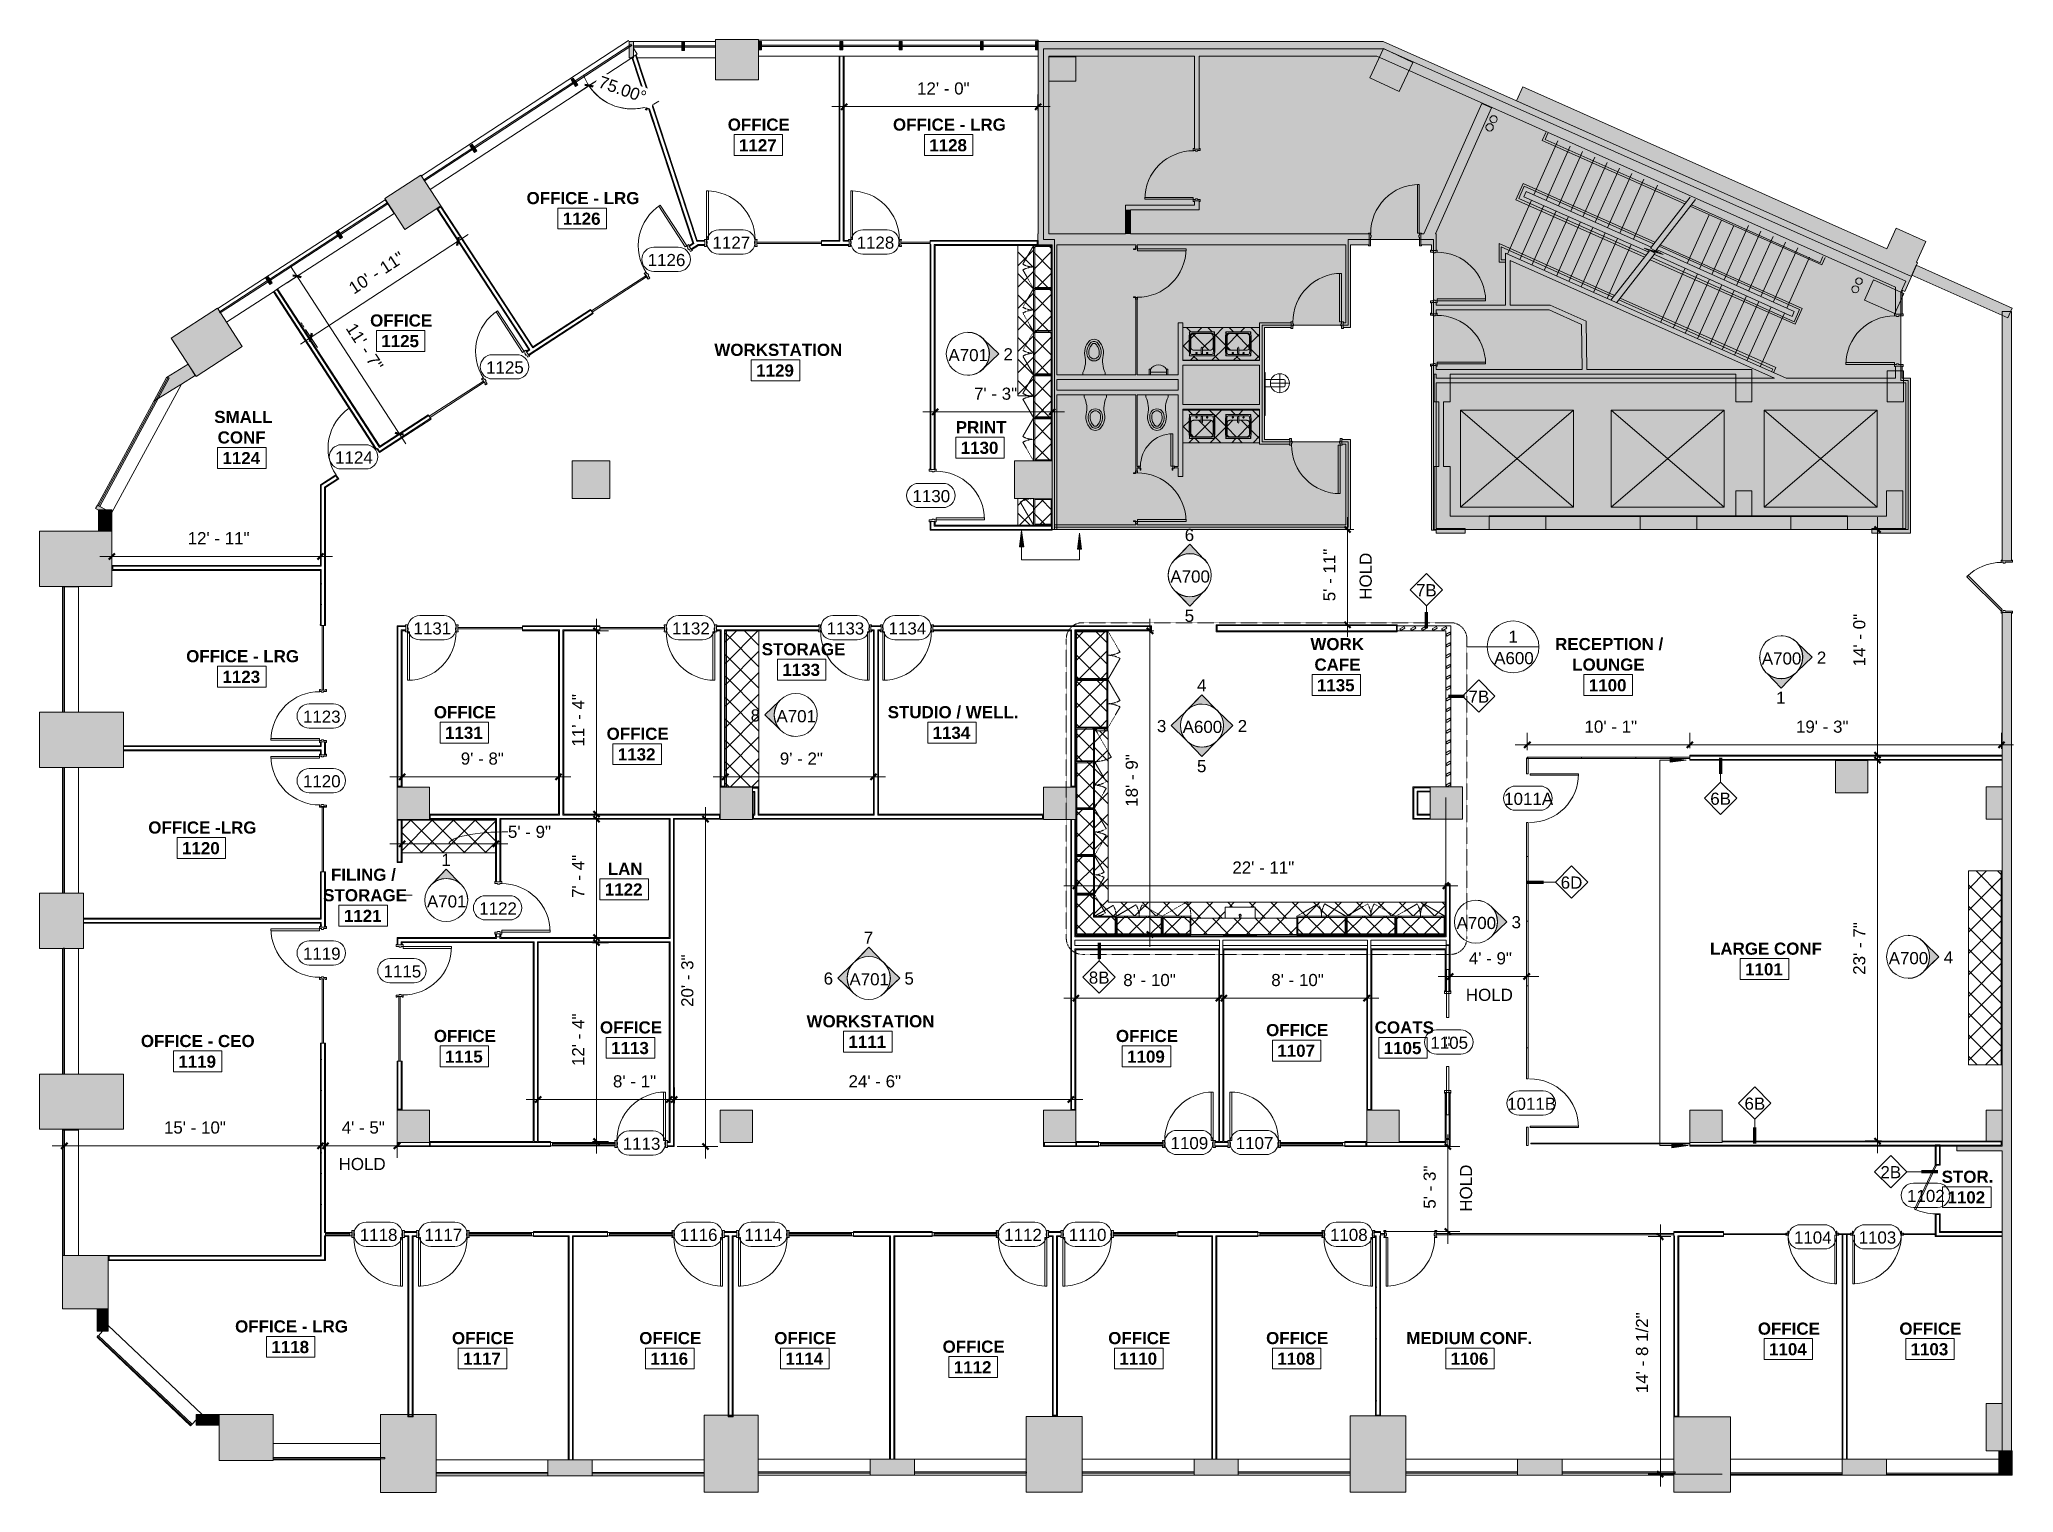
# Model space of a CAD drawing. Header units: inches. Extents: x 6664 to 8130, y 209 to 1287.
import ezdxf

# ---------------------------------------------------------------- set-up
doc = ezdxf.new("R2010")
doc.units = ezdxf.units.IN
doc.header["$MEASUREMENT"] = 0
for name, pattern in [('Dash', [0.25, 0.125, -0.125]), ('Dash 1_16_', [0.125, 0.0625, -0.0625]), ('Dash Dot 3_16_', [0.3125, 0.1875, -0.0625, 0, -0.0625]), ('Hidden', [0.28125, 0.1875, -0.09375])]:
    doc.linetypes.add(name, pattern=pattern)
for name, color, linetype, lineweight in [('A-ANNO-DIMS', 211, 'Continuous', 9), ('A-ANNO-DIMS-96', 211, 'Continuous', 9), ('A-ANNO-NOTE', 131, 'Continuous', 9), ('A-ANNO-SYMB', 150, 'Continuous', 9), ('A-AREA-IDEN', 2, 'Continuous', 9), ('A-COLS', 52, 'Continuous', 13), ('A-DETL', 90, 'Continuous', 13), ('A-DETL-GENF', 92, 'Continuous', 9), ('A-DETL-THIN', 151, 'Continuous', 9), ('A-DOOR', 31, 'Continuous', 13), ('A-DOOR-FRAM', 31, 'Continuous', 20), ('A-DOOR-IDEN', 31, 'Continuous', 9), ('A-GENM', 13, 'Continuous', 9), ('A-GLAZ-CURT', 52, 'Continuous', 9), ('A-GLAZ-CWMG', 51, 'Continuous', 9), ('A-WALL', 113, 'Continuous', 13), ('A-WALL-IDEN', 211, 'Continuous', 9), ('A-WALL-PATT', 111, 'Continuous', 13), ('G-ANNO-SYMB', 111, 'Continuous', 9), ('I-WALL', 2, 'Continuous', 9), ('P-SANR-FIXT', 6, 'Continuous', 13), ('Q-CASE', 31, 'Continuous', 9), ('Q-CASE-HDLN', 31, 'Dash', 9), ('S-COLS', 52, 'Continuous', 13)]:
    doc.layers.add(name, color=color, linetype=linetype, lineweight=lineweight)
doc.styles.add('Arial', font='arial.ttf', dxfattribs={"height": 9})
doc.styles.add('Swis721 Lt BT', font='swissl.ttf', dxfattribs={"height": 9})
doc.styles.add('Swis721 Lt BT_B', font='', dxfattribs={"height": 9})
doc.styles.get('Swis721 Lt BT_B').set_extended_font_data('Swis721 Lt BT', bold=True)
doc.dimstyles.new('OTJ_-_3_32__Linear__1_2__Tolerance', dxfattribs={"dimscale": 12, "dimtxt": 9.497835, "dimasz": 0.375, "dimexe": 0.75, "dimexo": 0.5, "dimgap": 0.5, "dimtad": 1, "dimdec": 1, "dimrnd": 0.5, "dimzin": 3, "dimdsep": 46, "dimlunit": 4, "dimtxsty": 'Swis721 Lt BT', "dimblk1": 'OBLIQUE', "dimblk2": 'OBLIQUE', "dimsah": 1, "dimcen": 0.09, "dimdle": 0.75, "dimazin": 0, "dimtfac": 1, "dimtdec": 4, "dimtix": 1, "dimtmove": 0, "dimatfit": 3, "dimfxl": 1, "dimtvp": 1, "dimfrac": 2, "dimtolj": 1, "dimtzin": 0, "dimarcsym": 2})
doc.dimstyles.new('OTJ_-_3_32__Linear__1__Tolerance', dxfattribs={"dimscale": 12, "dimtxt": 9.497835, "dimasz": 0.375, "dimexe": 0.75, "dimexo": 0.5, "dimgap": 0.5, "dimtad": 1, "dimdec": 0, "dimzin": 3, "dimdsep": 46, "dimlunit": 4, "dimtxsty": 'Swis721 Lt BT', "dimblk1": 'OBLIQUE', "dimblk2": 'OBLIQUE', "dimsah": 1, "dimcen": 0.09, "dimdle": 0.75, "dimazin": 0, "dimtfac": 1, "dimtdec": 4, "dimtix": 1, "dimtmove": 0, "dimatfit": 3, "dimfxl": 1, "dimtvp": 1, "dimfrac": 2, "dimtolj": 1, "dimtzin": 0, "dimarcsym": 2})
doc.dimstyles.new('OTJ_-_3_32__Linear__1__Tolerance_1', dxfattribs={"dimscale": 12, "dimtxt": 9.497835, "dimasz": 0.375, "dimexe": 0.75, "dimexo": 0.5, "dimgap": 0.5, "dimtad": 1, "dimdec": 0, "dimzin": 3, "dimdsep": 46, "dimlunit": 4, "dimtxsty": 'Swis721 Lt BT', "dimblk1": 'OBLIQUE', "dimblk2": 'OBLIQUE', "dimsah": 1, "dimcen": 0.09, "dimdle": 0.75, "dimazin": 0, "dimtfac": 1, "dimtdec": 4, "dimtix": 1, "dimtmove": 2, "dimatfit": 3, "dimfxl": 1, "dimtvp": 1, "dimfrac": 2, "dimtolj": 1, "dimtzin": 0, "dimarcsym": 2})
doc.dimstyles.new('OTJ_-_3_32__Linear__1__Tolerance_2', dxfattribs={"dimscale": 12, "dimtxt": 9.497835, "dimasz": 0.375, "dimexe": 0.75, "dimexo": 0.5, "dimgap": 0.5, "dimtad": 1, "dimdec": 0, "dimzin": 3, "dimdsep": 46, "dimlunit": 4, "dimtxsty": 'Swis721 Lt BT', "dimblk1": 'OBLIQUE', "dimblk2": 'OBLIQUE', "dimsah": 1, "dimcen": 0.09, "dimdle": 0.75, "dimazin": 0, "dimtfac": 1, "dimtdec": 4, "dimtix": 1, "dimtmove": 1, "dimatfit": 3, "dimfxl": 1, "dimtvp": 1, "dimfrac": 2, "dimtolj": 1, "dimtzin": 0, "dimarcsym": 2})
doc.dimstyles.new('OTJ_-_Angular_-_3_32_', dxfattribs={"dimscale": 12, "dimtxt": 9.497835, "dimasz": 0.375, "dimexe": 0.75, "dimexo": 0.5, "dimgap": 0.5, "dimtad": 1, "dimdec": 1, "dimrnd": 0.5, "dimzin": 3, "dimdsep": 46, "dimlunit": 4, "dimtxsty": 'Swis721 Lt BT', "dimblk1": 'OBLIQUE', "dimblk2": 'OBLIQUE', "dimsah": 1, "dimcen": 0.09, "dimdle": 0.75, "dimazin": 0, "dimtfac": 1, "dimtdec": 4, "dimtix": 1, "dimtmove": 0, "dimatfit": 3, "dimfxl": 1, "dimtvp": 1, "dimtfill": 1, "dimfrac": 2, "dimtolj": 1, "dimtzin": 0, "dimarcsym": 2})
pattern_1 = [(0, (0, 0), (30.72, 7.68), [1.267, -21.773, 1.267, -21.773, -122.88]), (0, (0, 0), (30.72, 7.68), [-46.08, 1.267, -44.813, 1.267, -21.773, -53.76]), (0, (0, 0), (30.72, 7.68), [-115.2, 1.267, -14.093, 1.267, -37.133]), (120, (11.52, 3.84), (-22.011075, 22.7643004), [1.267, -21.773, 1.267, -21.773, -122.88]), (120, (11.52, 3.84), (-22.011075, 22.7643004), [-46.08, 1.267, -44.813, 1.267, -21.773, -53.76]), (120, (11.52, 3.84), (-22.011075, 22.7643004), [-115.2, 1.267, -14.093, 1.267, -37.133]), (240, (15.36, 19.2), (-8.708925, -30.4443004), [1.267, -21.773, 1.267, -21.773, -122.88]), (240, (15.36, 19.2), (-8.708925, -30.4443004), [-46.08, 1.267, -44.813, 1.267, -21.773, -53.76]), (240, (15.36, 19.2), (-8.708925, -30.4443004), [-115.2, 1.267, -14.093, 1.267, -37.133])]
pattern_2 = [(135, (622.674, -8121.743), (-7.954951, -7.954951), []), (225, (622.674, -8121.743), (7.954951, -7.954951), [])]
pattern_3 = [(45, (-6981.001, -708.36), (-7.954951, 7.954951), []), (135, (-6981.001, -708.36), (-7.954951, -7.954951), [])]
pattern_4 = [(135, (1087.097, -7415.989), (-7.954951, -7.954951), []), (225, (1087.097, -7415.989), (7.954951, -7.954951), [])]
pattern_5 = [(315, (-779.622, 7173.739), (7.954951, 7.954951), []), (45, (-779.622, 7173.739), (-7.954951, 7.954951), [])]
pattern_6 = [(45, (-7560.751, -1012.86), (-7.954951, 7.954951), []), (135, (-7560.751, -1012.86), (-7.954951, -7.954951), [])]
pattern_7 = [(45, (-7560.751, -1048.36), (-7.954951, 7.954951), []), (135, (-7560.751, -1048.36), (-7.954951, -7.954951), [])]
pattern_8 = [(315, (-774.124, 7431.414), (7.954951, 7.954951), []), (45, (-774.124, 7431.414), (-7.954951, 7.954951), [])]
pattern_9 = [(225, (7499.984, 620.122), (7.954951, -7.954951), []), (315, (7499.984, 620.122), (7.954951, 7.954951), [])]
pattern_10 = [(315, (-650.777, 7431.627), (7.954951, 7.954951), []), (45, (-650.777, 7431.627), (-7.954951, 7.954951), [])]
pattern_11 = [(315, (-679.371, 7431.627), (7.954951, 7.954951), []), (45, (-679.371, 7431.627), (-7.954951, 7.954951), [])]
pattern_12 = [(315, (-714.248, 7431.627), (7.954951, 7.954951), []), (45, (-714.248, 7431.627), (-7.954951, 7.954951), [])]
pattern_13 = [(315, (-620.495, 7431.627), (7.954951, 7.954951), []), (45, (-620.495, 7431.627), (-7.954951, 7.954951), [])]
pattern_14 = [(225, (7521.487, 620.122), (7.954951, -7.954951), []), (315, (7521.487, 620.122), (7.954951, 7.954951), [])]
pattern_15 = [(225, (7636.734, 620.122), (7.954951, -7.954951), []), (315, (7636.734, 620.122), (7.954951, 7.954951), [])]
pattern_16 = [(135, (850.115, -7431.414), (-7.954951, -7.954951), []), (225, (850.115, -7431.414), (7.954951, -7.954951), [])]
pattern_17 = [(315, (-741.592, 7431.377), (7.954951, 7.954951), []), (45, (-741.592, 7431.377), (-7.954951, 7.954951), [])]
pattern_18 = [(315, (-749.124, 7431.627), (7.954951, 7.954951), []), (45, (-749.124, 7431.627), (-7.954951, 7.954951), [])]
pattern_19 = [(225, (7673.484, 620.122), (7.954951, -7.954951), []), (315, (7673.484, 620.122), (7.954951, 7.954951), [])]
pattern_20 = [(225, (7710.234, 620.122), (7.954951, -7.954951), []), (315, (7710.234, 620.122), (7.954951, 7.954951), [])]
pattern_21 = [(135, (1136.292, -7418.851), (-7.954951, -7.954951), []), (225, (1136.292, -7418.851), (7.954951, -7.954951), [])]
pattern_22 = [(135, (1104.305, -7418.851), (-7.954951, -7.954951), []), (225, (1104.305, -7418.851), (7.954951, -7.954951), [])]
pattern_23 = [(135, (1072.317, -7418.851), (-7.954951, -7.954951), []), (225, (1072.317, -7418.851), (7.954951, -7.954951), [])]
pattern_24 = [(135, (1040.33, -7418.851), (-7.954951, -7.954951), []), (225, (1040.33, -7418.851), (7.954951, -7.954951), [])]
pattern_25 = [(135, (1008.342, -7418.851), (-7.954951, -7.954951), []), (225, (1008.342, -7418.851), (7.954951, -7.954951), [])]
pattern_26 = [(135, (948.355, -7418.851), (-7.954951, -7.954951), []), (225, (948.355, -7418.851), (7.954951, -7.954951), [])]

msp = doc.modelspace()

# ---------------------------------------------------------------- texts
at = {"layer": 'A-ANNO-SYMB', "char_height": 9, "attachment_point": 1, "style": 'Swis721 Lt BT'}
for s, insert, width in [('1', (7755.26, 848.37), 8.181), ('A600', (7744.62, 832.48), 33.936)]:
    msp.add_mtext(s, dxfattribs=dict(at, insert=insert, width=width))
at = {"layer": 'A-AREA-IDEN', "char_height": 9, "attachment_point": 1, "style": 'Swis721 Lt BT_B'}
for s, insert, width in [('OFFICE', (7175.54, 1228.55), 54.843), ('OFFICE - LRG', (7298.21, 1228.55), 99.99), ('1127', (7183.87, 1213.23), 33.936), ('1128', (7325.17, 1213.23), 33.936), ('OFFICE - LRG', (7026.15, 1174.01), 99.99), ('1126', (7053.11, 1158.7), 33.936), ('OFFICE', (6909.98, 1083.15), 54.843), ('1125', (6918.31, 1067.83), 33.936), ('WORKSTATION', (7165.6, 1061.34), 109.989), ('1129', (7196.68, 1046.02), 33.936), ('SMALL', (6794.28, 1011.55), 49.389), ('PRINT', (7344.82, 1003.92), 43.632), ('CONF', (6796.78, 996.3), 43.329), ('1130', (7348.52, 988.6), 33.936), ('1124', (6800.36, 980.97), 33.936), ('STORAGE', (7200.74, 839.06), 71.811), ('WORK', (7608.17, 842.91), 46.359), ('RECEPTION /', (7789.82, 842.91), 95.445), ('OFFICE - LRG', (6773.4, 833.92), 99.99), ('1133', (7216.08, 823.75), 33.936), ('CAFE', (7611.17, 827.66), 39.39), ('LOUNGE', (7802.57, 827.66), 64.539), ('1123', (6800.36, 818.61), 33.936), ('1135', (7613.01, 812.32), 33.936), ('1100', (7814.9, 812.32), 33.936), ('OFFICE', (6957.28, 792.35), 54.843), ('STUDIO / WELL.', (7294.31, 792.35), 115.443), ('1131', (6965.61, 777.04), 33.936), ('1134', (7327.64, 777.04), 33.936), ('OFFICE', (7085.6, 776.34), 54.843), ('1132', (7093.93, 761.02), 33.936), ('OFFICE -LRG', (6745.28, 706.7), 95.445), ('1120', (6770.36, 691.38), 33.936), ('LAN', (7086.47, 676.03), 29.391), ('FILING /', (6880.93, 671.69), 57.873), ('1122', (7084.29, 660.71), 33.936), ('STORAGE', (6875.18, 656.44), 71.811), ('1121', (6890.52, 641.1), 33.936), ('LARGE CONF', (7904.89, 616.78), 97.869), ('1101', (7930.96, 601.46), 33.936), ('OFFICE', (7080.65, 558.32), 54.843), ('WORKSTATION', (7234.05, 562.88), 109.989), ('COATS', (7655.91, 558.32), 50.904), ('OFFICE - CEO', (6739.76, 548.21), 102.111), ('OFFICE', (6957.28, 551.95), 54.843), ('1113', (7088.98, 543), 33.936), ('1111', (7265.14, 547.56), 33.936), ('OFFICE', (7463.77, 551.95), 54.843), ('OFFICE', (7575.27, 556.32), 54.843), ('1105', (7662.61, 543), 33.936), ('1119', (6767.6, 532.89), 33.936), ('1115', (6965.61, 536.63), 33.936), ('1109', (7472.1, 536.63), 33.936), ('1107', (7583.6, 541), 33.936), ('STOR.', (8076.88, 447.46), 45.147), ('1102', (8081.21, 432.14), 33.936), ('OFFICE - LRG', (6809.73, 336.35), 99.99), ('OFFICE', (6970.76, 327.67), 54.843), ('OFFICE', (7109.8, 327.67), 54.843), ('OFFICE', (7210.07, 327.67), 54.843), ('OFFICE', (7458.03, 327.67), 54.843), ('OFFICE', (7575.27, 327.67), 54.843), ('MEDIUM CONF.', (7679.35, 327.67), 114.534), ('OFFICE', (7940.38, 334.68), 54.843), ('OFFICE', (8045.48, 334.68), 54.843), ('1118', (6836.69, 321.03), 33.936), ('1117', (6979.09, 312.36), 33.936), ('1116', (7118.13, 312.36), 33.936), ('1114', (7218.4, 312.36), 33.936), ('OFFICE', (7335.06, 321.3), 54.843), ('1110', (7466.36, 312.36), 33.936), ('1108', (7583.6, 312.36), 33.936), ('1106', (7712.3, 312.36), 33.936), ('1104', (7948.71, 319.36), 33.936), ('1103', (8053.81, 319.36), 33.936), ('1112', (7343.39, 305.98), 33.936)]:
    msp.add_mtext(s, dxfattribs=dict(at, insert=insert, width=width))
at = {"layer": 'A-DOOR-IDEN', "char_height": 9, "attachment_point": 1, "style": 'Swis721 Lt BT'}
for s, insert, width in [('1127', (7164.21, 1140.93), 32.724), ('1128', (7271.21, 1140.93), 32.724), ('1126', (7116.1, 1128.04), 32.724), ('1125', (6996.12, 1048.26), 32.724), ('1124', (6884.01, 981.41), 32.724), ('1130', (7312.7, 952.76), 32.724), ('1131', (6942.2, 854.53), 32.724), ('1132', (7134.2, 854.53), 32.724), ('1133', (7248.95, 854.53), 32.724), ('1134', (7294.95, 854.53), 32.724), ('1123', (6860.1, 789.02), 32.724), ('1120', (6860.1, 741.05), 32.724), ('1011A', (7752.05, 728.01), 42.117), ('1122', (6991.01, 646.63), 32.724), ('1119', (6860.1, 613.05), 32.724), ('1115', (6919.97, 599.91), 32.724), ('1105', (7697.24, 546.94), 32.724), ('1011B', (7754.26, 501.63), 42.723), ('1113', (7097.57, 471.94), 32.724), ('1109', (7504.32, 472.42), 32.724), ('1107', (7552.7, 472.42), 32.724), ('1102', (8051.2, 433.2), 32.724), ('1118', (6902.32, 404.28), 32.724), ('1117', (6950.32, 404.28), 32.724), ('1116', (7139.94, 404.28), 32.724), ('1114', (7187.94, 404.28), 32.724), ('1112', (7380.79, 404.28), 32.724), ('1110', (7428.79, 404.28), 32.724), ('1108', (7622.7, 404.28), 32.724), ('1104', (7967.2, 402.35), 32.724), ('1103', (8015.2, 402.35), 32.724)]:
    msp.add_mtext(s, dxfattribs=dict(at, insert=insert, width=width))
at = {"layer": 'A-WALL-IDEN', "char_height": 9, "attachment_point": 1, "style": 'Swis721 Lt BT'}
for s, insert, width in [('7B', (7686.59, 882.89), 18.18), ('7B', (7725.56, 803.92), 18.18), ('6B', (7905.07, 728.11), 18.18), ('6D', (7794.02, 665.85), 19.089), ('8B', (7443.63, 595.3), 18.18), ('6B', (7930.49, 501.73), 18.18), ('2B', (8031.43, 450.84), 18.18)]:
    msp.add_mtext(s, dxfattribs=dict(at, insert=insert, width=width))
at = {"layer": 'G-ANNO-SYMB', "char_height": 9, "attachment_point": 1}
for s, insert, width, style in [('A701', (7339.4, 1057.44), 35.754, 'Arial'), ('2', (7380.28, 1058.04), 8.181, 'Swis721 Lt BT'), ('6', (7514.84, 923.91), 8.181, 'Swis721 Lt BT'), ('A700', (7504.2, 893.07), 35.754, 'Arial'), ('5', (7514.84, 863.9), 8.181, 'Swis721 Lt BT'), ('A700', (7943.35, 832.23), 35.754, 'Arial'), ('2', (7984.23, 832.83), 8.181, 'Swis721 Lt BT'), ('4', (7523.94, 812.26), 8.181, 'Swis721 Lt BT'), ('1', (7953.99, 803.06), 8.181, 'Swis721 Lt BT'), ('8', (7192.56, 789.95), 8.181, 'Swis721 Lt BT'), ('A701', (7211.69, 789.35), 35.754, 'Arial'), ('3', (7494.18, 782.03), 8.181, 'Swis721 Lt BT'), ('A600', (7513.31, 781.43), 35.754, 'Arial'), ('2', (7554.18, 782.03), 8.181, 'Swis721 Lt BT'), ('5', (7523.94, 752.26), 8.181, 'Swis721 Lt BT'), ('1', (6962.83, 682.71), 8.181, 'Swis721 Lt BT'), ('A701', (6952.19, 651.88), 35.754, 'Arial'), ('A700', (7716.68, 635.85), 35.754, 'Arial'), ('3', (7757.55, 636.44), 8.181, 'Swis721 Lt BT'), ('7', (7276.52, 624.87), 8.181, 'Swis721 Lt BT'), ('A700', (8037.55, 609.74), 35.754, 'Arial'), ('4', (8078.43, 610.32), 8.181, 'Swis721 Lt BT'), ('6', (7246.75, 594.64), 8.181, 'Swis721 Lt BT'), ('A701', (7265.88, 594.04), 35.754, 'Arial'), ('5', (7306.75, 594.64), 8.181, 'Swis721 Lt BT')]:
    msp.add_mtext(s, dxfattribs=dict(at, insert=insert, width=width, style=style))

# ---------------------------------------------------------------- blocks, each defined once
blk = doc.blocks.new('Door - Single - Solid Door - wood-8042742-11th FLOOR CONSTRUCTION')
at = {"layer": 'A-DOOR', "lineweight": 9}
for p, q in [((-15.6, 0.7), (-14.1, 0.7)), ((-15.6, 0.2), (-15.6, 0.7)), ((-14.1, 2.1), (-13.6, 2.1)), ((-14.1, 0.7), (-14.1, 2.1)), ((-14.1, 0.6), (-14.1, -0.9)), ((-13.6, 0.6), (-14.1, 0.6)), ((-13.6, 2.1), (-13.6, 0.6)), ((21.6, 2.1), (22.1, 2.1)), ((21.6, 0.6), (21.6, 2.1)), ((22.1, 0.6), (21.6, 0.6)), ((22.1, 2.1), (22.1, 0.7)), ((22.1, 0.7), (23.6, 0.7)), ((22.1, -0.9), (22.1, 0.6)), ((23.6, 0.7), (23.6, 0.2)), ((-15.6, -0.9), (-15.6, -0.3)), ((-14.1, -0.9), (-15.6, -0.9)), ((23.6, -0.9), (22.1, -0.9)), ((23.6, -0.3), (23.6, -0.9))]:
    blk.add_line(p, q, dxfattribs=at)
at = {"layer": 'A-DOOR'}
for p, q in [((-12.6, -0.9), (-14, -0.9)), ((-14, -0.9), (-14, -36.9)), ((-12.6, -36.9), (-12.6, -0.9)), ((-14, -36.9), (-12.6, -36.9))]:
    blk.add_line(p, q, dxfattribs=at)
at = {"layer": 'A-DOOR', "lineweight": 9}
blk.add_arc((-14, -0.9), 36, 270, 0.5, dxfattribs=at)
blk = doc.blocks.new('Door - Single - Solid Door - wood-8041455-11th FLOOR CONSTRUCTION')
at = {"layer": 'A-DOOR'}
for p, q in [((-14, 36.9), (-12.6, 36.9)), ((-14, 0.9), (-14, 36.9)), ((-12.6, 36.9), (-12.6, 0.9)), ((-12.6, 0.9), (-14, 0.9))]:
    blk.add_line(p, q, dxfattribs=at)
at = {"layer": 'A-DOOR', "lineweight": 9}
for p, q in [((-15.6, 0.9), (-15.6, 0.3)), ((-14.1, 0.9), (-15.6, 0.9)), ((-14.1, -0.6), (-14.1, 0.9)), ((23.6, 0.9), (22.1, 0.9)), ((22.1, 0.9), (22.1, -0.6)), ((23.6, 0.3), (23.6, 0.9)), ((-15.6, -0.2), (-15.6, -0.7)), ((-15.6, -0.7), (-14.1, -0.7)), ((-13.6, -0.6), (-14.1, -0.6)), ((-14.1, -0.7), (-14.1, -2.1)), ((-14.1, -2.1), (-13.6, -2.1)), ((-13.6, -2.1), (-13.6, -0.6)), ((22.1, -0.6), (21.6, -0.6)), ((21.6, -0.6), (21.6, -2.1)), ((21.6, -2.1), (22.1, -2.1)), ((22.1, -2.1), (22.1, -0.7)), ((22.1, -0.7), (23.6, -0.7)), ((23.6, -0.7), (23.6, -0.2))]:
    blk.add_line(p, q, dxfattribs=at)
blk.add_arc((-14, 0.9), 36, 359.5, 90, dxfattribs=at)
blk = doc.blocks.new('Door - Glass Single - Full Rail - Long Handle-8470172-11th FLOOR CONSTRUCTION')
at = {"layer": 'A-DOOR', "lineweight": 20}
for p, q in [((-14.6, 17.2), (-15, 16.3)), ((-15, 16.3), (17.6, 1.1)), ((18, 2), (-14.6, 17.2)), ((17.6, 1.1), (18, 2))]:
    blk.add_line(p, q, dxfattribs=at)
at = {"layer": 'A-DOOR', "lineweight": 9}
blk.add_arc((18, 2), 36, 155, 180.5, dxfattribs=at)
blk = doc.blocks.new('Door - Single - Solid Door - wood-8514569-11th FLOOR CONSTRUCTION')
at = {"layer": 'A-DOOR'}
h = blk.add_hatch(color=250, dxfattribs=at)
h.paths.add_polyline_path([(23.6, -2.7), (23.6, -2), (23.2, -2), (23.2, 1.8), (23.6, 1.8), (23.6, 2.5), (22.1, 2.5), (22.1, 0.3), (21.6, 0.3), (21.6, -1.2), (22.1, -1.2), (22.1, -2.7), (23.2, -2.7)], flags=0)
h.paths.add_polyline_path([(-15.3, -2.7), (-14.1, -2.7), (-14.1, -1.2), (-13.6, -1.2), (-13.6, 0.3), (-14.1, 0.3), (-14.1, 2.5), (-15.6, 2.5), (-15.6, 1.8), (-15.3, 1.8), (-15.3, -2), (-15.6, -2), (-15.6, -2.7)], flags=0)
at = {"layer": 'A-DOOR', "color": 8, "lineweight": 20}
for p, q in [((-15.6, 2.5), (-14.1, 2.5)), ((-15.6, 1.8), (-15.6, 2.5)), ((-15.3, 1.8), (-15.6, 1.8)), ((-15.3, 0.4), (-15.3, 1.8)), ((-14.1, 2.5), (-14.1, 0.3)), ((-14.1, 0.3), (-13.6, 0.3)), ((-13.6, 0.3), (-13.6, -1.2)), ((21.6, 0.3), (22.1, 0.3)), ((21.6, -1.2), (21.6, 0.3)), ((22.1, 2.5), (23.6, 2.5)), ((22.1, 0.3), (22.1, 2.5)), ((23.2, 1.8), (23.2, 0.4)), ((23.6, 1.8), (23.2, 1.8)), ((23.6, 2.5), (23.6, 1.8)), ((-15.6, -2), (-15.3, -2)), ((-15.6, -2.7), (-15.6, -2)), ((-14.1, -2.7), (-15.6, -2.7)), ((-15.3, -2), (-15.3, -0.6)), ((-14.1, -1.2), (-14.1, -2.7)), ((-13.6, -1.2), (-14.1, -1.2)), ((-12.6, -2.7), (-14, -2.7)), ((-14, -2.7), (-14, -38.7)), ((-12.6, -38.7), (-12.6, -2.7)), ((22.1, -1.2), (21.6, -1.2)), ((22.1, -2.7), (22.1, -1.2)), ((23.6, -2.7), (22.1, -2.7)), ((23.2, -0.6), (23.2, -2)), ((23.2, -2), (23.6, -2)), ((23.6, -2), (23.6, -2.7)), ((-14, -38.7), (-12.6, -38.7))]:
    blk.add_line(p, q, dxfattribs=at)
at = {"layer": 'A-DOOR', "lineweight": 9}
blk.add_arc((-14, -2.7), 36, 270, 0.5, dxfattribs=at)
blk = doc.blocks.new('Door - Single - Solid Door - wood-8514958-11th FLOOR CONSTRUCTION')
at = {"layer": 'A-DOOR', "lineweight": 9}
for p, q in [((-15.6, 2.5), (-14.1, 2.5)), ((-15.6, 1.8), (-15.6, 2.5)), ((-14.1, 2.5), (-14.1, 0.3)), ((-14.1, 0.3), (-13.6, 0.3)), ((-13.6, 0.3), (-13.6, -1.2)), ((21.6, 0.3), (22.1, 0.3)), ((21.6, -1.2), (21.6, 0.3)), ((22.1, 2.5), (23.6, 2.5)), ((22.1, 0.3), (22.1, 2.5)), ((23.2, 1.8), (23.2, 0.4)), ((23.6, 1.8), (23.2, 1.8)), ((23.6, 2.5), (23.6, 1.8)), ((-15.6, -2.7), (-15.6, -2)), ((-14.1, -2.7), (-15.6, -2.7)), ((-14.1, -1.2), (-14.1, -2.7)), ((-13.6, -1.2), (-14.1, -1.2)), ((22.1, -1.2), (21.6, -1.2)), ((22.1, -2.7), (22.1, -1.2)), ((23.6, -2.7), (22.1, -2.7)), ((23.2, -0.6), (23.2, -2)), ((23.2, -2), (23.6, -2)), ((23.6, -2), (23.6, -2.7))]:
    blk.add_line(p, q, dxfattribs=at)
at = {"layer": 'A-DOOR'}
for p, q in [((-12.6, -2.7), (-14, -2.7)), ((-14, -2.7), (-14, -38.7)), ((-12.6, -38.7), (-12.6, -2.7)), ((-14, -38.7), (-12.6, -38.7))]:
    blk.add_line(p, q, dxfattribs=at)
at = {"layer": 'A-DOOR', "lineweight": 9}
blk.add_arc((-14, -2.7), 36, 270, 0.5, dxfattribs=at)
blk = doc.blocks.new('Door - Single - Solid Door - wood-8514988-11th FLOOR CONSTRUCTION')
at = {"layer": 'A-DOOR'}
for p, q in [((-14, 38.7), (-12.6, 38.7)), ((-14, 2.7), (-14, 38.7)), ((-12.6, 38.7), (-12.6, 2.7)), ((-12.6, 2.7), (-14, 2.7))]:
    blk.add_line(p, q, dxfattribs=at)
at = {"layer": 'A-DOOR', "lineweight": 9}
for p, q in [((-15.6, 2.7), (-15.6, 2)), ((-14.1, 2.7), (-15.6, 2.7)), ((-14.1, 1.2), (-14.1, 2.7)), ((-13.6, 1.2), (-14.1, 1.2)), ((-13.6, -0.3), (-13.6, 1.2)), ((22.1, 1.2), (21.6, 1.2)), ((21.6, 1.2), (21.6, -0.3)), ((23.6, 2.7), (22.1, 2.7)), ((22.1, 2.7), (22.1, 1.2)), ((23.2, 0.6), (23.2, 2)), ((23.2, 2), (23.6, 2)), ((23.6, 2), (23.6, 2.7)), ((-15.6, -1.8), (-15.6, -2.5)), ((-15.6, -2.5), (-14.1, -2.5)), ((-14.1, -2.5), (-14.1, -0.3)), ((-14.1, -0.3), (-13.6, -0.3)), ((21.6, -0.3), (22.1, -0.3)), ((22.1, -0.3), (22.1, -2.5)), ((22.1, -2.5), (23.6, -2.5)), ((23.2, -1.8), (23.2, -0.4)), ((23.6, -1.8), (23.2, -1.8)), ((23.6, -2.5), (23.6, -1.8))]:
    blk.add_line(p, q, dxfattribs=at)
blk.add_arc((-14, 2.7), 36, 359.5, 90, dxfattribs=at)
blk = doc.blocks.new('Door - Single - Solid Door - wood-8469185-11th FLOOR CONSTRUCTION')
at = {"layer": 'A-DOOR', "lineweight": 9}
for p, q in [((-15.6, 2.5), (-14.1, 2.5)), ((-15.6, 1.8), (-15.6, 2.5)), ((-14.1, 2.5), (-14.1, 0.3)), ((-14.1, 0.3), (-13.6, 0.3)), ((-13.6, 0.3), (-13.6, -1.2)), ((21.6, 0.3), (22.1, 0.3)), ((21.6, -1.2), (21.6, 0.3)), ((22.1, 2.5), (23.6, 2.5)), ((22.1, 0.3), (22.1, 2.5)), ((23.2, 1.8), (23.2, 0.4)), ((23.6, 1.8), (23.2, 1.8)), ((23.6, 2.5), (23.6, 1.8)), ((-15.6, -2.7), (-15.6, -2)), ((-14.1, -2.7), (-15.6, -2.7)), ((-14.1, -1.2), (-14.1, -2.7)), ((-13.6, -1.2), (-14.1, -1.2)), ((22.1, -1.2), (21.6, -1.2)), ((22.1, -2.7), (22.1, -1.2)), ((23.6, -2.7), (22.1, -2.7)), ((23.2, -0.6), (23.2, -2)), ((23.2, -2), (23.6, -2)), ((23.6, -2), (23.6, -2.7))]:
    blk.add_line(p, q, dxfattribs=at)
at = {"layer": 'A-DOOR'}
for p, q in [((-12.6, -2.7), (-14, -2.7)), ((-14, -2.7), (-14, -38.7)), ((-12.6, -38.7), (-12.6, -2.7)), ((-14, -38.7), (-12.6, -38.7))]:
    blk.add_line(p, q, dxfattribs=at)
at = {"layer": 'A-DOOR', "lineweight": 9}
blk.add_arc((-14, -2.7), 36, 270, 0.5, dxfattribs=at)
blk = doc.blocks.new('Door - Single - Solid Door - wood-V1-11th FLOOR CONSTRUCTION')
at = {"layer": 'A-DOOR'}
for p, q in [((-14, 38.7), (-12.6, 38.7)), ((-14, 2.7), (-14, 38.7)), ((-12.6, 38.7), (-12.6, 2.7)), ((-12.6, 2.7), (-14, 2.7))]:
    blk.add_line(p, q, dxfattribs=at)
at = {"layer": 'A-DOOR', "lineweight": 9}
for p, q in [((-15.6, 2.7), (-15.6, 2)), ((-14.1, 2.7), (-15.6, 2.7)), ((-14.1, 1.2), (-14.1, 2.7)), ((-13.6, 1.2), (-14.1, 1.2)), ((-13.6, -0.3), (-13.6, 1.2)), ((22.1, 1.2), (21.6, 1.2)), ((21.6, 1.2), (21.6, -0.3)), ((23.6, 2.7), (22.1, 2.7)), ((22.1, 2.7), (22.1, 1.2)), ((23.6, 2), (23.6, 2.7)), ((-15.6, -1.8), (-15.6, -2.5)), ((-15.6, -2.5), (-14.1, -2.5)), ((-14.1, -2.5), (-14.1, -0.3)), ((-14.1, -0.3), (-13.6, -0.3)), ((21.6, -0.3), (22.1, -0.3)), ((22.1, -0.3), (22.1, -2.5)), ((22.1, -2.5), (23.6, -2.5)), ((23.6, -2.5), (23.6, -1.8))]:
    blk.add_line(p, q, dxfattribs=at)
blk.add_arc((-14, 2.7), 36, 359.5, 90, dxfattribs=at)
blk = doc.blocks.new('Door - Single - Solid Door - wood-V2-11th FLOOR CONSTRUCTION')
at = {"layer": 'A-DOOR', "lineweight": 9}
for p, q in [((-15.6, 2.5), (-14.1, 2.5)), ((-15.6, 1.8), (-15.6, 2.5)), ((-14.1, 2.5), (-14.1, 0.3)), ((-14.1, 0.3), (-13.6, 0.3)), ((-13.6, 0.3), (-13.6, -1.2)), ((21.6, 0.3), (22.1, 0.3)), ((21.6, -1.2), (21.6, 0.3)), ((22.1, 2.5), (23.6, 2.5)), ((22.1, 0.3), (22.1, 2.5)), ((23.6, 2.5), (23.6, 1.8)), ((-15.6, -2.7), (-15.6, -2)), ((-14.1, -2.7), (-15.6, -2.7)), ((-14.1, -1.2), (-14.1, -2.7)), ((-13.6, -1.2), (-14.1, -1.2)), ((22.1, -1.2), (21.6, -1.2)), ((22.1, -2.7), (22.1, -1.2)), ((23.6, -2.7), (22.1, -2.7)), ((23.6, -2), (23.6, -2.7))]:
    blk.add_line(p, q, dxfattribs=at)
at = {"layer": 'A-DOOR'}
for p, q in [((-12.6, -2.7), (-14, -2.7)), ((-14, -2.7), (-14, -38.7)), ((-12.6, -38.7), (-12.6, -2.7)), ((-14, -38.7), (-12.6, -38.7))]:
    blk.add_line(p, q, dxfattribs=at)
at = {"layer": 'A-DOOR', "lineweight": 9}
blk.add_arc((-14, -2.7), 36, 270, 0.5, dxfattribs=at)
blk = doc.blocks.new('Door - Single - Solid Door - wood-8469187-11th FLOOR CONSTRUCTION')
at = {"layer": 'A-DOOR'}
for p, q in [((-14, 38.7), (-12.6, 38.7)), ((-14, 2.7), (-14, 38.7)), ((-12.6, 38.7), (-12.6, 2.7)), ((-12.6, 2.7), (-14, 2.7))]:
    blk.add_line(p, q, dxfattribs=at)
at = {"layer": 'A-DOOR', "lineweight": 9}
for p, q in [((-15.6, 2.7), (-15.6, 2)), ((-14.1, 2.7), (-15.6, 2.7)), ((-14.1, 1.2), (-14.1, 2.7)), ((-13.6, 1.2), (-14.1, 1.2)), ((-13.6, -0.3), (-13.6, 1.2)), ((22.1, 1.2), (21.6, 1.2)), ((21.6, 1.2), (21.6, -0.3)), ((23.6, 2.7), (22.1, 2.7)), ((22.1, 2.7), (22.1, 1.2)), ((23.2, 0.6), (23.2, 2)), ((23.2, 2), (23.6, 2)), ((23.6, 2), (23.6, 2.7)), ((-15.6, -1.8), (-15.6, -2.5)), ((-15.6, -2.5), (-14.1, -2.5)), ((-14.1, -2.5), (-14.1, -0.3)), ((-14.1, -0.3), (-13.6, -0.3)), ((21.6, -0.3), (22.1, -0.3)), ((22.1, -0.3), (22.1, -2.5)), ((22.1, -2.5), (23.6, -2.5)), ((23.2, -1.8), (23.2, -0.4)), ((23.6, -1.8), (23.2, -1.8)), ((23.6, -2.5), (23.6, -1.8))]:
    blk.add_line(p, q, dxfattribs=at)
blk.add_arc((-14, 2.7), 36, 359.5, 90, dxfattribs=at)
blk = doc.blocks.new('C-Counter Top - ADJ HEIGHT-7918048-11th FLOOR CONSTRUCTION')
at = {"layer": 'Q-CASE'}
h = blk.add_hatch(dxfattribs=at)
h.set_pattern_fill('FP_2', color=256, style=0, pattern_type=2)
h.set_pattern_definition(pattern_2)
h.paths.add_polyline_path([(96.7, 0), (-47.3, 0), (-47.3, -0.7), (96.7, -0.7)], flags=0)
h = blk.add_hatch(dxfattribs=at)
h.set_pattern_fill('FP_2', color=256, style=0, pattern_type=2)
h.set_pattern_definition(pattern_2)
h.paths.add_polyline_path([(96.7, -0.7), (-47.3, -0.7), (-47.3, -25), (96.7, -25), (96.7, -14.4)], flags=0)
for p, q in [((-47.3, 0), (-47.3, -0.7)), ((96.7, -0.7), (96.7, 0)), ((-47.3, -0.7), (-47.3, -25)), ((-47.3, -0.7), (96.7, -0.7)), ((96.7, -25), (96.7, -0.7)), ((-47.3, -25), (96.7, -25))]:
    blk.add_line(p, q, dxfattribs=at)
blk = doc.blocks.new('Door - Single - Solid Door - wood-V3-11th FLOOR CONSTRUCTION')
at = {"layer": 'A-DOOR'}
for p, q in [((-14, 38.7), (-12.6, 38.7)), ((-14, 2.7), (-14, 38.7)), ((-12.6, 38.7), (-12.6, 2.7)), ((-12.6, 2.7), (-14, 2.7))]:
    blk.add_line(p, q, dxfattribs=at)
at = {"layer": 'A-DOOR', "lineweight": 9}
for p, q in [((-15.6, 2.7), (-15.6, 2)), ((-14.1, 2.7), (-15.6, 2.7)), ((-14.1, 1.2), (-14.1, 2.7)), ((-13.6, 1.2), (-14.1, 1.2)), ((-13.6, -0.3), (-13.6, 1.2)), ((22.1, 1.2), (21.6, 1.2)), ((21.6, 1.2), (21.6, -0.3)), ((23.6, 2.7), (22.1, 2.7)), ((22.1, 2.7), (22.1, 1.2)), ((23.6, 2), (23.6, 2.7)), ((-15.6, -1.8), (-15.6, -2.5)), ((-15.6, -2.5), (-14.1, -2.5)), ((-14.1, -2.5), (-14.1, -0.3)), ((-14.1, -0.3), (-13.6, -0.3)), ((21.6, -0.3), (22.1, -0.3)), ((22.1, -0.3), (22.1, -2.5)), ((22.1, -2.5), (23.6, -2.5)), ((23.6, -2.5), (23.6, -1.8))]:
    blk.add_line(p, q, dxfattribs=at)
blk.add_arc((-14, 2.7), 36, 359.5, 90, dxfattribs=at)
blk = doc.blocks.new('C-Counter Top - ADJ HEIGHT-7697481-11th FLOOR CONSTRUCTION')
at = {"layer": 'Q-CASE'}
h = blk.add_hatch(dxfattribs=at)
h.set_pattern_fill('FP_3', color=256, style=0, pattern_type=2)
h.set_pattern_definition(pattern_3)
h.paths.add_polyline_path([(-26.4, -0.7), (22.2, -0.7), (22.2, 0), (-27, 0), (-27, -0.2), (-47.3, -0.2), (-47.3, -0.7), (-27, -0.7)], flags=0)
h = blk.add_hatch(dxfattribs=at)
h.set_pattern_fill('FP_3', color=256, style=0, pattern_type=2)
h.set_pattern_definition(pattern_3)
h.paths.add_polyline_path([(-27, -25), (22.2, -25), (22.2, -0.7), (-47.3, -0.7), (-47.3, -25)], flags=0)
for p, q in [((-47.3, -0.7), (22.2, -0.7)), ((-47.3, -25), (22.2, -25))]:
    blk.add_line(p, q, dxfattribs=at)
blk = doc.blocks.new('Door - Single - Solid Door - white paint-8376565-11th FLOOR CONSTRUCTION')
at = {"layer": 'A-DOOR'}
for p, q in [((-14, 4.3), (11.4, 29.8)), ((11.4, 29.8), (12.4, 28.8)), ((12.4, 28.8), (-13, 3.4)), ((-13, 3.4), (-14, 4.3))]:
    blk.add_line(p, q, dxfattribs=at)
at = {"layer": 'A-DOOR', "lineweight": 9}
for p, q in [((-15.6, 4.3), (-15.6, 3.6)), ((-14.1, 4.3), (-15.6, 4.3)), ((-14.1, 2.8), (-14.1, 4.3)), ((-13.6, 2.8), (-14.1, 2.8)), ((-14.1, -4.2), (-14.1, 1.3)), ((-14.1, 1.3), (-13.6, 1.3)), ((-13.6, 1.3), (-13.6, 2.8)), ((22.1, 2.8), (21.6, 2.8)), ((21.6, 2.8), (21.6, 1.3)), ((21.6, 1.3), (22.1, 1.3)), ((23.6, 4.3), (22.1, 4.3)), ((22.1, 4.3), (22.1, 2.8)), ((22.1, 1.3), (22.1, -4.2)), ((23.6, 3.6), (23.6, 4.3)), ((-15.6, -3.4), (-15.6, -4.2)), ((-15.6, -4.2), (-14.1, -4.2)), ((22.1, -4.2), (23.6, -4.2)), ((23.6, -4.2), (23.6, -3.4))]:
    blk.add_line(p, q, dxfattribs=at)
blk.add_arc((-14, 4.3), 36, 359.5, 45, dxfattribs=at)
blk = doc.blocks.new('C-Counter Top - ADJ HEIGHT-7697602-11th FLOOR CONSTRUCTION')
at = {"layer": 'Q-CASE'}
h = blk.add_hatch(dxfattribs=at)
h.set_pattern_fill('FP_5', color=256, style=0, pattern_type=2)
h.set_pattern_definition(pattern_4)
h.paths.add_polyline_path([(-47.2, -0.2), (-47.2, 0), (-47.3, 0), (-47.3, -0.7), (-47.2, -0.7)], flags=0)
h = blk.add_hatch(dxfattribs=at)
h.set_pattern_fill('FP_5', color=256, style=0, pattern_type=2)
h.set_pattern_definition(pattern_4)
h.paths.add_polyline_path([(64.4, -25), (64.4, -13.4), (-47.2, -13.4), (-47.2, -0.7), (-47.3, -0.7), (-47.3, -25), (49.5, -25)], flags=0)
for p, q in [((-47.2, 0), (-47.3, 0)), ((-47.3, 0), (-47.3, -0.7)), ((-47.3, -0.7), (-47.3, -10)), ((-47.3, -0.7), (-47.2, -0.7)), ((64.4, -25), (64.4, -13.4)), ((-47.3, -25), (64.4, -25))]:
    blk.add_line(p, q, dxfattribs=at)
blk = doc.blocks.new('Door - Glass Single - Full Rail - Short Handle-8470073-11th FLOOR CONSTRUCTION')
at = {"layer": 'A-DOOR', "lineweight": 20}
for p, q in [((17, 38), (17, 2)), ((17.1, 38), (17, 38)), ((17, 2), (17.1, 2))]:
    blk.add_line(p, q, dxfattribs=at)
at = {"layer": 'A-DOOR', "lineweight": 9}
blk.add_arc((18, 2), 36, 91.512, 180.5, dxfattribs=at)
blk = doc.blocks.new('Door - Glass Single - Patch - Short Handle-8470217-11th FLOOR CONSTRUCTION')
at = {"layer": 'A-DOOR', "lineweight": 20}
for p, q in [((17, -2), (18, -2)), ((17, -38), (17, -2)), ((18, -2), (18, -38)), ((18, -38), (17, -38))]:
    blk.add_line(p, q, dxfattribs=at)
at = {"layer": 'A-DOOR', "lineweight": 9}
blk.add_arc((18, -2), 36, 179.5, 270, dxfattribs=at)
blk = doc.blocks.new('C-Counter Top - ADJ HEIGHT-8471424-11th FLOOR CONSTRUCTION')
at = {"layer": 'Q-CASE'}
h = blk.add_hatch(dxfattribs=at)
h.set_pattern_fill('FP_6', color=256, style=0, pattern_type=2)
h.set_pattern_definition(pattern_5)
h.paths.add_polyline_path([(-47.3, 0), (-47.3, -0.8), (68.6, -0.8), (68.6, 0), (-46.6, 0)], flags=0)
h = blk.add_hatch(dxfattribs=at)
h.set_pattern_fill('FP_6', color=256, style=0, pattern_type=2)
h.set_pattern_definition(pattern_5)
h.paths.add_polyline_path([(-47.3, -25), (68.6, -25), (68.6, -0.8), (-47.3, -0.8), (-47.3, -13)], flags=0)
for p, q in [((-47.3, 0), (-47.3, -0.8)), ((-47.3, -0.8), (-47.3, -25)), ((-47.3, -0.8), (68.6, -0.8)), ((-47.3, -25), (68.6, -25))]:
    blk.add_line(p, q, dxfattribs=at)
blk = doc.blocks.new('System Panel - Glazed-8509381-11th FLOOR CONSTRUCTION')
at = {"layer": 'A-GLAZ-CURT', "lineweight": 13}
for p, q in [((-22.8, 0.5), (-36.2, 0.5)), ((-36.2, 0.5), (-36.2, -0.5)), ((-22.8, -0.5), (-22.8, 0.5)), ((36.2, 0.5), (13.2, 0.5)), ((13.2, 0.5), (13.2, -0.5)), ((36.2, -0.5), (36.2, 0.5)), ((-36.2, -0.5), (-22.8, -0.5)), ((13.2, -0.5), (36.2, -0.5))]:
    blk.add_line(p, q, dxfattribs=at)
blk = doc.blocks.new('Double Flush Pocket - Int-PP-F-WDMF-72_ x 84-8470081-11th FLOOR CONSTRUCTION')
at = {"layer": 'A-DOOR', "lineweight": 20}
for p, q in [((-54, -0.9), (-54, 0.9)), ((-54, 0.9), (-18.2, 0.9)), ((-18.2, 0.9), (-18.2, -0.9)), ((18.2, 0.9), (18.2, -0.9)), ((54, 0.9), (18.2, 0.9)), ((54, -0.9), (54, 0.9)), ((-18.2, -0.9), (-54, -0.9)), ((18.2, -0.9), (54, -0.9))]:
    blk.add_line(p, q, dxfattribs=at)
at = {"layer": 'A-DOOR', "lineweight": 9}
for p, q in [((-3.4, 1), (-1.8, 1)), ((-3.4, 1), (-3.4, 0.9)), ((-1.8, 0.9), (-3.4, 0.9)), ((-1.8, 0.9), (-1.8, 1)), ((2.5, 1), (4, 1)), ((2.5, 1), (2.5, 0.9)), ((4, 0.9), (2.5, 0.9)), ((4, 0.9), (4, 1)), ((-2.6, -0.9), (-1.1, -0.9)), ((-2.6, -0.9), (-2.6, -1)), ((-1.1, -1), (-2.6, -1)), ((-1.1, -1), (-1.1, -0.9)), ((2.5, -0.9), (4, -0.9)), ((2.5, -0.9), (2.5, -1)), ((4, -1), (2.5, -1)), ((4, -1), (4, -0.9))]:
    blk.add_line(p, q, dxfattribs=at)
for centre, start, end in [((-54, 0.9), 359.5, 0), ((54, 0.9), 180, 180.5)]:
    blk.add_arc(centre, 35.8, start, end, dxfattribs=at)
at = {"layer": 'A-DOOR-FRAM'}
for p, q in [((-38, 2.4), (-36, 2.4)), ((-38, 2.4), (-38, 1.9)), ((-38, 1.9), (-37.5, 1.9)), ((-37.5, -1.9), (-37.5, 1.9)), ((-36, -2.4), (-36, 2.4)), ((36, -2.4), (36, 2.4)), ((36, 2.4), (38, 2.4)), ((37.5, 1.9), (38, 1.9)), ((37.5, -1.9), (37.5, 1.9)), ((38, 2.4), (38, 1.9)), ((-38, -1.9), (-37.5, -1.9)), ((-38, -2.4), (-38, -1.9)), ((-38, -2.4), (-36, -2.4)), ((36, -2.4), (38, -2.4)), ((37.5, -1.9), (38, -1.9)), ((38, -2.4), (38, -1.9))]:
    blk.add_line(p, q, dxfattribs=at)
blk = doc.blocks.new('Door - Single - Solid Door-8470082-11th FLOOR CONSTRUCTION')
at = {"layer": 'A-DOOR', "lineweight": 9}
for p, q in [((-15.6, 2.5), (-14.1, 2.5)), ((-15.6, 1.8), (-15.6, 2.5)), ((-14.1, 2.5), (-14.1, 0.3)), ((-14.1, 0.3), (-13.6, 0.3)), ((-13.6, 0.3), (-13.6, -1.2)), ((21.6, 0.3), (22.1, 0.3)), ((21.6, -1.2), (21.6, 0.3)), ((22.1, 2.5), (23.6, 2.5)), ((22.1, 0.3), (22.1, 2.5)), ((23.6, 2.5), (23.6, 1.8)), ((-15.6, -2.7), (-15.6, -2)), ((-14.1, -2.7), (-15.6, -2.7)), ((-14.1, -1.2), (-14.1, -2.7)), ((-13.6, -1.2), (-14.1, -1.2)), ((22.1, -1.2), (21.6, -1.2)), ((22.1, -2.7), (22.1, -1.2)), ((23.6, -2.7), (22.1, -2.7)), ((23.6, -2), (23.6, -2.7))]:
    blk.add_line(p, q, dxfattribs=at)
at = {"layer": 'A-DOOR'}
for p, q in [((-12.6, -2.7), (-14, -2.7)), ((-14, -2.7), (-14, -38.7)), ((-12.6, -38.7), (-12.6, -2.7)), ((-14, -38.7), (-12.6, -38.7))]:
    blk.add_line(p, q, dxfattribs=at)
at = {"layer": 'A-DOOR', "lineweight": 9}
blk.add_arc((-14, -2.7), 36, 270, 0.5, dxfattribs=at)
blk = doc.blocks.new('C-Counter Top - ADJ HEIGHT-7698143-11th FLOOR CONSTRUCTION')
at = {"layer": 'Q-CASE'}
h = blk.add_hatch(dxfattribs=at)
h.set_pattern_fill('FP_7', color=256, style=0, pattern_type=2)
h.set_pattern_definition([(135, (899.097, -7415.989), (-7.954951, -7.954951), []), (225, (899.097, -7415.989), (7.954951, -7.954951), [])])
h.paths.add_polyline_path([(-27.5, -25), (-27.5, -13.4), (-47.3, -13.4), (-47.3, -25)], flags=0)
blk.add_line((-47.3, -25), (-27.5, -25), dxfattribs=at)
blk = doc.blocks.new('Door - Glass Single - Patch - Short Handle-8470219-11th FLOOR CONSTRUCTION')
at = {"layer": 'A-DOOR', "lineweight": 20}
for p, q in [((17, 38), (17, 2)), ((18, 38), (17, 38)), ((18, 2), (18, 38)), ((17, 2), (18, 2))]:
    blk.add_line(p, q, dxfattribs=at)
at = {"layer": 'A-DOOR', "lineweight": 9}
blk.add_arc((18, 2), 36, 90, 180.5, dxfattribs=at)
blk = doc.blocks.new('Concrete-Rectangular-Column - 24 x 24-7727722-11th FLOOR CONSTRUCTION')
at = {"layer": 'S-COLS', "lineweight": 9}
blk.add_hatch(color=7, dxfattribs=at).paths.add_polyline_path([(12, -12), (12, 12), (-12, 12), (-12, -12)], flags=0)
at = {"layer": 'S-COLS', "color": 8, "lineweight": 20}
for p, q in [((12, 12), (-12, 12)), ((-12, 12), (-12, -12)), ((12, -12), (12, 12)), ((-12, -12), (12, -12))]:
    blk.add_line(p, q, dxfattribs=at)
blk = doc.blocks.new('Concrete-Rectangular-Column - 24 x 24-V4-11th FLOOR CONSTRUCTION')
at = {"layer": 'S-COLS', "lineweight": 9}
blk.add_hatch(color=7, dxfattribs=at).paths.add_polyline_path([(-1.4, -12), (12, -12), (12, 12), (-12, 12), (-12, -12)], flags=0)
at = {"layer": 'S-COLS', "color": 8, "lineweight": 20}
for p, q in [((12, 12), (-12, 12)), ((-12, 12), (-12, -12)), ((-12, -12), (12, -12))]:
    blk.add_line(p, q, dxfattribs=at)
blk = doc.blocks.new('Concrete-Rectangular-Column - 28 x 28-7728334-11th FLOOR CONSTRUCTION')
at = {"layer": 'S-COLS', "lineweight": 9}
blk.add_hatch(color=7, dxfattribs=at).paths.add_polyline_path([(14, -14), (14, 14), (-14, 14), (-14, -14)], flags=0)
at = {"layer": 'S-COLS', "color": 8, "lineweight": 20}
for p, q in [((14, 14), (-14, 14)), ((-14, 14), (-14, -14)), ((14, -14), (14, 14)), ((-14, -14), (14, -14))]:
    blk.add_line(p, q, dxfattribs=at)
blk = doc.blocks.new('Concrete-Rectangular-Column - 28 x 28-V5-11th FLOOR CONSTRUCTION')
at = {"layer": 'S-COLS', "lineweight": 9}
blk.add_hatch(color=7, dxfattribs=at).paths.add_polyline_path([(14, -14), (14, 14), (-14, 14), (-14, -14), (0.9, -14)], flags=0)
at = {"layer": 'S-COLS', "color": 8, "lineweight": 20}
for p, q in [((0.1, 14), (-14, 14)), ((-14, 14), (-14, -14)), ((14, -14), (14, 14)), ((-14, -14), (0.1, -14))]:
    blk.add_line(p, q, dxfattribs=at)
blk = doc.blocks.new('Door - Single - Solid Door-7736277-11th FLOOR CONSTRUCTION')
at = {"layer": 'A-DOOR'}
h = blk.add_hatch(color=250, dxfattribs=at)
h.paths.add_polyline_path([(23.6, 4.7), (22.1, 4.7), (22.1, -1.8), (21.6, -1.8), (21.6, -3.3), (22.1, -3.3), (22.1, -4.8), (23.6, -4.8), (23.6, -4.1), (23.2, -4.1), (23.2, 3.9), (23.6, 3.9)], flags=0)
h.paths.add_polyline_path([(-15.1, 4.7), (-15.6, 4.7), (-15.6, 3.9), (-15.3, 3.9), (-15.3, -4.1), (-15.6, -4.1), (-15.6, -4.8), (-14.1, -4.8), (-14.1, -3.3), (-13.6, -3.3), (-13.6, -1.8), (-14.1, -1.8), (-14.1, 4.7)], flags=0)
at = {"layer": 'A-DOOR', "color": 8, "lineweight": 20}
for p, q in [((-15.6, 4.7), (-14.1, 4.7)), ((-15.6, 3.9), (-15.6, 4.7)), ((-14.1, 4.7), (-14.1, -1.8)), ((22.1, 4.7), (23.6, 4.7)), ((22.1, -1.8), (22.1, 4.7)), ((23.6, 4.7), (23.6, 3.9)), ((-15.6, -4.8), (-15.6, -4.1)), ((-14.1, -4.8), (-15.6, -4.8)), ((-14.1, -1.8), (-13.6, -1.8)), ((-14.1, -3.3), (-14.1, -4.8)), ((-13.6, -3.3), (-14.1, -3.3)), ((-12.6, -4.8), (-14, -4.8)), ((-14, -4.8), (-14, -40.8)), ((-13.6, -1.8), (-13.6, -3.3)), ((-12.6, -40.8), (-12.6, -4.8)), ((21.6, -1.8), (22.1, -1.8)), ((21.6, -3.3), (21.6, -1.8)), ((22.1, -3.3), (21.6, -3.3)), ((22.1, -4.8), (22.1, -3.3)), ((23.6, -4.8), (22.1, -4.8)), ((23.6, -4.1), (23.6, -4.8)), ((-14, -40.8), (-12.6, -40.8))]:
    blk.add_line(p, q, dxfattribs=at)
at = {"layer": 'A-DOOR', "lineweight": 9}
blk.add_arc((-14, -4.8), 36, 270, 0.5, dxfattribs=at)
blk = doc.blocks.new('Door - Single - Solid Door-7736225-11th FLOOR CONSTRUCTION')
at = {"layer": 'A-DOOR'}
h = blk.add_hatch(color=250, dxfattribs=at)
h.paths.add_polyline_path([(-15.6, -2.6), (-14.1, -2.6), (-14.1, -1.1), (-13.6, -1.1), (-13.6, 0.4), (-14.1, 0.4), (-14.1, 2.4), (-15.6, 2.4), (-15.6, 1.7), (-15.3, 1.7), (-15.3, -1.8), (-15.6, -1.8)], flags=0)
h.paths.add_polyline_path([(21.6, -0.8), (21.6, -1.1), (22.1, -1.1), (22.1, -2.6), (23.6, -2.6), (23.6, -1.8), (23.2, -1.8), (23.2, 1.7), (23.6, 1.7), (23.6, 2.4), (22.1, 2.4), (22.1, 0.4), (21.6, 0.4), (21.6, -0.1)], flags=0)
at = {"layer": 'A-DOOR', "color": 8, "lineweight": 20}
for p, q in [((-15.6, 2.4), (-14.1, 2.4)), ((-15.6, 1.7), (-15.6, 2.4)), ((-14.1, 2.4), (-14.1, 0.4)), ((-14.1, 0.4), (-13.6, 0.4)), ((-13.6, 0.4), (-13.6, -1.1)), ((21.6, 0.4), (22.1, 0.4)), ((21.6, -1.1), (21.6, 0.4)), ((22.1, 2.4), (23.6, 2.4)), ((22.1, 0.4), (22.1, 2.4)), ((23.6, 2.4), (23.6, 1.7)), ((-15.6, -2.6), (-15.6, -1.8)), ((-14.1, -2.6), (-15.6, -2.6)), ((-14.1, -1.1), (-14.1, -2.6)), ((-13.6, -1.1), (-14.1, -1.1)), ((-12.6, -2.6), (-14, -2.6)), ((-14, -2.6), (-14, -38.6)), ((-12.6, -38.6), (-12.6, -2.6)), ((22.1, -1.1), (21.6, -1.1)), ((22.1, -2.6), (22.1, -1.1)), ((23.6, -2.6), (22.1, -2.6)), ((23.6, -1.8), (23.6, -2.6)), ((-14, -38.6), (-12.6, -38.6))]:
    blk.add_line(p, q, dxfattribs=at)
at = {"layer": 'A-DOOR', "lineweight": 9}
blk.add_arc((-14, -2.6), 36, 270, 0.5, dxfattribs=at)
blk = doc.blocks.new('Door - Single - Solid Door-7736216-11th FLOOR CONSTRUCTION')
at = {"layer": 'A-DOOR'}
h = blk.add_hatch(color=250, dxfattribs=at)
h.paths.add_polyline_path([(-15.3, 2.6), (-15.6, 2.6), (-15.6, 1.8), (-15.3, 1.8), (-15.3, -1.7), (-15.6, -1.7), (-15.6, -2.4), (-14.1, -2.4), (-14.1, -0.4), (-13.6, -0.4), (-13.6, 1.1), (-14.1, 1.1), (-14.1, 2.6), (-14.6, 2.6)], flags=0)
h.paths.add_polyline_path([(23.6, 2.6), (22.1, 2.6), (22.1, 1.1), (21.6, 1.1), (21.6, -0.4), (22.1, -0.4), (22.1, -2.4), (23.6, -2.4), (23.6, -1.7), (23.2, -1.7), (23.2, 1.8), (23.6, 1.8), (23.6, 2.1)], flags=0)
at = {"layer": 'A-DOOR', "color": 8, "lineweight": 20}
for p, q in [((-14, 38.6), (-12.6, 38.6)), ((-14, 2.6), (-14, 38.6)), ((-12.6, 38.6), (-12.6, 2.6)), ((-15.6, 2.6), (-15.6, 1.8)), ((-14.1, 2.6), (-15.6, 2.6)), ((-14.1, 1.1), (-14.1, 2.6)), ((-13.6, 1.1), (-14.1, 1.1)), ((-12.6, 2.6), (-14, 2.6)), ((-13.6, -0.4), (-13.6, 1.1)), ((22.1, 1.1), (21.6, 1.1)), ((21.6, 1.1), (21.6, -0.4)), ((23.6, 2.6), (22.1, 2.6)), ((22.1, 2.6), (22.1, 1.1)), ((23.6, 1.8), (23.6, 2.6)), ((-15.6, -1.7), (-15.6, -2.4)), ((-15.6, -2.4), (-14.1, -2.4)), ((-14.1, -2.4), (-14.1, -0.4)), ((-14.1, -0.4), (-13.6, -0.4)), ((21.6, -0.4), (22.1, -0.4)), ((22.1, -0.4), (22.1, -2.4)), ((22.1, -2.4), (23.6, -2.4)), ((23.6, -2.4), (23.6, -1.7))]:
    blk.add_line(p, q, dxfattribs=at)
at = {"layer": 'A-DOOR', "lineweight": 9}
blk.add_arc((-14, 2.6), 36, 359.5, 90, dxfattribs=at)
blk = doc.blocks.new('Door - Single - Solid Door-7736622-11th FLOOR CONSTRUCTION')
at = {"layer": 'A-DOOR'}
h = blk.add_hatch(color=250, dxfattribs=at)
h.paths.add_polyline_path([(-15.6, 3.3), (-15.6, 2.6), (-15.3, 2.6), (-15.3, -2.4), (-15.6, -2.4), (-15.6, -3.2), (-14.1, -3.2), (-14.1, 0.3), (-13.6, 0.3), (-13.6, 1.8), (-14.1, 1.8), (-14.1, 3.3), (-15.3, 3.3)], flags=0)
h.paths.add_polyline_path([(21.6, 1.8), (21.6, 0.3), (22.1, 0.3), (22.1, -3.2), (23.6, -3.2), (23.6, -2.4), (23.2, -2.4), (23.2, 2.6), (23.6, 2.6), (23.6, 3.3), (22.1, 3.3), (22.1, 1.8)], flags=0)
at = {"layer": 'A-DOOR', "color": 8, "lineweight": 20}
for p, q in [((-14, 39.3), (-12.6, 39.3)), ((-14, 3.3), (-14, 39.3)), ((-12.6, 39.3), (-12.6, 3.3)), ((-15.6, 3.3), (-15.6, 2.6)), ((-14.1, 3.3), (-15.6, 3.3)), ((-14.1, 1.8), (-14.1, 3.3)), ((-13.6, 1.8), (-14.1, 1.8)), ((-14.1, -3.2), (-14.1, 0.3)), ((-14.1, 0.3), (-13.6, 0.3)), ((-12.6, 3.3), (-14, 3.3)), ((-13.6, 0.3), (-13.6, 1.8)), ((22.1, 1.8), (21.6, 1.8)), ((21.6, 1.8), (21.6, 0.3)), ((21.6, 0.3), (22.1, 0.3)), ((23.6, 3.3), (22.1, 3.3)), ((22.1, 3.3), (22.1, 1.8)), ((22.1, 0.3), (22.1, -3.2)), ((23.6, 2.6), (23.6, 3.3)), ((-15.6, -2.4), (-15.6, -3.2)), ((-15.6, -3.2), (-14.1, -3.2)), ((22.1, -3.2), (23.6, -3.2)), ((23.6, -3.2), (23.6, -2.4))]:
    blk.add_line(p, q, dxfattribs=at)
at = {"layer": 'A-DOOR', "lineweight": 9}
blk.add_arc((-14, 3.3), 36, 359.5, 90, dxfattribs=at)
blk = doc.blocks.new('P-Toilet-Wall-3D - Wall Mount-7751484-11th FLOOR CONSTRUCTION')
at = {"layer": 'P-SANR-FIXT', "lineweight": 9}
for p, q in [((7439.2, 1038.4), (7439.2, 1040)), ((7446.2, 1038.4), (7439.2, 1038.4)), ((7446.2, 1038.4), (7446.2, 1038.4)), ((7455.7, 1038.4), (7448.7, 1038.4)), ((7448.7, 1038.4), (7448.7, 1038.4)), ((7455.7, 1040), (7455.7, 1038.4))]:
    blk.add_line(p, q, dxfattribs=at)
for centre, radius, start, end in [((7451.4, 1055), 10.9, 155.296, 192.704), ((7454.3, 1053.7), 14.1, 138.704, 155.296), ((7451.4, 1055), 9.3, 155.296, 192.704), ((7454.3, 1053.7), 12.5, 138.704, 155.296), ((7451.4, 1055), 7.83, 155.296, 192.704), ((7447.5, 1059.7), 5.03, 41.296, 138.704), ((7454.3, 1053.7), 11, 138.704, 155.296), ((7447.5, 1059.7), 3.4, 41.296, 138.704), ((7447.5, 1059.7), 1.93, 41.296, 138.704), ((7440.7, 1053.7), 11, 24.704, 41.296), ((7440.7, 1053.7), 12.5, 24.704, 41.296), ((7443.6, 1055), 7.83, 347.296, 24.704), ((7440.7, 1053.7), 14.1, 24.704, 41.296), ((7443.6, 1055), 9.3, 347.296, 24.704), ((7443.6, 1055), 10.9, 347.296, 24.704), ((7422.4, 1048.5), 18.8, 333.4615, 12.704), ((7447.9, 1054.2), 5.71, 192.704, 239.296), ((7447.9, 1054.2), 4.24, 192.704, 239.296), ((7447.5, 1053.5), 4.87, 239.296, 300.704), ((7447.5, 1053.5), 3.4, 239.296, 300.704), ((7447.1, 1054.2), 4.24, 300.704, 347.296), ((7447.1, 1054.2), 5.71, 300.704, 347.296), ((7472.6, 1048.5), 18.8, 167.296, 206.5385)]:
    blk.add_arc(centre, radius, start, end, dxfattribs=at)
blk = doc.blocks.new('P-Urinal-Wall-3D - P-Urinal-Wall-3D-7738463-11th FLOOR CONSTRUCTION')
at = {"layer": 'P-SANR-FIXT', "lineweight": 9}
for p, q in [((-11.3, 1.8), (-11.3, 5.8)), ((-11.3, 5.8), (-10.3, 5.8)), ((-10.3, 1.8), (-11.3, 1.8)), ((-10.3, 5.8), (-10.3, 1.8)), ((1.7, 3.6), (-10.3, 3.6)), ((-10.3, 3.6), (-10.3, 1.8)), ((-10.3, 1.8), (1.7, 1.8)), ((2.7, 5.8), (1.7, 5.8)), ((1.7, 5.8), (1.7, 1.8)), ((1.7, 1.8), (1.7, 3.6)), ((1.7, 1.8), (2.7, 1.8)), ((2.7, 1.8), (2.7, 5.8))]:
    blk.add_line(p, q, dxfattribs=at)
blk.add_arc((-4.3, 2.1), 7, 31.0027, 148.9973, dxfattribs=at)
blk = doc.blocks.new('P-Drinking_Fountain-Wall_Mounted - HI-LO-7751322-11th FLOOR CONSTRUCTION')
at = {"layer": 'P-SANR-FIXT', "lineweight": 9}
for p, q in [((19.1, 1.4), (19.1, 15.6)), ((26.3, 8.5), (12, 8.5)), ((16.4, 11.5), (16.4, -2.8)), ((16.4, 11.5), (16.4, -3)), ((20.7, 12.5), (17.4, 12.5)), ((20.7, 12.5), (17.4, 12.5)), ((21.7, -2.8), (21.7, 11.5)), ((21.7, -3), (21.7, 11.5)), ((43.1, -2.5), (11.1, -2.5)), ((11.1, -2.5), (11.1, -3)), ((11.1, -2.5), (11.1, -3)), ((43.1, -2.5), (11.1, -2.5)), ((43.1, -3), (43.1, -2.5)), ((43.1, -3), (43.1, -2.5))]:
    blk.add_line(p, q, dxfattribs=at)
blk.add_circle((19.1, 8.5), 7.06, dxfattribs=at)
for centre, radius, start, end in [((17.4, 11.5), 1, 90, 180), ((17.4, 11.5), 1, 90, 180), ((20.7, 11.5), 1, 360, 90), ((20.7, 11.5), 1, 360, 90), ((16.6, -2.8), 0.15, 180, 270), ((21.5, -2.8), 0.15, 270, 0)]:
    blk.add_arc(centre, radius, start, end, dxfattribs=at)
blk = doc.blocks.new('P-Sink-Rectangular - PSR1918-3060176-11th FLOOR CONSTRUCTION')
at = {"layer": 'P-SANR-FIXT', "lineweight": 9}
for p, q in [((-9.5, 5), (-9.3, 8.5)), ((-9.5, 5), (-9.3, 5)), ((-9.5, -5), (-9.5, 5)), ((-9.1, 8.5), (-9.3, 5)), ((-9.3, 5), (-9.3, -5)), ((-9, 8.8), (-5.5, 9)), ((-5.5, 8.8), (-9, 8.6)), ((-8.5, 5), (-8.4, 7)), ((-8.5, -5), (-8.5, 5)), ((-8.3, -5.5), (-8.3, 2.5)), ((-8.3, -5.5), (-8.3, 2.5)), ((-7.5, 7.9), (-5.5, 8)), ((-6.2, 4.6), (-0.5, 4.6)), ((-6.2, 4.6), (-0.5, 4.6)), ((-5.5, 9), (5.5, 9)), ((-5.5, 9), (-5.5, 8.8)), ((5.5, 8.8), (-5.5, 8.8)), ((-5.5, 8), (5.5, 8)), ((0.5, 4.6), (6.3, 4.6)), ((0.5, 4.6), (6.3, 4.6)), ((5.5, 9), (9, 8.8)), ((5.5, 9), (5.5, 8.8)), ((9, 8.6), (5.5, 8.8)), ((5.5, 8), (7.5, 7.9)), ((8.3, 2.5), (8.3, -5.5)), ((8.3, 2.5), (8.3, -5.5)), ((8.4, 7), (8.5, 5)), ((8.5, 5), (8.5, -5)), ((9.3, 5), (9.1, 8.5)), ((9.3, 8.5), (9.5, 5)), ((9.3, -5), (9.3, 5)), ((9.5, 5), (9.3, 5)), ((9.5, 5), (9.5, -5)), ((-9.5, -5), (-9.3, -5)), ((-9.3, -8.5), (-9.5, -5)), ((-9.3, -5), (-9.1, -8.5)), ((-9, -8.6), (-5.5, -8.8)), ((-5.5, -9), (-9, -8.8)), ((-8.4, -7), (-8.5, -5)), ((-5.5, -8), (-7.5, -7.9)), ((6.3, -7.6), (-6.2, -7.6)), ((6.3, -7.6), (-6.2, -7.6)), ((5.5, -8), (-5.5, -8)), ((-5.5, -9), (-5.5, -8.8)), ((-5.5, -8.8), (5.5, -8.8)), ((5.5, -9), (-5.5, -9)), ((7.5, -7.9), (5.5, -8)), ((5.5, -8.8), (9, -8.6)), ((5.5, -9), (5.5, -8.8)), ((9, -8.8), (5.5, -9)), ((8.5, -5), (8.4, -7)), ((9.1, -8.5), (9.3, -5)), ((9.5, -5), (9.3, -8.5)), ((9.5, -5), (9.3, -5))]:
    blk.add_line(p, q, dxfattribs=at)
at = {"layer": 'P-SANR-FIXT', "lineweight": 9, "flags": 128}
for points in [[(-0.5, 7), (-0.5, 6.8), (-0.5, 6.3), (-0.5, 5.5), (-0.5, 4.6), (-0.5, 3.8), (-0.5, 3.3), (-0.5, 3), (-0.5, 3)], [(0.5, 3), (0.5, 3.2), (0.5, 3.7), (0.5, 4.4), (0.5, 5.3), (0.5, 6.1), (0.5, 6.7), (0.5, 7), (0.5, 7)]]:
    blk.add_lwpolyline(points, dxfattribs=at)
at = {"layer": 'P-SANR-FIXT', "lineweight": 9}
for centre, radius, start, end in [((-9, 8.5), 0.371, 92.5667, 177.4333), ((-9, 8.5), 0.156, 92.5667, 177.4333), ((-7.4, 6.9), 0.995, 92.5667, 177.4333), ((-6.2, 2.5), 2.1, 90, 180), ((-6.2, 2.5), 2.1, 90, 180), ((-6.2, 2.5), 2.1, 160.0288, 180), ((-6.2, 2.5), 2.1, 136.446, 154.9712), ((-6.2, 2.5), 2.1, 115.0288, 135), ((-6.2, 2.5), 2.1, 90.5494, 109.9712), ((-4, 6.8), 0.5, 360, 180), ((-4, 6.8), 0.5, 135, 165), ((-4, 6.8), 0.5, 135, 165), ((-4, 6.8), 0.5, 180, 360), ((-4, 6.8), 0.5, 180, 270), ((-4, 6.8), 0.5, 180, 270), ((-4, 6.8), 0.5, 195, 240), ((-4, 6.8), 0.5, 195, 240), ((-4, 6.8), 0.5, 60, 120), ((-4, 6.8), 0.5, 60, 120), ((-4, 6.8), 0.5, 75, 105), ((-4, 6.8), 0.5, 75, 105), ((-4, 6.8), 0.5, 255, 270), ((-4, 6.8), 0.5, 255, 270), ((-4, 6.8), 0.5, 0, 45), ((-4, 6.8), 0.5, 15, 45), ((-4, 6.8), 0.5, 0, 45), ((-4, 6.8), 0.5, 15, 45), ((-4, 6.8), 0.5, 315, 360), ((-4, 6.8), 0.5, 315, 360), ((-4, 6.8), 0.5, 315, 345), ((-4, 6.8), 0.5, 315, 345), ((0, 7), 0.5, 135, 150), ((0, 3), 0.5, 210, 225), ((0, 7), 0.5, 90, 105), ((0, 3), 0.5, 255, 270), ((0, 7), 0.5, 75, 90), ((0, 3), 0.5, 270, 285), ((0, 7), 0.5, 30, 45), ((0, 3), 0.5, 315, 330), ((4, 6.8), 0.5, 360, 180), ((4, 6.8), 0.5, 135, 180), ((4, 6.8), 0.5, 135, 180), ((4, 6.8), 0.5, 165, 180), ((4, 6.8), 0.5, 165, 180), ((4, 6.8), 0.5, 180, 360), ((4, 6.8), 0.5, 180, 225), ((4, 6.8), 0.5, 180, 195), ((4, 6.8), 0.5, 180, 225), ((4, 6.8), 0.5, 180, 195), ((4, 6.8), 0.5, 135, 150), ((4, 6.8), 0.5, 135, 150), ((4, 6.8), 0.5, 210, 225), ((4, 6.8), 0.5, 210, 225), ((4, 6.8), 0.5, 0, 120), ((4, 6.8), 0.5, 0, 120), ((4, 6.8), 0.5, 240, 300), ((4, 6.8), 0.5, 240, 300), ((4, 6.8), 0.5, 75, 105), ((4, 6.8), 0.5, 75, 105), ((4, 6.8), 0.5, 255, 270), ((4, 6.8), 0.5, 255, 270), ((4, 6.8), 0.5, 30, 60), ((4, 6.8), 0.5, 30, 60), ((4, 6.8), 0.5, 315, 345), ((4, 6.8), 0.5, 315, 345), ((4, 6.8), 0.5, 315, 330), ((4, 6.8), 0.5, 315, 330), ((6.3, 2.5), 2.1, 70.0288, 90), ((6.3, 2.5), 2.1, 0, 90), ((6.3, 2.5), 2.1, 0, 90), ((6.3, 2.5), 2.1, 45, 64.9712), ((7.4, 6.9), 0.995, 2.5667, 87.4333), ((6.3, 2.5), 2.1, 25.0288, 43.554), ((6.3, 2.5), 2.1, 0, 19.9712), ((9, 8.5), 0.371, 2.5667, 87.4333), ((9, 8.5), 0.156, 2.5667, 87.4333), ((-9, -8.5), 0.371, 182.5667, 267.4333), ((-9, -8.5), 0.156, 182.5667, 267.4333), ((-7.4, -6.9), 0.995, 182.5667, 267.4333), ((-6.2, -5.5), 2.1, 180, 199.9712), ((-6.2, -5.5), 2.1, 180, 270), ((-6.2, -5.5), 2.1, 180, 270), ((-6.2, -5.5), 2.1, 205.0288, 244.9712), ((-6.2, -5.5), 2.1, 250.0288, 270), ((6.3, -5.5), 2.1, 270, 360), ((6.3, -5.5), 2.1, 270, 360), ((6.3, -5.5), 2.1, 270, 289.9712), ((6.3, -5.5), 2.1, 295.0288, 334.9712), ((7.4, -6.9), 0.995, 272.5667, 357.4333), ((6.3, -5.5), 2.1, 340.0288, 360), ((9, -8.5), 0.156, 272.5667, 357.4333), ((9, -8.5), 0.371, 272.5667, 357.4333)]:
    blk.add_arc(centre, radius, start, end, dxfattribs=at)
blk = doc.blocks.new('P-Sink-Rectangular - PSR1918-V6-11th FLOOR CONSTRUCTION')
at = {"layer": 'P-SANR-FIXT', "lineweight": 9}
for p, q in [((-9.5, 5), (-9.3, 8.5)), ((-9.5, 5), (-9.3, 5)), ((-9.5, -5), (-9.5, 5)), ((-9.1, 8.5), (-9.3, 5)), ((-9.3, 5), (-9.3, -5)), ((-9, 8.8), (-5.5, 9)), ((-5.5, 8.8), (-9, 8.6)), ((-8.5, 5), (-8.4, 7)), ((-8.5, -5), (-8.5, 5)), ((-8.3, -5.5), (-8.3, 2.5)), ((-8.3, -5.5), (-8.3, 2.5)), ((-7.5, 7.9), (-5.5, 8)), ((-6.2, 4.6), (-0.5, 4.6)), ((-6.2, 4.6), (-0.5, 4.6)), ((-5.5, 9), (5.5, 9)), ((-5.5, 9), (-5.5, 8.8)), ((5.5, 8.8), (-5.5, 8.8)), ((-5.5, 8), (5.5, 8)), ((0.5, 4.6), (6.3, 4.6)), ((0.5, 4.6), (6.3, 4.6)), ((5.5, 9), (9, 8.8)), ((5.5, 9), (5.5, 8.8)), ((9, 8.6), (5.5, 8.8)), ((5.5, 8), (7.5, 7.9)), ((8.3, 2.5), (8.3, -5.5)), ((8.3, 2.5), (8.3, -5.5)), ((8.4, 7), (8.5, 5)), ((8.5, 5), (8.5, -5)), ((9.3, 5), (9.1, 8.5)), ((9.3, 8.5), (9.5, 5)), ((9.3, -5), (9.3, 5)), ((9.5, 5), (9.3, 5)), ((9.5, 5), (9.5, -5)), ((-9.5, -5), (-9.3, -5)), ((-9.3, -8.5), (-9.5, -5)), ((-9.3, -5), (-9.1, -8.5)), ((-9, -8.6), (-5.5, -8.8)), ((-5.5, -9), (-9, -8.8)), ((-8.4, -7), (-8.5, -5)), ((-5.5, -8), (-7.5, -7.9)), ((6.3, -7.6), (-6.2, -7.6)), ((6.3, -7.6), (-6.2, -7.6)), ((5.5, -8), (-5.5, -8)), ((-5.5, -9), (-5.5, -8.8)), ((-5.5, -8.8), (5.5, -8.8)), ((5.5, -9), (-5.5, -9)), ((7.5, -7.9), (5.5, -8)), ((5.5, -8.8), (9, -8.6)), ((5.5, -9), (5.5, -8.8)), ((9, -8.8), (5.5, -9)), ((8.5, -5), (8.4, -7)), ((9.1, -8.5), (9.3, -5)), ((9.5, -5), (9.3, -8.5)), ((9.5, -5), (9.3, -5))]:
    blk.add_line(p, q, dxfattribs=at)
at = {"layer": 'P-SANR-FIXT', "lineweight": 9, "flags": 128}
for points in [[(-0.5, 7), (-0.5, 6.8), (-0.5, 6.3), (-0.5, 5.5), (-0.5, 4.6), (-0.5, 3.8), (-0.5, 3.3), (-0.5, 3), (-0.5, 3)], [(0.5, 3), (0.5, 3.2), (0.5, 3.7), (0.5, 4.4), (0.5, 5.3), (0.5, 6.1), (0.5, 6.7), (0.5, 7), (0.5, 7)]]:
    blk.add_lwpolyline(points, dxfattribs=at)
at = {"layer": 'P-SANR-FIXT', "lineweight": 9}
for centre, radius, start, end in [((-9, 8.5), 0.371, 92.5667, 177.4333), ((-9, 8.5), 0.156, 92.5667, 177.4333), ((-7.4, 6.9), 0.995, 92.5667, 177.4333), ((-6.2, 2.5), 2.1, 90, 180), ((-6.2, 2.5), 2.1, 90, 180), ((-6.2, 2.5), 2.1, 160.0288, 180), ((-6.2, 2.5), 2.1, 136.446, 154.9712), ((-6.2, 2.5), 2.1, 115.0288, 135), ((-6.2, 2.5), 2.1, 90, 109.9712), ((-4, 6.8), 0.5, 360, 180), ((-4, 6.8), 0.5, 135, 165), ((-4, 6.8), 0.5, 135, 165), ((-4, 6.8), 0.5, 180, 360), ((-4, 6.8), 0.5, 180, 266.6678), ((-4, 6.8), 0.5, 180, 266.6678), ((-4, 6.8), 0.5, 195, 240), ((-4, 6.8), 0.5, 195, 240), ((-4, 6.8), 0.5, 93.3322, 120), ((-4, 6.8), 0.5, 93.3322, 120), ((-4, 6.8), 0.5, 93.3322, 105), ((-4, 6.8), 0.5, 93.3322, 105), ((-4, 6.8), 0.5, 255, 266.6678), ((-4, 6.8), 0.5, 255, 266.6678), ((-4, 6.8), 0.5, 60, 90), ((-4, 6.8), 0.5, 75, 90), ((-4, 6.8), 0.5, 60, 90), ((-4, 6.8), 0.5, 75, 90), ((-4, 6.8), 0.5, 0, 45), ((-4, 6.8), 0.5, 15, 45), ((-4, 6.8), 0.5, 0, 45), ((-4, 6.8), 0.5, 15, 45), ((-4, 6.8), 0.5, 315, 360), ((-4, 6.8), 0.5, 315, 360), ((-4, 6.8), 0.5, 315, 345), ((-4, 6.8), 0.5, 315, 345), ((0, 7), 0.5, 135, 150), ((0, 3), 0.5, 210, 225), ((0, 7), 0.5, 90, 105), ((0, 3), 0.5, 255, 270), ((0, 7), 0.5, 75, 90), ((0, 3), 0.5, 270, 285), ((0, 7), 0.5, 30, 45), ((0, 3), 0.5, 315, 330), ((4, 6.8), 0.5, 360, 180), ((4, 6.8), 0.5, 135, 180), ((4, 6.8), 0.5, 135, 180), ((4, 6.8), 0.5, 165, 180), ((4, 6.8), 0.5, 165, 180), ((4, 6.8), 0.5, 180, 360), ((4, 6.8), 0.5, 180, 225), ((4, 6.8), 0.5, 180, 195), ((4, 6.8), 0.5, 180, 225), ((4, 6.8), 0.5, 180, 195), ((4, 6.8), 0.5, 135, 150), ((4, 6.8), 0.5, 135, 150), ((4, 6.8), 0.5, 210, 225), ((4, 6.8), 0.5, 210, 225), ((4, 6.8), 0.5, 0, 120), ((4, 6.8), 0.5, 0, 120), ((4, 6.8), 0.5, 240, 300), ((4, 6.8), 0.5, 240, 300), ((4, 6.8), 0.5, 75, 105), ((4, 6.8), 0.5, 75, 105), ((4, 6.8), 0.5, 255, 270), ((4, 6.8), 0.5, 255, 270), ((4, 6.8), 0.5, 30, 60), ((4, 6.8), 0.5, 30, 60), ((4, 6.8), 0.5, 315, 345), ((4, 6.8), 0.5, 315, 345), ((4, 6.8), 0.5, 315, 330), ((4, 6.8), 0.5, 315, 330), ((6.3, 2.5), 2.1, 70.0288, 90), ((6.3, 2.5), 2.1, 0, 90), ((6.3, 2.5), 2.1, 0, 90), ((6.3, 2.5), 2.1, 45, 64.9712), ((7.4, 6.9), 0.995, 2.5667, 87.4333), ((6.3, 2.5), 2.1, 25.0288, 43.554), ((6.3, 2.5), 2.1, 0, 19.9712), ((9, 8.5), 0.371, 2.5667, 87.4333), ((9, 8.5), 0.156, 2.5667, 87.4333), ((-9, -8.5), 0.371, 182.5667, 267.4333), ((-9, -8.5), 0.156, 182.5667, 267.4333), ((-7.4, -6.9), 0.995, 182.5667, 267.4333), ((-6.2, -5.5), 2.1, 180, 199.9712), ((-6.2, -5.5), 2.1, 180, 270), ((-6.2, -5.5), 2.1, 180, 270), ((-6.2, -5.5), 2.1, 205.0288, 244.9712), ((-6.2, -5.5), 2.1, 250.0288, 270), ((6.3, -5.5), 2.1, 270, 360), ((6.3, -5.5), 2.1, 270, 360), ((6.3, -5.5), 2.1, 270, 289.9712), ((6.3, -5.5), 2.1, 295.0288, 334.9712), ((7.4, -6.9), 0.995, 272.5667, 357.4333), ((6.3, -5.5), 2.1, 340.0288, 360), ((9, -8.5), 0.156, 272.5667, 357.4333), ((9, -8.5), 0.371, 272.5667, 357.4333)]:
    blk.add_arc(centre, radius, start, end, dxfattribs=at)
blk = doc.blocks.new('C-Counter Top - ADJ HEIGHT-7751834-11th FLOOR CONSTRUCTION')
at = {"layer": 'Q-CASE'}
h = blk.add_hatch(dxfattribs=at)
h.set_pattern_fill('FP_8', color=256, style=0, pattern_type=2)
h.set_pattern_definition(pattern_6)
h.paths.add_polyline_path([(9.7, -0.7), (9.7, 0), (-47.3, 0), (-47.3, -0.7), (-10.2, -0.7)], flags=0)
h = blk.add_hatch(dxfattribs=at)
h.set_pattern_fill('FP_8', color=256, style=0, pattern_type=2)
h.set_pattern_definition(pattern_6)
h.paths.add_polyline_path([(-47.3, -25), (9.7, -25), (9.7, -0.7), (-47.3, -0.7), (-47.3, -22.9)], flags=0)
h.paths.add_polyline_path([(-1.1, -21.9), (-12.4, -21.9), (-15.2, -21.7), (-15.4, -21.7), (-15.5, -21.4), (-15.6, -17.4), (-15.6, -8), (-15.4, -4.3), (-15.4, -4.2), (-15.1, -4.1), (-11.2, -3.9), (-0.6, -3.9), (2.9, -4.1), (3.1, -4.2), (3.2, -4.5), (3.4, -8), (3.4, -17.9), (3.2, -21.5), (3.1, -21.7), (2.8, -21.8), (-0.6, -21.9)], flags=0)
h.paths.add_polyline_path([(-38.7, -21.9), (-42.2, -21.7), (-42.4, -21.7), (-42.5, -21.4), (-42.6, -17.4), (-42.6, -8), (-42.4, -4.3), (-42.4, -4.2), (-42.1, -4.1), (-38.2, -3.9), (-27.6, -3.9), (-24.1, -4.1), (-23.9, -4.2), (-23.8, -4.5), (-23.6, -8.3), (-23.7, -18.3), (-23.8, -21.5), (-23.9, -21.7), (-24.2, -21.8), (-28.1, -21.9), (-38.7, -21.9)], flags=0)
h.paths.add_polyline_path([(-11.7, -20.5), (0.1, -20.5), (0.6, -20.5), (1.2, -20.2), (1.6, -19.9), (1.9, -19.5), (2.1, -19), (2.2, -18.3), (2.2, -10.4), (2.1, -9.9), (1.9, -9.4), (1.6, -8.9), (1.2, -8.6), (0.6, -8.4), (0.1, -8.3), (-5.7, -8.3), (-5.6, -9.6), (-5.7, -9.8), (-5.7, -10.1), (-5.7, -10.2), (-5.8, -10.2), (-5.8, -10.3), (-6, -10.4), (-6.1, -10.4), (-6.3, -10.4), (-6.5, -10.3), (-6.5, -10.2), (-6.6, -10.2), (-6.6, -10), (-6.6, -9.9), (-6.6, -9.7), (-6.6, -9.3), (-6.6, -8.3), (-12.4, -8.3), (-12.9, -8.4), (-13.4, -8.6), (-13.9, -9), (-14.2, -9.4), (-14.4, -9.9), (-14.5, -10.4), (-14.5, -18.4), (-14.4, -19), (-14.1, -19.6), (-13.9, -19.9), (-13.4, -20.2), (-12.9, -20.5), (-12.4, -20.5)], flags=0)
h.paths.add_polyline_path([(-27.6, -20.5), (-26.9, -20.5), (-26.4, -20.5), (-25.8, -20.2), (-25.4, -19.9), (-25.1, -19.5), (-24.9, -19), (-24.8, -18.3), (-24.8, -10.4), (-24.9, -9.9), (-25.1, -9.4), (-25.4, -8.9), (-25.8, -8.6), (-26.4, -8.4), (-26.9, -8.3), (-32.7, -8.3), (-32.6, -9.6), (-32.7, -9.8), (-32.7, -10.1), (-32.7, -10.2), (-32.8, -10.2), (-32.8, -10.3), (-33, -10.4), (-33.1, -10.4), (-33.3, -10.4), (-33.5, -10.3), (-33.5, -10.2), (-33.6, -10.2), (-33.6, -10), (-33.6, -9.9), (-33.6, -9.7), (-33.6, -9.3), (-33.6, -8.3), (-39.4, -8.3), (-39.9, -8.4), (-40.4, -8.6), (-40.9, -9), (-41.2, -9.4), (-41.4, -9.9), (-41.5, -10.4), (-41.5, -18.4), (-41.4, -19), (-41.1, -19.6), (-40.9, -19.9), (-40.4, -20.2), (-39.9, -20.5), (-39.4, -20.5), (-27.6, -20.5)], flags=0)
for p, q in [((-47.3, -0.7), (9.7, -0.7)), ((-47.3, -25), (9.7, -25))]:
    blk.add_line(p, q, dxfattribs=at)
blk = doc.blocks.new('P-Sink-Rectangular - PSR1918-7751963-11th FLOOR CONSTRUCTION')
at = {"layer": 'P-SANR-FIXT', "lineweight": 9}
for p, q in [((-9.5, 5), (-9.3, 8.5)), ((-9.3, 5), (-9.5, 5)), ((-9.5, -5), (-9.5, 5)), ((-9.1, 8.5), (-9.3, 5)), ((-9.3, 5), (-9.3, -5)), ((-9, 8.8), (-5.5, 9)), ((-5.5, 8.8), (-9, 8.6)), ((-8.5, 5), (-8.4, 7)), ((-8.5, -5), (-8.5, 5)), ((-8.3, -2.5), (-8.3, 5.5)), ((-8.3, -2.5), (-8.3, 5.5)), ((-7.5, 7.9), (-5.5, 8)), ((-6.2, 7.6), (6.3, 7.6)), ((-6.2, 7.6), (6.3, 7.6)), ((-5.5, 8.8), (-5.5, 9)), ((-5.5, 9), (5.5, 9)), ((5.5, 8.8), (-5.5, 8.8)), ((-5.5, 8), (5.5, 8)), ((5.5, 8.8), (5.5, 9)), ((5.5, 9), (9, 8.8)), ((9, 8.6), (5.5, 8.8)), ((5.5, 8), (7.5, 7.9)), ((8.3, 5.5), (8.3, -2.5)), ((8.3, 5.5), (8.3, -2.5)), ((8.4, 7), (8.5, 5)), ((8.5, 5), (8.5, -5)), ((9.3, 5), (9.1, 8.5)), ((9.3, 8.5), (9.5, 5)), ((9.3, 5), (9.5, 5)), ((9.3, -5), (9.3, 5)), ((9.5, 5), (9.5, -5)), ((-9.3, -5), (-9.5, -5)), ((-9.3, -8.5), (-9.5, -5)), ((-9.3, -5), (-9.1, -8.5)), ((-9, -8.6), (-5.5, -8.8)), ((-5.5, -9), (-9, -8.8)), ((-8.4, -7), (-8.5, -5)), ((-5.5, -8), (-7.5, -7.9)), ((-0.5, -4.6), (-6.2, -4.6)), ((-0.5, -4.6), (-6.2, -4.6)), ((5.5, -8), (-5.5, -8)), ((-5.5, -8.8), (-5.5, -9)), ((-5.5, -8.8), (5.5, -8.8)), ((5.5, -9), (-5.5, -9)), ((6.3, -4.6), (0.5, -4.6)), ((6.3, -4.6), (0.5, -4.6)), ((7.5, -7.9), (5.5, -8)), ((5.5, -8.8), (9, -8.6)), ((5.5, -8.8), (5.5, -9)), ((9, -8.8), (5.5, -9)), ((8.5, -5), (8.4, -7)), ((9.1, -8.5), (9.3, -5)), ((9.3, -5), (9.5, -5)), ((9.5, -5), (9.3, -8.5))]:
    blk.add_line(p, q, dxfattribs=at)
at = {"layer": 'P-SANR-FIXT', "lineweight": 9, "flags": 128}
for points in [[(-0.5, -3), (-0.5, -3.2), (-0.5, -3.7), (-0.5, -4.4), (-0.5, -5.3), (-0.5, -6.1), (-0.5, -6.7), (-0.5, -7), (-0.5, -7)], [(0.5, -7), (0.5, -6.8), (0.5, -6.3), (0.5, -5.5), (0.5, -4.6), (0.5, -3.8), (0.5, -3.3), (0.5, -3), (0.5, -3)]]:
    blk.add_lwpolyline(points, dxfattribs=at)
at = {"layer": 'P-SANR-FIXT', "lineweight": 9}
for centre, radius, start, end in [((-9, 8.5), 0.371, 92.5667, 177.4333), ((-9, 8.5), 0.156, 92.5667, 177.4333), ((-7.4, 6.9), 0.995, 92.5667, 177.4333), ((-6.2, 5.5), 2.1, 90, 180), ((-6.2, 5.5), 2.1, 90, 180), ((-6.2, 5.5), 2.1, 160.0288, 180), ((-6.2, 5.5), 2.1, 115.0288, 154.9712), ((-6.2, 5.5), 2.1, 90, 109.9712), ((6.3, 5.5), 2.1, 70.0288, 90), ((6.3, 5.5), 2.1, 0, 90), ((6.3, 5.5), 2.1, 0, 90), ((6.3, 5.5), 2.1, 25.0288, 64.9712), ((7.4, 6.9), 0.995, 2.5667, 87.4333), ((6.3, 5.5), 2.1, 360, 19.9712), ((9, 8.5), 0.371, 2.5667, 87.4333), ((9, 8.5), 0.156, 2.5667, 87.4333), ((-9, -8.5), 0.371, 182.5667, 267.4333), ((-9, -8.5), 0.156, 182.5667, 267.4333), ((-7.4, -6.9), 0.995, 182.5667, 267.4333), ((-6.2, -2.5), 2.1, 180, 199.9712), ((-6.2, -2.5), 2.1, 180, 270), ((-6.2, -2.5), 2.1, 180, 270), ((-6.2, -2.5), 2.1, 205.0288, 244.9712), ((-6.2, -2.5), 2.1, 250.0288, 270), ((-4, -6.8), 0.5, 0, 180), ((-4, -6.8), 0.5, 90, 180), ((-4, -6.8), 0.5, 90, 180), ((-4, -6.8), 0.5, 135, 180), ((-4, -6.8), 0.5, 135, 180), ((-4, -6.8), 0.5, 180, 360), ((-4, -6.8), 0.5, 195, 225), ((-4, -6.8), 0.5, 195, 225), ((-4, -6.8), 0.5, 120, 128.6721), ((-4, -6.8), 0.5, 120, 128.6721), ((-4, -6.8), 0.5, 240, 300), ((-4, -6.8), 0.5, 240, 300), ((-4, -6.8), 0.5, 90, 105), ((-4, -6.8), 0.5, 90, 105), ((-4, -6.8), 0.5, 255, 285), ((-4, -6.8), 0.5, 255, 285), ((-4, -6.8), 0.5, 0, 45), ((-4, -6.8), 0.5, 15, 45), ((-4, -6.8), 0.5, 0, 45), ((-4, -6.8), 0.5, 15, 45), ((-4, -6.8), 0.5, 315, 360), ((-4, -6.8), 0.5, 315, 360), ((-4, -6.8), 0.5, 315, 345), ((-4, -6.8), 0.5, 315, 345), ((0, -3), 0.5, 135, 150), ((0, -7), 0.5, 210, 225), ((0, -3), 0.5, 90, 105), ((0, -7), 0.5, 255, 270), ((0, -3), 0.5, 75, 90), ((0, -7), 0.5, 270, 285), ((0, -3), 0.5, 30, 45), ((0, -7), 0.5, 315, 330), ((4, -6.8), 0.5, 360, 180), ((4, -6.8), 0.5, 135, 180), ((4, -6.8), 0.5, 135, 180), ((4, -6.8), 0.5, 135, 180), ((4, -6.8), 0.5, 135, 180), ((4, -6.8), 0.5, 180, 360), ((4, -6.8), 0.5, 180, 225), ((4, -6.8), 0.5, 180, 225), ((4, -6.8), 0.5, 210, 225), ((4, -6.8), 0.5, 210, 225), ((4, -6.8), 0.5, 60, 120), ((4, -6.8), 0.5, 60, 120), ((4, -6.8), 0.5, 240, 360), ((4, -6.8), 0.5, 240, 360), ((4, -6.8), 0.5, 90, 105), ((4, -6.8), 0.5, 90, 105), ((4, -6.8), 0.5, 255, 285), ((4, -6.8), 0.5, 255, 285), ((4, -6.8), 0.5, 300, 330), ((4, -6.8), 0.5, 300, 330), ((4, -6.8), 0.5, 15, 45), ((4, -6.8), 0.5, 30, 45), ((4, -6.8), 0.5, 15, 45), ((4, -6.8), 0.5, 30, 45), ((6.3, -2.5), 2.1, 270, 0), ((6.3, -2.5), 2.1, 270, 0), ((6.3, -2.5), 2.1, 270, 289.9712), ((6.3, -2.5), 2.1, 295.0288, 334.9712), ((7.4, -6.9), 0.995, 272.5667, 357.4333), ((6.3, -2.5), 2.1, 340.0288, 360), ((9, -8.5), 0.371, 272.5667, 357.4333), ((9, -8.5), 0.156, 272.5667, 357.4333)]:
    blk.add_arc(centre, radius, start, end, dxfattribs=at)
blk = doc.blocks.new('P-Sink-Rectangular - PSR1918-V7-11th FLOOR CONSTRUCTION')
at = {"layer": 'P-SANR-FIXT', "lineweight": 9}
for p, q in [((-9.5, 5), (-9.3, 8.5)), ((-9.3, 5), (-9.5, 5)), ((-9.5, -5), (-9.5, 5)), ((-9.1, 8.5), (-9.3, 5)), ((-9.3, 5), (-9.3, -5)), ((-9, 8.8), (-5.5, 9)), ((-5.5, 8.8), (-9, 8.6)), ((-8.5, 5), (-8.4, 7)), ((-8.5, -5), (-8.5, 5)), ((-8.3, -2.5), (-8.3, 5.5)), ((-8.3, -2.5), (-8.3, 5.5)), ((-7.5, 7.9), (-5.5, 8)), ((-6.2, 7.6), (6.3, 7.6)), ((-6.2, 7.6), (6.3, 7.6)), ((-5.5, 8.8), (-5.5, 9)), ((-5.5, 9), (5.5, 9)), ((5.5, 8.8), (-5.5, 8.8)), ((-5.5, 8), (5.5, 8)), ((5.5, 8.8), (5.5, 9)), ((5.5, 9), (9, 8.8)), ((9, 8.6), (5.5, 8.8)), ((5.5, 8), (7.5, 7.9)), ((8.3, 5.5), (8.3, -2.5)), ((8.3, 5.5), (8.3, -2.5)), ((8.4, 7), (8.5, 5)), ((8.5, 5), (8.5, -5)), ((9.3, 5), (9.1, 8.5)), ((9.3, 8.5), (9.5, 5)), ((9.3, 5), (9.5, 5)), ((9.3, -5), (9.3, 5)), ((9.5, 5), (9.5, -5)), ((-9.3, -5), (-9.5, -5)), ((-9.3, -8.5), (-9.5, -5)), ((-9.3, -5), (-9.1, -8.5)), ((-9, -8.6), (-5.5, -8.8)), ((-5.5, -9), (-9, -8.8)), ((-8.4, -7), (-8.5, -5)), ((-5.5, -8), (-7.5, -7.9)), ((-0.5, -4.6), (-6.2, -4.6)), ((-0.5, -4.6), (-6.2, -4.6)), ((5.5, -8), (-5.5, -8)), ((-5.5, -8.8), (-5.5, -9)), ((-5.5, -8.8), (5.5, -8.8)), ((5.5, -9), (-5.5, -9)), ((6.3, -4.6), (0.5, -4.6)), ((6.3, -4.6), (0.5, -4.6)), ((7.5, -7.9), (5.5, -8)), ((5.5, -8.8), (9, -8.6)), ((5.5, -8.8), (5.5, -9)), ((9, -8.8), (5.5, -9)), ((8.5, -5), (8.4, -7)), ((9.1, -8.5), (9.3, -5)), ((9.3, -5), (9.5, -5)), ((9.5, -5), (9.3, -8.5))]:
    blk.add_line(p, q, dxfattribs=at)
at = {"layer": 'P-SANR-FIXT', "lineweight": 9, "flags": 128}
for points in [[(-0.5, -3), (-0.5, -3.2), (-0.5, -3.7), (-0.5, -4.4), (-0.5, -5.3), (-0.5, -6.1), (-0.5, -6.7), (-0.5, -7), (-0.5, -7)], [(0.5, -7), (0.5, -6.8), (0.5, -6.3), (0.5, -5.5), (0.5, -4.6), (0.5, -3.8), (0.5, -3.3), (0.5, -3), (0.5, -3)]]:
    blk.add_lwpolyline(points, dxfattribs=at)
at = {"layer": 'P-SANR-FIXT', "lineweight": 9}
for centre, radius, start, end in [((-9, 8.5), 0.371, 92.5667, 177.4333), ((-9, 8.5), 0.156, 92.5667, 177.4333), ((-7.4, 6.9), 0.995, 92.5667, 177.4333), ((-6.2, 5.5), 2.1, 90, 180), ((-6.2, 5.5), 2.1, 90, 180), ((-6.2, 5.5), 2.1, 160.0288, 180), ((-6.2, 5.5), 2.1, 115.0288, 154.9712), ((-6.2, 5.5), 2.1, 90, 109.9712), ((6.3, 5.5), 2.1, 70.0288, 90), ((6.3, 5.5), 2.1, 0, 90), ((6.3, 5.5), 2.1, 0, 90), ((6.3, 5.5), 2.1, 25.0288, 64.9712), ((7.4, 6.9), 0.995, 2.5667, 87.4333), ((6.3, 5.5), 2.1, 360, 19.9712), ((9, 8.5), 0.371, 2.5667, 87.4333), ((9, 8.5), 0.156, 2.5667, 87.4333), ((-9, -8.5), 0.371, 182.5667, 267.4333), ((-9, -8.5), 0.156, 182.5667, 267.4333), ((-7.4, -6.9), 0.995, 182.5667, 267.4333), ((-6.2, -2.5), 2.1, 180, 199.9712), ((-6.2, -2.5), 2.1, 180, 270), ((-6.2, -2.5), 2.1, 180, 270), ((-6.2, -2.5), 2.1, 205.0288, 244.9712), ((-6.2, -2.5), 2.1, 250.0288, 270), ((-4, -6.8), 0.5, 0, 180), ((-4, -6.8), 0.5, 93.3322, 180), ((-4, -6.8), 0.5, 93.3322, 180), ((-4, -6.8), 0.5, 135, 180), ((-4, -6.8), 0.5, 135, 180), ((-4, -6.8), 0.5, 180, 360), ((-4, -6.8), 0.5, 195, 225), ((-4, -6.8), 0.5, 195, 225), ((-4, -6.8), 0.5, 120, 128.6721), ((-4, -6.8), 0.5, 120, 128.6721), ((-4, -6.8), 0.5, 240, 266.6678), ((-4, -6.8), 0.5, 240, 266.6678), ((-4, -6.8), 0.5, 93.3322, 105), ((-4, -6.8), 0.5, 93.3322, 105), ((-4, -6.8), 0.5, 255, 266.6678), ((-4, -6.8), 0.5, 255, 266.6678), ((-4, -6.8), 0.5, 270, 300), ((-4, -6.8), 0.5, 270, 285), ((-4, -6.8), 0.5, 270, 300), ((-4, -6.8), 0.5, 270, 285), ((-4, -6.8), 0.5, 0, 45), ((-4, -6.8), 0.5, 15, 45), ((-4, -6.8), 0.5, 0, 45), ((-4, -6.8), 0.5, 15, 45), ((-4, -6.8), 0.5, 315, 360), ((-4, -6.8), 0.5, 315, 360), ((-4, -6.8), 0.5, 315, 345), ((-4, -6.8), 0.5, 315, 345), ((0, -3), 0.5, 135, 150), ((0, -7), 0.5, 210, 225), ((0, -3), 0.5, 90, 105), ((0, -7), 0.5, 255, 270), ((0, -3), 0.5, 75, 90), ((0, -7), 0.5, 270, 285), ((0, -3), 0.5, 30, 45), ((0, -7), 0.5, 315, 330), ((4, -6.8), 0.5, 360, 180), ((4, -6.8), 0.5, 135, 180), ((4, -6.8), 0.5, 135, 180), ((4, -6.8), 0.5, 135, 180), ((4, -6.8), 0.5, 135, 180), ((4, -6.8), 0.5, 180, 360), ((4, -6.8), 0.5, 180, 225), ((4, -6.8), 0.5, 180, 225), ((4, -6.8), 0.5, 210, 225), ((4, -6.8), 0.5, 210, 225), ((4, -6.8), 0.5, 60, 120), ((4, -6.8), 0.5, 60, 120), ((4, -6.8), 0.5, 240, 360), ((4, -6.8), 0.5, 240, 360), ((4, -6.8), 0.5, 90, 105), ((4, -6.8), 0.5, 90, 105), ((4, -6.8), 0.5, 255, 285), ((4, -6.8), 0.5, 255, 285), ((4, -6.8), 0.5, 300, 330), ((4, -6.8), 0.5, 300, 330), ((4, -6.8), 0.5, 15, 45), ((4, -6.8), 0.5, 30, 45), ((4, -6.8), 0.5, 15, 45), ((4, -6.8), 0.5, 30, 45), ((6.3, -2.5), 2.1, 270, 0), ((6.3, -2.5), 2.1, 270, 0), ((6.3, -2.5), 2.1, 270, 289.9712), ((6.3, -2.5), 2.1, 295.0288, 334.9712), ((7.4, -6.9), 0.995, 272.5667, 357.4333), ((6.3, -2.5), 2.1, 340.0288, 360), ((9, -8.5), 0.371, 272.5667, 357.4333), ((9, -8.5), 0.156, 272.5667, 357.4333)]:
    blk.add_arc(centre, radius, start, end, dxfattribs=at)
blk = doc.blocks.new('C-Counter Top - ADJ HEIGHT-7751964-11th FLOOR CONSTRUCTION')
at = {"layer": 'Q-CASE'}
h = blk.add_hatch(dxfattribs=at)
h.set_pattern_fill('FP_9', color=256, style=0, pattern_type=2)
h.set_pattern_definition(pattern_7)
h.paths.add_polyline_path([(-47.3, 0.7), (9.7, 0.7), (9.7, 25), (-47.3, 25), (-47.3, 6.6)], flags=0)
h.paths.add_polyline_path([(-11.7, 3.9), (-12.4, 4), (-15.2, 4.1), (-15.4, 4.2), (-15.5, 4.5), (-15.6, 8.3), (-15.6, 17.9), (-15.5, 21.4), (-15.4, 21.7), (-15.1, 21.8), (-11.7, 21.9), (-0.6, 21.9), (2.9, 21.7), (3.1, 21.7), (3.2, 21.4), (3.4, 17.9), (3.4, 8), (3.2, 4.4), (3.1, 4.2), (2.8, 4.1), (-0.6, 3.9), (-11.7, 3.9)], flags=0)
h.paths.add_polyline_path([(-27.6, 3.9), (-39.4, 4), (-42.2, 4.1), (-42.4, 4.2), (-42.5, 4.5), (-42.6, 8.3), (-42.6, 17.9), (-42.5, 21.4), (-42.4, 21.7), (-42.1, 21.8), (-38.7, 21.9), (-27.6, 21.9), (-24.2, 21.8), (-23.9, 21.7), (-23.8, 21.4), (-23.6, 17.9), (-23.6, 8), (-23.8, 4.4), (-23.9, 4.2), (-24.2, 4.1), (-25.7, 4)], flags=0)
h.paths.add_polyline_path([(-10.6, 8.3), (-6.6, 8.3), (-6.6, 9.7), (-6.6, 9.8), (-6.6, 10.1), (-6.6, 10.2), (-6.5, 10.2), (-6.5, 10.3), (-6.3, 10.4), (-6.1, 10.4), (-6, 10.4), (-5.8, 10.3), (-5.8, 10.2), (-5.7, 10.2), (-5.6, 10), (-5.7, 9.9), (-5.7, 9.8), (-5.6, 9.3), (-5.7, 8.3), (0.1, 8.3), (0.6, 8.4), (1.2, 8.6), (1.6, 8.9), (1.9, 9.4), (2.1, 9.9), (2.2, 10.4), (2.2, 18.4), (2.1, 19), (1.8, 19.6), (1.6, 19.9), (1.2, 20.2), (0.6, 20.5), (0.1, 20.5), (-12.7, 20.5), (-12.9, 20.5), (-13.4, 20.2), (-13.9, 19.9), (-14.2, 19.5), (-14.4, 19), (-14.5, 18.4), (-14.5, 10.4), (-14.4, 9.9), (-14.2, 9.4), (-13.9, 8.9), (-13.4, 8.6), (-12.9, 8.4), (-12.4, 8.3), (-10.6, 8.3)], flags=0)
h.paths.add_polyline_path([(-29, 8.3), (-26.9, 8.3), (-26.4, 8.4), (-25.8, 8.6), (-25.4, 8.9), (-25.1, 9.4), (-24.9, 9.9), (-24.8, 10.4), (-24.8, 18.4), (-24.9, 19), (-25.2, 19.6), (-25.4, 19.9), (-25.8, 20.2), (-26.4, 20.5), (-26.9, 20.5), (-39.7, 20.5), (-39.9, 20.5), (-40.4, 20.2), (-40.9, 19.9), (-41.2, 19.5), (-41.4, 19), (-41.5, 18.4), (-41.5, 10.4), (-41.4, 9.9), (-41.2, 9.4), (-40.9, 8.9), (-40.4, 8.6), (-39.9, 8.4), (-39.4, 8.3), (-33.6, 8.3), (-33.6, 9.7), (-33.6, 9.8), (-33.6, 10.1), (-33.6, 10.2), (-33.5, 10.2), (-33.5, 10.3), (-33.3, 10.4), (-33.1, 10.4), (-33, 10.4), (-32.8, 10.3), (-32.8, 10.2), (-32.7, 10.2), (-32.6, 10), (-32.7, 9.9), (-32.7, 9.8), (-32.6, 9.3), (-32.7, 8.3), (-29.1, 8.3)], flags=0)
h = blk.add_hatch(dxfattribs=at)
h.set_pattern_fill('FP_9', color=256, style=0, pattern_type=2)
h.set_pattern_definition(pattern_7)
h.paths.add_polyline_path([(-16.7, 0.5), (9.7, 0.5), (9.7, 0.7), (-47.3, 0.7), (-47.3, 0.5), (-23.2, 0.5)], flags=0)
for p, q in [((9.7, 25), (-47.3, 25)), ((9.7, 0.7), (-47.3, 0.7))]:
    blk.add_line(p, q, dxfattribs=at)
blk = doc.blocks.new('Door - Single - Solid Door-7752015-11th FLOOR CONSTRUCTION')
at = {"layer": 'A-DOOR'}
h = blk.add_hatch(color=250, dxfattribs=at)
h.paths.add_polyline_path([(-15.6, 0.7), (-15.6, 0.4), (-15.3, 0.4), (-15.3, -0.6), (-15.6, -0.6), (-15.6, -0.9), (-14.1, -0.9), (-14.1, 0.6), (-13.6, 0.6), (-13.6, 2.1), (-14.1, 2.1), (-14.1, 0.7), (-15.3, 0.7)], flags=0)
h.paths.add_polyline_path([(21.6, 1.1), (21.6, 0.6), (22.1, 0.6), (22.1, -0.9), (23.6, -0.9), (23.6, -0.6), (23.2, -0.6), (23.2, 0.4), (23.6, 0.4), (23.6, 0.7), (22.1, 0.7), (22.1, 2.1), (21.6, 2.1)], flags=0)
at = {"layer": 'A-DOOR', "color": 8, "lineweight": 20}
for p, q in [((-15.6, 0.7), (-14.1, 0.7)), ((-15.6, 0.4), (-15.6, 0.7)), ((-14.1, 2.1), (-13.6, 2.1)), ((-14.1, 0.7), (-14.1, 2.1)), ((-14.1, 0.6), (-14.1, -0.9)), ((-13.6, 0.6), (-14.1, 0.6)), ((-13.6, 2.1), (-13.6, 0.6)), ((21.6, 2.1), (22.1, 2.1)), ((21.6, 0.6), (21.6, 2.1)), ((22.1, 0.6), (21.6, 0.6)), ((22.1, 2.1), (22.1, 0.7)), ((22.1, 0.7), (23.6, 0.7)), ((22.1, -0.9), (22.1, 0.6)), ((23.6, 0.7), (23.6, 0.4)), ((-15.6, -0.9), (-15.6, -0.6)), ((-14.1, -0.9), (-15.6, -0.9)), ((-12.6, -0.9), (-14, -0.9)), ((-14, -0.9), (-14, -36.9)), ((-12.6, -36.9), (-12.6, -0.9)), ((23.6, -0.9), (22.1, -0.9)), ((23.6, -0.6), (23.6, -0.9)), ((-14, -36.9), (-12.6, -36.9))]:
    blk.add_line(p, q, dxfattribs=at)
at = {"layer": 'A-DOOR', "lineweight": 9}
blk.add_arc((-14, -0.9), 36, 270, 0.5, dxfattribs=at)
blk = doc.blocks.new('Door - Single - Solid Door-7752073-11th FLOOR CONSTRUCTION')
at = {"layer": 'A-DOOR'}
h = blk.add_hatch(color=250, dxfattribs=at)
h.paths.add_polyline_path([(23.6, 0.9), (22.1, 0.9), (22.1, -0.6), (21.6, -0.6), (21.6, -2.1), (22.1, -2.1), (22.1, -0.7), (23.6, -0.6), (23.6, -0.4), (23.2, -0.4), (23.2, 0.6), (23.6, 0.6)], flags=0)
h.paths.add_polyline_path([(-13.6, -2.1), (-13.6, -0.6), (-14.1, -0.6), (-14.1, 0.9), (-15.6, 0.9), (-15.6, 0.6), (-15.3, 0.6), (-15.3, -0.4), (-15.6, -0.4), (-15.6, -0.7), (-14.1, -0.7), (-14.1, -2.1)], flags=0)
at = {"layer": 'A-DOOR', "color": 8, "lineweight": 20}
for p, q in [((-14, 36.9), (-12.6, 36.9)), ((-14, 0.9), (-14, 36.9)), ((-12.6, 36.9), (-12.6, 0.9)), ((-15.6, 0.9), (-15.6, 0.6)), ((-14.1, 0.9), (-15.6, 0.9)), ((-14.1, -0.6), (-14.1, 0.9)), ((-12.6, 0.9), (-14, 0.9)), ((23.6, 0.9), (22.1, 0.9)), ((22.1, 0.9), (22.1, -0.6)), ((23.6, 0.6), (23.6, 0.9)), ((-15.6, -0.4), (-15.6, -0.7)), ((-15.6, -0.7), (-14.1, -0.7)), ((-13.6, -0.6), (-14.1, -0.6)), ((-14.1, -0.7), (-14.1, -2.1)), ((-14.1, -2.1), (-13.6, -2.1)), ((-13.6, -2.1), (-13.6, -0.6)), ((22.1, -0.6), (21.6, -0.6)), ((21.6, -0.6), (21.6, -2.1)), ((21.6, -2.1), (22.1, -2.1)), ((22.1, -2.1), (22.1, -0.7)), ((22.1, -0.7), (23.6, -0.7)), ((23.6, -0.7), (23.6, -0.4))]:
    blk.add_line(p, q, dxfattribs=at)
at = {"layer": 'A-DOOR', "lineweight": 9}
blk.add_arc((-14, 0.9), 36, 359.5, 90, dxfattribs=at)
blk = doc.blocks.new('Door - Single - Solid Door 3-7752174-11th FLOOR CONSTRUCTION')
at = {"layer": 'A-DOOR'}
h = blk.add_hatch(color=250, dxfattribs=at)
h.paths.add_polyline_path([(16.1, 2.1), (15.6, 2.1), (15.6, 0.6), (16.1, 0.6), (16.1, -0.9), (17.6, -0.9), (17.6, -0.6), (17.2, -0.6), (17.2, 0.4), (17.6, 0.4), (17.6, 0.7), (16.1, 0.7)], flags=0)
h.paths.add_polyline_path([(-8, 2.1), (-8.1, 2.1), (-8.1, 0.7), (-9.6, 0.6), (-9.6, 0.4), (-9.3, 0.4), (-9.3, -0.6), (-9.6, -0.6), (-9.6, -0.9), (-8.1, -0.9), (-8.1, 0.6), (-7.6, 0.6), (-7.6, 2.1)], flags=0)
at = {"layer": 'A-DOOR', "color": 8, "lineweight": 20}
for p, q in [((-9.6, 0.7), (-8.1, 0.7)), ((-9.6, 0.4), (-9.6, 0.7)), ((-8.1, 2.1), (-7.6, 2.1)), ((-8.1, 0.7), (-8.1, 2.1)), ((-8.1, 0.6), (-8.1, -0.9)), ((-7.6, 0.6), (-8.1, 0.6)), ((-7.6, 2.1), (-7.6, 0.6)), ((15.6, 2.1), (16.1, 2.1)), ((15.6, 0.6), (15.6, 2.1)), ((16.1, 0.6), (15.6, 0.6)), ((16.1, 2.1), (16.1, 0.7)), ((16.1, 0.7), (17.6, 0.7)), ((16.1, -0.9), (16.1, 0.6)), ((17.6, 0.7), (17.6, 0.4)), ((-9.6, -0.9), (-9.6, -0.6)), ((-8.1, -0.9), (-9.6, -0.9)), ((-6.6, -0.9), (-8, -0.9)), ((-8, -0.9), (-8, -24.9)), ((-6.6, -24.9), (-6.6, -0.9)), ((17.6, -0.9), (16.1, -0.9)), ((17.6, -0.6), (17.6, -0.9)), ((-8, -24.9), (-6.6, -24.9))]:
    blk.add_line(p, q, dxfattribs=at)
at = {"layer": 'A-DOOR', "lineweight": 9}
blk.add_arc((-8, -0.9), 24, 270, 0.5, dxfattribs=at)
blk = doc.blocks.new('System Panel - Glazed-7764508-11th FLOOR CONSTRUCTION')
at = {"layer": 'A-GLAZ-CURT'}
blk.add_hatch(color=7, dxfattribs=at).paths.add_polyline_path([(41.5, -0.5), (41.5, 0.5), (-41.5, 0.5), (-41.5, -0.5)], flags=0)
at = {"layer": 'A-GLAZ-CURT', "color": 8, "lineweight": 20}
for p, q in [((41.5, 0.5), (-41.5, 0.5)), ((-41.5, 0.5), (-41.5, -0.5)), ((41.5, -0.5), (41.5, 0.5)), ((-41.5, -0.5), (41.5, -0.5))]:
    blk.add_line(p, q, dxfattribs=at)
blk = doc.blocks.new('System Panel - Glazed-7765280-11th FLOOR CONSTRUCTION')
at = {"layer": 'A-GLAZ-CURT'}
blk.add_hatch(color=7, dxfattribs=at).paths.add_polyline_path([(41, -0.5), (41, 0.5), (-42, 0.5), (-42, -0.5), (-0.5, -0.5)], flags=0)
at = {"layer": 'A-GLAZ-CURT', "color": 8, "lineweight": 20}
for p, q in [((42, 0.5), (-42, 0.5)), ((-42, 0.5), (-42, -0.5)), ((42, -0.5), (42, 0.5)), ((-42, -0.5), (42, -0.5))]:
    blk.add_line(p, q, dxfattribs=at)
blk = doc.blocks.new('System Panel - Glazed-8043442-11th FLOOR CONSTRUCTION')
at = {"layer": 'A-GLAZ-CURT'}
blk.add_hatch(color=7, dxfattribs=at).paths.add_polyline_path([(41.7, -0.5), (41.7, 0.5), (-41.7, 0.5), (-41.7, -0.5), (-33.1, -0.5)], flags=0)
at = {"layer": 'A-GLAZ-CURT', "color": 8, "lineweight": 20}
for p, q in [((41.7, 0.5), (-41.7, 0.5)), ((-41.7, 0.5), (-41.7, -0.5)), ((41.7, -0.5), (41.7, 0.5)), ((-41.7, -0.5), (41.7, -0.5))]:
    blk.add_line(p, q, dxfattribs=at)
blk = doc.blocks.new('System Panel - Glazed-7766014-11th FLOOR CONSTRUCTION')
at = {"layer": 'A-GLAZ-CURT'}
blk.add_hatch(color=7, dxfattribs=at).paths.add_polyline_path([(-48, 0.5), (-48, -0.5), (48, -0.5), (48, 0.5)], flags=0)
at = {"layer": 'A-GLAZ-CURT', "color": 8, "lineweight": 20}
for p, q in [((48, 0.5), (-48, 0.5)), ((-48, 0.5), (-48, -0.5)), ((48, -0.5), (48, 0.5)), ((-48, -0.5), (48, -0.5))]:
    blk.add_line(p, q, dxfattribs=at)
blk = doc.blocks.new('System Panel - Glazed-7766172-11th FLOOR CONSTRUCTION')
at = {"layer": 'A-GLAZ-CURT'}
blk.add_hatch(color=7, dxfattribs=at).paths.add_polyline_path([(-46.5, -0.5), (46.5, -0.5), (46.5, 0.5), (-46.5, 0.5)], flags=0)
at = {"layer": 'A-GLAZ-CURT', "color": 8, "lineweight": 20}
for p, q in [((46.5, 0.5), (-46.5, 0.5)), ((-46.5, 0.5), (-46.5, -0.5)), ((46.5, -0.5), (46.5, 0.5)), ((-46.5, -0.5), (46.5, -0.5))]:
    blk.add_line(p, q, dxfattribs=at)
blk = doc.blocks.new('System Panel - Glazed-7768408-11th FLOOR CONSTRUCTION')
at = {"layer": 'A-GLAZ-CURT'}
blk.add_hatch(color=7, dxfattribs=at).paths.add_polyline_path([(46.7, 0.5), (-46.7, 0.5), (-46.7, -0.5), (46.7, -0.5)], flags=0)
at = {"layer": 'A-GLAZ-CURT', "color": 8, "lineweight": 20}
for p, q in [((46.7, 0.5), (-46.7, 0.5)), ((-46.7, 0.5), (-46.7, -0.5)), ((46.7, -0.5), (46.7, 0.5)), ((-46.7, -0.5), (46.7, -0.5))]:
    blk.add_line(p, q, dxfattribs=at)
blk = doc.blocks.new('System Panel - Glazed-7768334-11th FLOOR CONSTRUCTION')
at = {"layer": 'A-GLAZ-CURT', "lineweight": 13}
for p, q in [((46.5, 0.5), (-46.5, 0.5)), ((-46.5, 0.5), (-46.5, -0.5)), ((46.5, -0.5), (46.5, 0.5)), ((-46.5, -0.5), (46.5, -0.5))]:
    blk.add_line(p, q, dxfattribs=at)
blk = doc.blocks.new('System Panel - Glazed-7768274-11th FLOOR CONSTRUCTION')
at = {"layer": 'A-GLAZ-CURT'}
blk.add_hatch(color=7, dxfattribs=at).paths.add_polyline_path([(-54.125, -0.5), (54.125, -0.5), (54.125, 0.5), (-54.125, 0.5)], flags=0)
at = {"layer": 'A-GLAZ-CURT', "color": 8, "lineweight": 20}
for p, q in [((54.125, 0.5), (-54.125, 0.5)), ((-54.125, 0.5), (-54.125, -0.5)), ((54.125, -0.5), (54.125, 0.5)), ((-54.125, -0.5), (54.125, -0.5))]:
    blk.add_line(p, q, dxfattribs=at)
blk = doc.blocks.new('System Panel - Glazed-8530082-11th FLOOR CONSTRUCTION')
at = {"layer": 'A-GLAZ-CURT'}
blk.add_hatch(color=7, dxfattribs=at).paths.add_polyline_path([(-21.1, -0.5), (21.2, -0.5), (21.2, 0.5), (-21.1, 0.5)], flags=0)
at = {"layer": 'A-GLAZ-CURT', "color": 8, "lineweight": 20}
for p, q in [((21.2, 0.5), (-21.3, 0.5)), ((-21.3, 0.5), (-21.3, -0.5)), ((21.2, -0.5), (21.2, 0.5)), ((-21.3, -0.5), (21.2, -0.5))]:
    blk.add_line(p, q, dxfattribs=at)
blk = doc.blocks.new('System Panel - Glazed-8529658-11th FLOOR CONSTRUCTION')
at = {"layer": 'A-GLAZ-CURT'}
blk.add_hatch(color=7, dxfattribs=at).paths.add_polyline_path([(18, -0.5), (18, 0.5), (-18, 0.5), (-18, -0.5), (-15.2, -0.5)], flags=0)
at = {"layer": 'A-GLAZ-CURT', "color": 8, "lineweight": 20}
for p, q in [((18, 0.5), (-18, 0.5)), ((-18, 0.5), (-18, -0.5)), ((18, -0.5), (18, 0.5)), ((-18, -0.5), (18, -0.5))]:
    blk.add_line(p, q, dxfattribs=at)
blk = doc.blocks.new('System Panel - Glazed-8529487-11th FLOOR CONSTRUCTION')
at = {"layer": 'A-GLAZ-CURT'}
blk.add_hatch(color=7, dxfattribs=at).paths.add_polyline_path([(-17, -0.5), (29.2, -0.5), (29.2, 0.5), (-29.2, 0.5), (-29.2, -0.5)], flags=0)
at = {"layer": 'A-GLAZ-CURT', "color": 8, "lineweight": 20}
for p, q in [((29.2, 0.5), (-29.2, 0.5)), ((-29.2, 0.5), (-29.2, -0.5)), ((29.2, -0.5), (29.2, 0.5)), ((-29.2, -0.5), (29.2, -0.5))]:
    blk.add_line(p, q, dxfattribs=at)
blk = doc.blocks.new('CW Cupbd Ohead1 - 37_h x 13 7_8_d - 2 Doors - 1 Shelf 2-8392761-11th FLOOR CONSTRUCTION')
at = {"layer": 'Q-CASE'}
h = blk.add_hatch(dxfattribs=at)
h.set_pattern_fill('FP_10', color=256, style=0, pattern_type=2)
h.set_pattern_definition(pattern_8)
h.paths.add_polyline_path([(2, -16.4), (2, -25.6), (2.7, -25.6), (2.7, -2.4), (2, -2.4), (2, -15.7)], flags=0)
h = blk.add_hatch(dxfattribs=at)
h.set_pattern_fill('FP_10', color=256, style=0, pattern_type=2)
h.set_pattern_definition(pattern_8)
h.paths.add_polyline_path([(2.7, -3.1), (37.2, -3.1), (37.2, -2.4), (2.7, -2.4), (2.7, -2.6)], flags=0)
h = blk.add_hatch(dxfattribs=at)
h.set_pattern_fill('FP_10', color=256, style=0, pattern_type=2)
h.set_pattern_definition(pattern_8)
h.paths.add_polyline_path([(2.7, -3.1), (2.7, -25.6), (37.2, -25.6), (37.2, -3.1), (20, -3.1)], flags=0)
h = blk.add_hatch(dxfattribs=at)
h.set_pattern_fill('FP_10', color=256, style=0, pattern_type=2)
h.set_pattern_definition(pattern_8)
h.paths.add_polyline_path([(37.2, -25.6), (38, -25.6), (38, -2.4), (37.2, -2.4), (37.2, -3.1)], flags=0)
h = blk.add_hatch(dxfattribs=at)
h.set_pattern_fill('FP_10', color=256, style=0, pattern_type=2)
h.set_pattern_definition(pattern_8)
h.paths.add_polyline_path([(2, -25.6), (2, -26.4), (20, -26.4), (20, -25.6), (2.7, -25.6)], flags=0)
h = blk.add_hatch(dxfattribs=at)
h.set_pattern_fill('FP_10', color=256, style=0, pattern_type=2)
h.set_pattern_definition(pattern_8)
h.paths.add_polyline_path([(20, -26.4), (38, -26.4), (38, -25.6), (20, -25.6)], flags=0)
for p, q in [((2, -2.4), (2.7, -2.4)), ((2, -25.6), (2, -2.4)), ((2.7, -2.4), (2.7, -25.6)), ((37.2, -2.4), (2.7, -2.4)), ((2.7, -3.1), (37.2, -3.1)), ((37.2, -2.4), (38, -2.4)), ((37.2, -25.6), (37.2, -2.4)), ((38, -25.6), (38, -2.4)), ((2, -25.6), (20, -25.6)), ((2, -25.6), (2, -26.4)), ((2.7, -25.6), (2, -25.6)), ((20, -26.4), (2, -26.4)), ((20, -26.4), (20, -25.6)), ((20, -25.6), (38, -25.6)), ((20, -25.6), (20, -26.4)), ((38, -26.4), (20, -26.4)), ((38, -25.6), (37.2, -25.6)), ((38, -26.4), (38, -25.6))]:
    blk.add_line(p, q, dxfattribs=at)
at = {"layer": 'Q-CASE', "linetype": 'Hidden'}
for p, q in [((2, -26.4), (17.6, -35.4)), ((38, -26.4), (22.4, -35.4))]:
    blk.add_line(p, q, dxfattribs=at)
for centre, start, end in [((2, -26.4), 330, 0.5), ((38, -26.4), 179.5, 210)]:
    blk.add_arc(centre, 18, start, end, dxfattribs=at)
at = {"layer": 'Q-CASE-HDLN'}
for p, q in [((2, -26.4), (2, -2.4)), ((2, -2.4), (38, -2.4)), ((38, -2.4), (38, -26.4)), ((38, -26.4), (2, -26.4))]:
    blk.add_line(p, q, dxfattribs=at)
blk = doc.blocks.new('OPEN SHELF2 - OPEN SHELF-7792715-11th FLOOR CONSTRUCTION')
at = {"layer": 'Q-CASE'}
h = blk.add_hatch(dxfattribs=at)
h.set_pattern_fill('FP_11', color=256, style=0, pattern_type=2)
h.set_pattern_definition([(45, (-19.063, 43.397), (-7.954951, 7.954951), []), (135, (-19.063, 43.397), (-7.954951, -7.954951), [])])
h.paths.add_polyline_path([(7531.5, 666.2), (7578.9, 666.2), (7578.9, 678.2), (7500.4, 678.2), (7500.4, 666.2), (7525.8, 666.2)], flags=0)
for p, q in [((7578.9, 678.2), (7500.4, 678.2)), ((7500.4, 666.2), (7578.9, 666.2))]:
    blk.add_line(p, q, dxfattribs=at)
blk = doc.blocks.new('CW Cupbd Ohead1 - 37_h x 13 7_8_d - 2 Doors - 1 Shelf-8392833-11th FLOOR CONSTRUCTION')
at = {"layer": 'Q-CASE'}
h = blk.add_hatch(dxfattribs=at)
h.set_pattern_fill('FP_12', color=256, style=0, pattern_type=2)
h.set_pattern_definition(pattern_9)
h.paths.add_polyline_path([(2.7, -2.4), (2, -2.4), (2, -15.4), (2.7, -15.4), (2.7, -2.6)], flags=0)
h = blk.add_hatch(dxfattribs=at)
h.set_pattern_fill('FP_12', color=256, style=0, pattern_type=2)
h.set_pattern_definition(pattern_9)
h.paths.add_polyline_path([(27.4, -2.4), (2.7, -2.4), (2.7, -3.1), (35.2, -3.1), (35.2, -2.4)], flags=0)
h = blk.add_hatch(dxfattribs=at)
h.set_pattern_fill('FP_12', color=256, style=0, pattern_type=2)
h.set_pattern_definition(pattern_9)
h.paths.add_polyline_path([(35.2, -3.1), (2.7, -3.1), (2.7, -15.4), (35.2, -15.4), (35.2, -3.5)], flags=0)
h = blk.add_hatch(dxfattribs=at)
h.set_pattern_fill('FP_12', color=256, style=0, pattern_type=2)
h.set_pattern_definition(pattern_9)
h.paths.add_polyline_path([(36, -2.4), (35.2, -2.4), (35.2, -15.4), (36, -15.4), (36, -2.4)], flags=0)
h = blk.add_hatch(dxfattribs=at)
h.set_pattern_fill('FP_12', color=256, style=0, pattern_type=2)
h.set_pattern_definition(pattern_9)
h.paths.add_polyline_path([(2, -15.4), (2, -16.2), (19, -16.2), (19, -15.4), (2.7, -15.4)], flags=0)
h = blk.add_hatch(dxfattribs=at)
h.set_pattern_fill('FP_12', color=256, style=0, pattern_type=2)
h.set_pattern_definition(pattern_9)
h.paths.add_polyline_path([(36, -15.4), (19, -15.4), (19, -16.2), (36, -16.2), (36, -15.5)], flags=0)
for p, q in [((2, -2.4), (2.7, -2.4)), ((2, -15.4), (2, -2.4)), ((2.7, -2.4), (2.7, -15.4)), ((35.2, -2.4), (2.7, -2.4)), ((2.7, -3.1), (35.2, -3.1)), ((35.2, -2.4), (36, -2.4)), ((35.2, -15.4), (35.2, -2.4)), ((36, -15.4), (36, -2.4)), ((2, -15.4), (19, -15.4)), ((2, -15.4), (2, -16.2)), ((2.7, -15.4), (2, -15.4)), ((19, -16.2), (2, -16.2)), ((19, -16.2), (19, -15.4)), ((19, -15.4), (36, -15.4)), ((19, -15.4), (19, -16.2)), ((36, -16.2), (19, -16.2)), ((36, -15.4), (35.2, -15.4)), ((36, -16.2), (36, -15.4))]:
    blk.add_line(p, q, dxfattribs=at)
at = {"layer": 'Q-CASE', "linetype": 'Hidden'}
for p, q in [((2, -16.2), (16.7, -24.7)), ((36, -16.2), (21.3, -24.7))]:
    blk.add_line(p, q, dxfattribs=at)
for centre, start, end in [((2, -16.2), 330, 0.5), ((36, -16.2), 179.5, 210)]:
    blk.add_arc(centre, 17, start, end, dxfattribs=at)
at = {"layer": 'Q-CASE-HDLN'}
for p, q in [((2, -16.2), (2, -2.4)), ((2, -2.4), (36, -2.4)), ((36, -2.4), (36, -16.2)), ((36, -16.2), (2, -16.2))]:
    blk.add_line(p, q, dxfattribs=at)
blk = doc.blocks.new('CW Cupbd Ohead1 - 37_h x 13 7_8_d - 2 Doors - 1 Shelf-7802537-11th FLOOR CONSTRUCTION')
at = {"layer": 'Q-CASE'}
h = blk.add_hatch(dxfattribs=at)
h.set_pattern_fill('FP_13', color=256, style=0, pattern_type=2)
h.set_pattern_definition(pattern_10)
h.paths.add_polyline_path([(2, -2.8), (2, -15.4), (2.7, -15.4), (2.7, -2.4), (2, -2.4)], flags=0)
h = blk.add_hatch(dxfattribs=at)
h.set_pattern_fill('FP_13', color=256, style=0, pattern_type=2)
h.set_pattern_definition(pattern_10)
h.paths.add_polyline_path([(2.7, -2.9), (2.7, -3.1), (29.8, -3.1), (29.8, -2.4), (2.7, -2.4), (2.7, -2.8)], flags=0)
h = blk.add_hatch(dxfattribs=at)
h.set_pattern_fill('FP_13', color=256, style=0, pattern_type=2)
h.set_pattern_definition(pattern_10)
h.paths.add_polyline_path([(2.7, -15.4), (29.8, -15.4), (29.8, -3.1), (2.7, -3.1)], flags=0)
h = blk.add_hatch(dxfattribs=at)
h.set_pattern_fill('FP_13', color=256, style=0, pattern_type=2)
h.set_pattern_definition(pattern_10)
h.paths.add_polyline_path([(29.8, -2.7), (29.8, -15.4), (30.6, -15.4), (30.6, -2.4), (29.8, -2.4)], flags=0)
h = blk.add_hatch(dxfattribs=at)
h.set_pattern_fill('FP_13', color=256, style=0, pattern_type=2)
h.set_pattern_definition(pattern_10)
h.paths.add_polyline_path([(2, -15.5), (2, -16.2), (16.3, -16.2), (16.3, -15.4), (2, -15.4)], flags=0)
h = blk.add_hatch(dxfattribs=at)
h.set_pattern_fill('FP_13', color=256, style=0, pattern_type=2)
h.set_pattern_definition(pattern_10)
h.paths.add_polyline_path([(16.3, -15.4), (16.3, -16.2), (30.6, -16.2), (30.6, -15.4), (23.5, -15.4)], flags=0)
for p, q in [((2, -2.4), (2.7, -2.4)), ((2, -15.4), (2, -2.4)), ((2.7, -2.4), (2.7, -15.4)), ((29.8, -2.4), (2.7, -2.4)), ((2.7, -3.1), (29.8, -3.1)), ((29.8, -2.4), (30.6, -2.4)), ((29.8, -15.4), (29.8, -2.4)), ((30.6, -15.4), (30.6, -2.4)), ((2, -15.4), (16.3, -15.4)), ((2, -15.4), (2, -16.2)), ((2.7, -15.4), (2, -15.4)), ((16.3, -16.2), (2, -16.2)), ((16.3, -16.2), (16.3, -15.4)), ((16.3, -15.4), (30.6, -15.4)), ((16.3, -15.4), (16.3, -16.2)), ((30.6, -16.2), (16.3, -16.2)), ((30.6, -15.4), (29.8, -15.4)), ((30.6, -16.2), (30.6, -15.4))]:
    blk.add_line(p, q, dxfattribs=at)
at = {"layer": 'Q-CASE', "linetype": 'Hidden'}
for p, q in [((2, -16.2), (14.4, -23.4)), ((30.6, -16.2), (18.2, -23.4))]:
    blk.add_line(p, q, dxfattribs=at)
for centre, start, end in [((2, -16.2), 330, 0.5), ((30.6, -16.2), 179.5, 210)]:
    blk.add_arc(centre, 14.3, start, end, dxfattribs=at)
at = {"layer": 'Q-CASE-HDLN'}
for p, q in [((2, -16.2), (2, -2.4)), ((2, -2.4), (30.6, -2.4)), ((30.6, -2.4), (30.6, -16.2)), ((30.6, -16.2), (2, -16.2))]:
    blk.add_line(p, q, dxfattribs=at)
blk = doc.blocks.new('CW Cupbd Ohead1 - 37_h x 13 7_8_d - 2 Doors - 1 Shelf-7792961-11th FLOOR CONSTRUCTION')
at = {"layer": 'Q-CASE'}
h = blk.add_hatch(dxfattribs=at)
h.set_pattern_fill('FP_14', color=256, style=0, pattern_type=2)
h.set_pattern_definition(pattern_11)
h.paths.add_polyline_path([(2, -2.9), (2, -15.4), (2.7, -15.4), (2.7, -2.4), (2, -2.4), (2, -2.7)], flags=0)
h = blk.add_hatch(dxfattribs=at)
h.set_pattern_fill('FP_14', color=256, style=0, pattern_type=2)
h.set_pattern_definition(pattern_11)
h.paths.add_polyline_path([(2.7, -2.9), (2.7, -3.1), (36.1, -3.1), (36.1, -2.4), (2.7, -2.4), (2.7, -2.7)], flags=0)
h = blk.add_hatch(dxfattribs=at)
h.set_pattern_fill('FP_14', color=256, style=0, pattern_type=2)
h.set_pattern_definition(pattern_11)
h.paths.add_polyline_path([(2.7, -15.4), (36.1, -15.4), (36.1, -3.1), (2.7, -3.1)], flags=0)
h = blk.add_hatch(dxfattribs=at)
h.set_pattern_fill('FP_14', color=256, style=0, pattern_type=2)
h.set_pattern_definition(pattern_11)
h.paths.add_polyline_path([(36.1, -13.4), (36.1, -15.4), (36.9, -15.4), (36.9, -2.4), (36.1, -2.4), (36.1, -3.1)], flags=0)
h = blk.add_hatch(dxfattribs=at)
h.set_pattern_fill('FP_14', color=256, style=0, pattern_type=2)
h.set_pattern_definition(pattern_11)
h.paths.add_polyline_path([(2, -15.4), (2, -16.2), (19.4, -16.2), (19.4, -15.4)], flags=0)
h = blk.add_hatch(dxfattribs=at)
h.set_pattern_fill('FP_14', color=256, style=0, pattern_type=2)
h.set_pattern_definition(pattern_11)
h.paths.add_polyline_path([(19.4, -15.4), (19.4, -16.2), (36.9, -16.2), (36.9, -15.4), (25.2, -15.4)], flags=0)
for p, q in [((2, -2.4), (2.7, -2.4)), ((2, -15.4), (2, -2.4)), ((2.7, -2.4), (2.7, -15.4)), ((36.1, -2.4), (2.7, -2.4)), ((2.7, -3.1), (36.1, -3.1)), ((36.1, -2.4), (36.9, -2.4)), ((36.1, -15.4), (36.1, -2.4)), ((36.9, -15.4), (36.9, -2.4)), ((2, -15.4), (19.4, -15.4)), ((2, -15.4), (2, -16.2)), ((2.7, -15.4), (2, -15.4)), ((19.4, -16.2), (2, -16.2)), ((19.4, -16.2), (19.4, -15.4)), ((19.4, -15.4), (36.9, -15.4)), ((19.4, -15.4), (19.4, -16.2)), ((36.9, -16.2), (19.4, -16.2)), ((36.9, -15.4), (36.1, -15.4)), ((36.9, -16.2), (36.9, -15.4))]:
    blk.add_line(p, q, dxfattribs=at)
at = {"layer": 'Q-CASE', "linetype": 'Hidden'}
for p, q in [((2, -16.2), (17.1, -25)), ((36.9, -16.2), (21.8, -25))]:
    blk.add_line(p, q, dxfattribs=at)
for centre, start, end in [((2, -16.2), 330, 0.5), ((36.9, -16.2), 179.5, 210)]:
    blk.add_arc(centre, 17.4, start, end, dxfattribs=at)
at = {"layer": 'Q-CASE-HDLN'}
for p, q in [((2, -16.2), (2, -2.4)), ((2, -2.4), (36.9, -2.4)), ((36.9, -2.4), (36.9, -16.2)), ((36.9, -16.2), (2, -16.2))]:
    blk.add_line(p, q, dxfattribs=at)
blk = doc.blocks.new('CW Cupbd Ohead1 - 37_h x 13 7_8_d - 2 Doors - 1 Shelf-V8-11th FLOOR CONSTRUCTION')
at = {"layer": 'Q-CASE'}
h = blk.add_hatch(dxfattribs=at)
h.set_pattern_fill('FP_15', color=256, style=0, pattern_type=2)
h.set_pattern_definition(pattern_12)
h.paths.add_polyline_path([(2, -15.4), (2.7, -15.4), (2.7, -2.4), (2, -2.4), (2, -13.2)], flags=0)
h = blk.add_hatch(dxfattribs=at)
h.set_pattern_fill('FP_15', color=256, style=0, pattern_type=2)
h.set_pattern_definition(pattern_12)
h.paths.add_polyline_path([(2.7, -2.9), (2.7, -3.1), (36.1, -3.1), (36.1, -2.4), (2.7, -2.4), (2.7, -2.6)], flags=0)
h = blk.add_hatch(dxfattribs=at)
h.set_pattern_fill('FP_15', color=256, style=0, pattern_type=2)
h.set_pattern_definition(pattern_12)
h.paths.add_polyline_path([(2.7, -3.1), (2.7, -15.4), (36.1, -15.4), (36.1, -3.1), (17.9, -3.1)], flags=0)
h = blk.add_hatch(dxfattribs=at)
h.set_pattern_fill('FP_15', color=256, style=0, pattern_type=2)
h.set_pattern_definition(pattern_12)
h.paths.add_polyline_path([(36.1, -6.8), (36.1, -15.4), (36.9, -15.4), (36.9, -2.4), (36.1, -2.4), (36.1, -3.1)], flags=0)
h = blk.add_hatch(dxfattribs=at)
h.set_pattern_fill('FP_15', color=256, style=0, pattern_type=2)
h.set_pattern_definition(pattern_12)
h.paths.add_polyline_path([(2, -16.2), (19.4, -16.2), (19.4, -15.4), (2, -15.4)], flags=0)
h = blk.add_hatch(dxfattribs=at)
h.set_pattern_fill('FP_15', color=256, style=0, pattern_type=2)
h.set_pattern_definition(pattern_12)
h.paths.add_polyline_path([(19.4, -15.4), (19.4, -16.2), (36.9, -16.2), (36.9, -15.4), (34.3, -15.4)], flags=0)
for p, q in [((2, -2.4), (2.7, -2.4)), ((2, -15.4), (2, -2.4)), ((2.7, -2.4), (2.7, -15.4)), ((36.1, -2.4), (2.7, -2.4)), ((2.7, -3.1), (36.1, -3.1)), ((36.1, -2.4), (36.9, -2.4)), ((36.1, -15.4), (36.1, -2.4)), ((36.9, -15.4), (36.9, -2.4)), ((2, -15.4), (19.4, -15.4)), ((2, -15.4), (2, -16.2)), ((2.7, -15.4), (2, -15.4)), ((19.4, -16.2), (2, -16.2)), ((19.4, -16.2), (19.4, -15.4)), ((19.4, -15.4), (36.9, -15.4)), ((19.4, -15.4), (19.4, -16.2)), ((36.9, -16.2), (19.4, -16.2)), ((36.9, -15.4), (36.1, -15.4)), ((36.9, -16.2), (36.9, -15.4))]:
    blk.add_line(p, q, dxfattribs=at)
at = {"layer": 'Q-CASE', "linetype": 'Hidden'}
for p, q in [((2, -16.2), (17.1, -25)), ((36.9, -16.2), (21.8, -25))]:
    blk.add_line(p, q, dxfattribs=at)
for centre, start, end in [((2, -16.2), 330, 0.5), ((36.9, -16.2), 179.5, 210)]:
    blk.add_arc(centre, 17.4, start, end, dxfattribs=at)
at = {"layer": 'Q-CASE-HDLN'}
for p, q in [((2, -16.2), (2, -2.4)), ((2, -2.4), (36.9, -2.4)), ((36.9, -2.4), (36.9, -16.2)), ((36.9, -16.2), (2, -16.2))]:
    blk.add_line(p, q, dxfattribs=at)
blk = doc.blocks.new('CW Cupbd Ohead Cnr - 23_5_h x 13 7_8_d - 1 Shelf-7802572-11th FLOOR CONSTRUCTION')
at = {"layer": 'Q-CASE'}
h = blk.add_hatch(dxfattribs=at)
h.set_pattern_fill('FP_16', color=256, style=0, pattern_type=2)
h.set_pattern_definition(pattern_13)
h.paths.add_polyline_path([(2, -26.4), (2, -31.6), (2.7, -31.6), (2.7, -3.1), (31.5, -3.1), (31.5, -2.4), (2, -2.4), (2, -15)], flags=0)
h = blk.add_hatch(dxfattribs=at)
h.set_pattern_fill('FP_16', color=256, style=0, pattern_type=2)
h.set_pattern_definition(pattern_13)
h.paths.add_polyline_path([(2.7, -31.6), (15.1, -31.6), (15.1, -15.5), (31.5, -15.5), (31.5, -3.1), (2.7, -3.1), (2.7, -26.4)], flags=0)
h = blk.add_hatch(dxfattribs=at)
h.set_pattern_fill('FP_16', color=256, style=0, pattern_type=2)
h.set_pattern_definition(pattern_13)
h.paths.add_polyline_path([(31.5, -2.9), (31.5, -15.5), (32.3, -15.4), (32.3, -2.4), (31.5, -2.4), (31.5, -2.8)], flags=0)
h = blk.add_hatch(dxfattribs=at)
h.set_pattern_fill('FP_16', color=256, style=0, pattern_type=2)
h.set_pattern_definition(pattern_13)
h.paths.add_polyline_path([(15.1, -26.4), (15.1, -32.4), (15.9, -32.4), (15.9, -16.2), (15.1, -16.2)], flags=0)
h = blk.add_hatch(dxfattribs=at)
h.set_pattern_fill('FP_16', color=256, style=0, pattern_type=2)
h.set_pattern_definition(pattern_13)
h.paths.add_polyline_path([(15.9, -16), (15.9, -16.2), (32.3, -16.2), (32.3, -15.5), (15.9, -15.5)], flags=0)
h = blk.add_hatch(dxfattribs=at)
h.set_pattern_fill('FP_16', color=256, style=0, pattern_type=2)
h.set_pattern_definition(pattern_13)
h.paths.add_polyline_path([(2, -32.4), (15.1, -32.4), (15.1, -31.6), (2, -31.6)], flags=0)
for p, q in [((31.5, -2.4), (2, -2.4)), ((2, -2.4), (2, -31.6)), ((2.7, -31.6), (2.7, -3.1)), ((2.7, -3.1), (31.5, -3.1)), ((31.5, -2.4), (32.3, -2.4)), ((31.5, -15.5), (31.5, -2.4)), ((32.3, -15.5), (32.3, -2.4)), ((15.1, -16.2), (15.1, -15.5)), ((15.1, -15.5), (15.9, -15.5)), ((15.1, -32.4), (15.1, -16.2)), ((15.9, -16.2), (15.1, -16.2)), ((15.9, -15.5), (32.3, -15.5)), ((15.9, -15.5), (15.9, -16.2)), ((15.9, -16.2), (15.9, -32.4)), ((32.3, -16.2), (15.9, -16.2)), ((32.3, -15.5), (31.5, -15.5)), ((32.3, -16.2), (32.3, -15.5)), ((2, -32.4), (2, -31.6)), ((15.1, -31.6), (2, -31.6)), ((15.1, -32.4), (2, -32.4)), ((15.1, -31.6), (15.1, -32.4)), ((15.1, -32.4), (15.9, -32.4))]:
    blk.add_line(p, q, dxfattribs=at)
at = {"layer": 'Q-CASE', "linetype": 'Hidden'}
for p, q in [((15.9, -16.2), (23.9, -30.2)), ((32.3, -16.2), (18.1, -24.4))]:
    blk.add_line(p, q, dxfattribs=at)
for centre, radius, start, end in [((32.3, -16.2), 16.4, 179.5, 210), ((15.9, -16.2), 16.1, 269.5, 300)]:
    blk.add_arc(centre, radius, start, end, dxfattribs=at)
at = {"layer": 'Q-CASE-HDLN'}
for p, q in [((2, -2.4), (32.3, -2.4)), ((2, -32.4), (2, -2.4)), ((32.3, -2.4), (32.3, -16.2)), ((15.9, -16.2), (15.9, -32.4)), ((32.3, -16.2), (15.9, -16.2)), ((15.9, -32.4), (2, -32.4))]:
    blk.add_line(p, q, dxfattribs=at)
blk = doc.blocks.new('CW Cupbd Ohead1 - 37_h x 13 7_8_d - 1 Door - 1 Shelf-8392856-11th FLOOR CONSTRUCTION')
at = {"layer": 'Q-CASE'}
h = blk.add_hatch(dxfattribs=at)
h.set_pattern_fill('FP_17', color=256, style=0, pattern_type=2)
h.set_pattern_definition(pattern_14)
h.paths.add_polyline_path([(2, -2.4), (2, -15.4), (2.7, -15.4), (2.7, -2.4)], flags=0)
h = blk.add_hatch(dxfattribs=at)
h.set_pattern_fill('FP_17', color=256, style=0, pattern_type=2)
h.set_pattern_definition(pattern_14)
h.paths.add_polyline_path([(2.7, -2.4), (2.7, -3.1), (22.7, -3.1), (22.7, -2.4)], flags=0)
h = blk.add_hatch(dxfattribs=at)
h.set_pattern_fill('FP_17', color=256, style=0, pattern_type=2)
h.set_pattern_definition(pattern_14)
h.paths.add_polyline_path([(22.7, -3.1), (2.7, -3.1), (2.7, -15.4), (22.7, -15.4), (22.7, -4.5)], flags=0)
h = blk.add_hatch(dxfattribs=at)
h.set_pattern_fill('FP_17', color=256, style=0, pattern_type=2)
h.set_pattern_definition(pattern_14)
h.paths.add_polyline_path([(23.5, -2.4), (22.7, -2.4), (22.7, -15.4), (23.5, -15.4), (23.5, -2.6)], flags=0)
h = blk.add_hatch(dxfattribs=at)
h.set_pattern_fill('FP_17', color=256, style=0, pattern_type=2)
h.set_pattern_definition(pattern_14)
h.paths.add_polyline_path([(23.5, -15.4), (2, -15.4), (2, -16.2), (23.5, -16.2)], flags=0)
for p, q in [((2, -2.4), (2.7, -2.4)), ((2, -15.4), (2, -2.4)), ((2.7, -2.4), (2.7, -15.4)), ((22.7, -2.4), (2.7, -2.4)), ((2.7, -3.1), (22.7, -3.1)), ((22.7, -2.4), (23.5, -2.4)), ((22.7, -15.4), (22.7, -2.4)), ((23.5, -15.4), (23.5, -2.4)), ((2, -15.4), (23.5, -15.4)), ((2, -15.4), (2, -16.2)), ((2.7, -15.4), (2, -15.4)), ((23.5, -16.2), (2, -16.2)), ((23.5, -15.4), (22.7, -15.4)), ((23.5, -16.2), (23.5, -15.4))]:
    blk.add_line(p, q, dxfattribs=at)
at = {"layer": 'Q-CASE', "linetype": 'Hidden'}
blk.add_line((23.5, -16.2), (4.9, -27), dxfattribs=at)
blk.add_arc((23.5, -16.2), 21.5, 179.5, 210, dxfattribs=at)
at = {"layer": 'Q-CASE-HDLN'}
for p, q in [((2, -16.2), (2, -2.4)), ((2, -2.4), (23.5, -2.4)), ((23.5, -2.4), (23.5, -16.2)), ((23.5, -16.2), (2, -16.2))]:
    blk.add_line(p, q, dxfattribs=at)
blk = doc.blocks.new('System Panel - Glazed-8515452-11th FLOOR CONSTRUCTION')
at = {"layer": 'A-GLAZ-CURT', "lineweight": 13}
for p, q in [((23.25, 0.5), (-23.25, 0.5)), ((-23.25, 0.5), (-23.25, -0.5)), ((23.25, -0.5), (23.25, 0.5)), ((-23.25, -0.5), (23.25, -0.5))]:
    blk.add_line(p, q, dxfattribs=at)
blk = doc.blocks.new('System Panel - Glazed-8515448-11th FLOOR CONSTRUCTION')
at = {"layer": 'A-GLAZ-CURT', "lineweight": 13}
for p, q in [((23.25, 0.5), (-23.25, 0.5)), ((-23.25, 0.5), (-23.25, -0.5)), ((23.25, -0.5), (23.25, 0.5)), ((-23.25, -0.5), (23.25, -0.5))]:
    blk.add_line(p, q, dxfattribs=at)
blk = doc.blocks.new('System Panel - Glazed-8515491-11th FLOOR CONSTRUCTION')
at = {"layer": 'A-GLAZ-CURT', "lineweight": 13}
for p, q in [((9, 0.5), (-9, 0.5)), ((-9, 0.5), (-9, -0.5)), ((9, -0.5), (9, 0.5)), ((-9, -0.5), (9, -0.5))]:
    blk.add_line(p, q, dxfattribs=at)
blk = doc.blocks.new('System Panel - Glazed-8308428-11th FLOOR CONSTRUCTION')
at = {"layer": 'A-GLAZ-CURT', "lineweight": 13}
for p, q in [((24, 0.5), (-24, 0.5)), ((-24, 0.5), (-24, -0.5)), ((24, -0.5), (24, 0.5)), ((-24, -0.5), (24, -0.5))]:
    blk.add_line(p, q, dxfattribs=at)
blk = doc.blocks.new('Door - Single - Solid Door - wood-8514986-11th FLOOR CONSTRUCTION')
at = {"layer": 'A-DOOR', "lineweight": 9}
for p, q in [((-15.6, 2.5), (-14.1, 2.5)), ((-15.6, 1.8), (-15.6, 2.5)), ((-14.1, 2.5), (-14.1, 0.3)), ((-14.1, 0.3), (-13.6, 0.3)), ((-13.6, 0.3), (-13.6, -1.2)), ((21.6, 0.3), (22.1, 0.3)), ((21.6, -1.2), (21.6, 0.3)), ((22.1, 2.5), (23.6, 2.5)), ((22.1, 0.3), (22.1, 2.5)), ((23.2, 1.8), (23.2, 0.4)), ((23.6, 1.8), (23.2, 1.8)), ((23.6, 2.5), (23.6, 1.8)), ((-15.6, -2.7), (-15.6, -2)), ((-14.1, -2.7), (-15.6, -2.7)), ((-14.1, -1.2), (-14.1, -2.7)), ((-13.6, -1.2), (-14.1, -1.2)), ((22.1, -1.2), (21.6, -1.2)), ((22.1, -2.7), (22.1, -1.2)), ((23.6, -2.7), (22.1, -2.7)), ((23.2, -0.6), (23.2, -2)), ((23.2, -2), (23.6, -2)), ((23.6, -2), (23.6, -2.7))]:
    blk.add_line(p, q, dxfattribs=at)
at = {"layer": 'A-DOOR'}
for p, q in [((-12.6, -2.7), (-14, -2.7)), ((-14, -2.7), (-14, -38.7)), ((-12.6, -38.7), (-12.6, -2.7)), ((-14, -38.7), (-12.6, -38.7))]:
    blk.add_line(p, q, dxfattribs=at)
at = {"layer": 'A-DOOR', "lineweight": 9}
blk.add_arc((-14, -2.7), 36, 270, 0.5, dxfattribs=at)
blk = doc.blocks.new('Door - Single - Solid Door - wood-8514984-11th FLOOR CONSTRUCTION')
at = {"layer": 'A-DOOR'}
for p, q in [((-14, 38.7), (-12.6, 38.7)), ((-14, 2.7), (-14, 38.7)), ((-12.6, 38.7), (-12.6, 2.7)), ((-12.6, 2.7), (-14, 2.7))]:
    blk.add_line(p, q, dxfattribs=at)
at = {"layer": 'A-DOOR', "lineweight": 9}
for p, q in [((-15.6, 2.7), (-15.6, 2)), ((-14.1, 2.7), (-15.6, 2.7)), ((-14.1, 1.2), (-14.1, 2.7)), ((-13.6, 1.2), (-14.1, 1.2)), ((-13.6, -0.3), (-13.6, 1.2)), ((22.1, 1.2), (21.6, 1.2)), ((21.6, 1.2), (21.6, -0.3)), ((23.6, 2.7), (22.1, 2.7)), ((22.1, 2.7), (22.1, 1.2)), ((23.2, 0.6), (23.2, 2)), ((23.2, 2), (23.6, 2)), ((23.6, 2), (23.6, 2.7)), ((-15.6, -1.8), (-15.6, -2.5)), ((-15.6, -2.5), (-14.1, -2.5)), ((-14.1, -2.5), (-14.1, -0.3)), ((-14.1, -0.3), (-13.6, -0.3)), ((21.6, -0.3), (22.1, -0.3)), ((22.1, -0.3), (22.1, -2.5)), ((22.1, -2.5), (23.6, -2.5)), ((23.2, -1.8), (23.2, -0.4)), ((23.6, -1.8), (23.2, -1.8)), ((23.6, -2.5), (23.6, -1.8))]:
    blk.add_line(p, q, dxfattribs=at)
blk.add_arc((-14, 2.7), 36, 359.5, 90, dxfattribs=at)
blk = doc.blocks.new('Screen 2 - Screen 2-8001093-11th FLOOR CONSTRUCTION')
at = {"layer": 'A-GENM', "lineweight": 20}
for p, q in [((-6.3, 59.2), (-9.4, 57.4)), ((-5.6, 57.9), (-6.3, 59.2)), ((1.7, 59.2), (-1.4, 57.4)), ((2.4, 57.9), (1.7, 59.2)), ((9.7, 59.2), (6.6, 57.4)), ((10.4, 57.9), (9.7, 59.2)), ((17.7, 59.2), (14.6, 57.4)), ((18.4, 57.9), (17.7, 59.2)), ((24.7, 59.2), (21.6, 57.4)), ((25.4, 57.9), (24.7, 59.2)), ((-9.4, 57.4), (-8.6, 56.1)), ((-8.6, 56.1), (-5.6, 57.9)), ((-1.4, 57.4), (-0.6, 56.1)), ((-0.6, 56.1), (2.4, 57.9)), ((6.6, 57.4), (7.4, 56.1)), ((7.4, 56.1), (10.4, 57.9)), ((14.6, 57.4), (15.4, 56.1)), ((15.4, 56.1), (18.4, 57.9)), ((21.6, 57.4), (22.4, 56.1)), ((22.4, 56.1), (25.4, 57.9)), ((27.7, 55), (24.7, 53.2)), ((24.7, 53.2), (25.4, 51.9)), ((27.7, 47), (24.7, 45.2)), ((24.7, 45.2), (25.4, 43.9)), ((25.4, 51.9), (28.5, 53.7)), ((25.4, 43.9), (28.5, 45.7)), ((28.5, 53.7), (27.7, 55)), ((28.5, 45.7), (27.7, 47)), ((27.7, 39), (24.7, 37.2)), ((24.7, 37.2), (25.4, 35.9)), ((27.7, 31), (24.7, 29.2)), ((25.4, 35.9), (28.5, 37.7)), ((25.4, 27.9), (28.5, 29.7)), ((28.5, 37.7), (27.7, 39)), ((28.5, 29.7), (27.7, 31)), ((24.7, 29.2), (25.4, 27.9)), ((27.7, 23), (24.7, 21.2)), ((24.7, 21.2), (25.4, 19.9)), ((27.7, 15), (24.7, 13.2)), ((25.4, 19.9), (28.5, 21.7)), ((28.5, 21.7), (27.7, 23)), ((28.5, 13.7), (27.7, 15)), ((24.7, 13.2), (25.4, 11.9)), ((27.7, 7), (24.7, 5.2)), ((24.7, 5.2), (25.4, 3.9)), ((25.4, 11.9), (28.5, 13.7)), ((25.4, 3.9), (28.5, 5.7)), ((28.5, 5.7), (27.7, 7)), ((27.7, -1), (24.7, -2.8)), ((24.7, -2.8), (25.4, -4.1)), ((27.7, -9), (24.7, -10.8)), ((24.7, -10.8), (25.4, -12.1)), ((25.4, -4.1), (28.5, -2.3)), ((25.4, -12.1), (28.5, -10.3)), ((28.5, -2.3), (27.7, -1)), ((28.5, -10.3), (27.7, -9)), ((27.7, -17), (24.7, -18.8)), ((24.7, -18.8), (25.4, -20.1)), ((27.7, -25), (24.7, -26.8)), ((24.7, -26.8), (25.4, -28.1)), ((25.4, -20.1), (28.5, -18.3)), ((25.4, -28.1), (28.5, -26.3)), ((28.5, -18.3), (27.7, -17)), ((28.5, -26.3), (27.7, -25)), ((27.7, -33), (24.7, -34.8)), ((24.7, -34.8), (25.4, -36.1)), ((27.7, -41), (24.7, -42.8)), ((24.7, -42.8), (25.4, -44.1)), ((25.4, -36.1), (28.5, -34.3)), ((25.4, -44.1), (28.5, -42.3)), ((28.5, -34.3), (27.7, -33)), ((28.5, -42.3), (27.7, -41)), ((27.7, -49), (24.7, -50.8)), ((24.7, -50.8), (25.4, -52.1)), ((27.7, -57), (24.7, -58.8)), ((25.4, -52.1), (28.5, -50.3)), ((25.6, -60), (28.5, -58.3)), ((28.5, -50.3), (27.7, -49)), ((28.5, -58.3), (27.7, -57)), ((24.7, -58.8), (25.4, -60))]:
    blk.add_line(p, q, dxfattribs=at)
blk = doc.blocks.new('Sink-Kitchen-KOHLER-Vault-K-3894 - Dual-Mount_4 Faucet Holes_ NA-Stainless Steel 2-7996901-11th FLOOR CONSTRUCTION')
at = {"layer": 'P-SANR-FIXT', "lineweight": 9}
blk.add_line((12.25, 9.48), (-12.25, 9.48), dxfattribs=at)
for centre, start, end in [((-12.25, 9.23), 90, 175.36356), ((12.25, 9.23), 4.63644, 90)]:
    blk.add_arc(centre, 0.25, start, end, dxfattribs=at)
blk = doc.blocks.new('Faucet-Kitchen_Sink-KOHLER-Simplice-K-647 - VS-Vibrant Stainless-7999717-11th FLOOR CONSTRUCTION')
at = {"layer": 'P-SANR-FIXT', "lineweight": 9}
for p, q in [((-0.6, -8.1), (-0.8, -8.8)), ((-0.6, -6.8), (-0.6, -8.1)), ((0.5, -8.2), (0.5, -6.8)), ((0.7, -8.7), (0.5, -8.2))]:
    blk.add_line(p, q, dxfattribs=at)
for centre, radius, start, end in [((0, -9), 0.779, 163.0293, 253.0293), ((0, -8.2), 0.567, 171.4765, 5.5757), ((0, -9), 0.806, 251.7517, 283.7157), ((0, -9), 0.785, 283.7157, 24.2843)]:
    blk.add_arc(centre, radius, start, end, dxfattribs=at)
blk = doc.blocks.new('System Panel - Glazed-8307855-11th FLOOR CONSTRUCTION')
at = {"layer": 'A-GLAZ-CURT', "lineweight": 13}
for p, q in [((24, 0.5), (-24, 0.5)), ((-24, 0.5), (-24, -0.5)), ((24, -0.5), (24, 0.5)), ((-24, -0.5), (24, -0.5))]:
    blk.add_line(p, q, dxfattribs=at)
blk = doc.blocks.new('System Panel - Glazed-8308218-11th FLOOR CONSTRUCTION')
at = {"layer": 'A-GLAZ-CURT', "lineweight": 13}
for p, q in [((23.8, 0.5), (-23.8, 0.5)), ((-23.8, 0.5), (-23.8, -0.5)), ((23.8, -0.5), (23.8, 0.5)), ((-23.8, -0.5), (23.8, -0.5))]:
    blk.add_line(p, q, dxfattribs=at)
blk = doc.blocks.new('System Panel - Glazed-8042996-11th FLOOR CONSTRUCTION')
at = {"layer": 'A-GLAZ-CURT', "lineweight": 13}
for p, q in [((10.8, 0.5), (-10.8, 0.5)), ((-10.8, 0.5), (-10.8, -0.5)), ((10.8, -0.5), (10.8, 0.5)), ((-10.8, -0.5), (10.8, -0.5))]:
    blk.add_line(p, q, dxfattribs=at)
blk = doc.blocks.new('System Panel - Glazed-8489580-11th FLOOR CONSTRUCTION')
at = {"layer": 'A-GLAZ-CURT'}
h = blk.add_hatch(color=7, dxfattribs=at)
h.paths.add_polyline_path([(-36.6, -0.5), (108.9, -0.5), (108.9, 0.5), (-67.5, 0.5), (-67.5, -0.5)], flags=0)
h.paths.add_polyline_path([(-106, -0.5), (-106, 0.5), (-108.9, 0.5), (-108.9, -0.5)], flags=0)
at = {"layer": 'A-GLAZ-CURT', "color": 8, "lineweight": 20}
for p, q in [((-106, 0.5), (-108.9, 0.5)), ((-108.9, 0.5), (-108.9, -0.5)), ((-106, -0.5), (-106, 0.5)), ((108.9, 0.5), (-67.5, 0.5)), ((-67.5, 0.5), (-67.5, -0.5)), ((108.9, -0.5), (108.9, 0.5)), ((-108.9, -0.5), (-106, -0.5)), ((-67.5, -0.5), (108.9, -0.5))]:
    blk.add_line(p, q, dxfattribs=at)
blk = doc.blocks.new('Door - Single - Solid Door - wood-8470088-11th FLOOR CONSTRUCTION')
at = {"layer": 'A-DOOR'}
for p, q in [((-14, 38.7), (-12.6, 38.7)), ((-14, 2.7), (-14, 38.7)), ((-12.6, 38.7), (-12.6, 2.7)), ((-12.6, 2.7), (-14, 2.7))]:
    blk.add_line(p, q, dxfattribs=at)
at = {"layer": 'A-DOOR', "lineweight": 9}
for p, q in [((-15.6, 2.7), (-15.6, 2)), ((-14.1, 2.7), (-15.6, 2.7)), ((-14.1, 1.2), (-14.1, 2.7)), ((-13.6, 1.2), (-14.1, 1.2)), ((-13.6, -0.3), (-13.6, 1.2)), ((22.1, 1.2), (21.6, 1.2)), ((21.6, 1.2), (21.6, -0.3)), ((23.6, 2.7), (22.1, 2.7)), ((22.1, 2.7), (22.1, 1.2)), ((23.2, 0.6), (23.2, 2)), ((23.2, 2), (23.6, 2)), ((23.6, 2), (23.6, 2.7)), ((-15.6, -1.8), (-15.6, -2.5)), ((-15.6, -2.5), (-14.1, -2.5)), ((-14.1, -2.5), (-14.1, -0.3)), ((-14.1, -0.3), (-13.6, -0.3)), ((21.6, -0.3), (22.1, -0.3)), ((22.1, -0.3), (22.1, -2.5)), ((22.1, -2.5), (23.6, -2.5)), ((23.2, -1.8), (23.2, -0.4)), ((23.6, -1.8), (23.2, -1.8)), ((23.6, -2.5), (23.6, -1.8))]:
    blk.add_line(p, q, dxfattribs=at)
blk.add_arc((-14, 2.7), 36, 359.5, 90, dxfattribs=at)
blk = doc.blocks.new('System Panel - Glazed-8509490-11th FLOOR CONSTRUCTION')
at = {"layer": 'A-GLAZ-CURT', "lineweight": 13}
for p, q in [((20.125, 0.5), (-20.125, 0.5)), ((-20.125, 0.5), (-20.125, -0.5)), ((20.125, -0.5), (20.125, 0.5)), ((-20.125, -0.5), (20.125, -0.5))]:
    blk.add_line(p, q, dxfattribs=at)
blk = doc.blocks.new('System Panel - Glazed-8509221-11th FLOOR CONSTRUCTION')
at = {"layer": 'A-GLAZ-CURT', "lineweight": 13}
for p, q in [((-11.25, 0.5), (-36.5, 0.5)), ((-36.5, 0.5), (-36.5, -0.5)), ((-11.25, -0.5), (-11.25, 0.5)), ((36.5, 0.5), (24.75, 0.5)), ((24.75, 0.5), (24.75, -0.5)), ((36.5, -0.5), (36.5, 0.5)), ((-36.5, -0.5), (-11.25, -0.5)), ((24.75, -0.5), (36.5, -0.5))]:
    blk.add_line(p, q, dxfattribs=at)
blk = doc.blocks.new('System Panel - Glazed-8509271-11th FLOOR CONSTRUCTION')
at = {"layer": 'A-GLAZ-CURT', "lineweight": 13}
for p, q in [((24, 0.5), (-24, 0.5)), ((-24, 0.5), (-24, -0.5)), ((24, -0.5), (24, 0.5)), ((-24, -0.5), (24, -0.5))]:
    blk.add_line(p, q, dxfattribs=at)
blk = doc.blocks.new('System Panel - Glazed-8509382-11th FLOOR CONSTRUCTION')
at = {"layer": 'A-GLAZ-CURT', "lineweight": 13}
for p, q in [((23, 0.5), (-23, 0.5)), ((-23, 0.5), (-23, -0.5)), ((23, -0.5), (23, 0.5)), ((-23, -0.5), (23, -0.5))]:
    blk.add_line(p, q, dxfattribs=at)
blk = doc.blocks.new('Rectangular Mullion - 1_5_ x 2_5_ rectangular-8515449-11th FLOOR CONSTRUCTION')
at = {"layer": 'A-GLAZ-CWMG', "lineweight": 20}
for p, q in [((-1.5, 1.25), (0, 1.25)), ((-1.5, -1.25), (-1.5, 1.25)), ((0, 1.25), (0, -1.25)), ((0, -1.25), (-1.5, -1.25))]:
    blk.add_line(p, q, dxfattribs=at)
blk = doc.blocks.new('Rectangular Mullion - 1_5_ x 2_5_ rectangular-8515453-11th FLOOR CONSTRUCTION')
at = {"layer": 'A-GLAZ-CWMG', "lineweight": 20}
for p, q in [((-1.5, 1.25), (0, 1.25)), ((-1.5, -1.25), (-1.5, 1.25)), ((0, 1.25), (0, -1.25)), ((0, -1.25), (-1.5, -1.25))]:
    blk.add_line(p, q, dxfattribs=at)
blk = doc.blocks.new('Rectangular Mullion - 1_5_ x 2_5_ rectangular-8515447-11th FLOOR CONSTRUCTION')
at = {"layer": 'A-GLAZ-CWMG'}
for p, q in [((7570.6, 401.6), (7617.1, 401.6)), ((7570.6, 399.1), (7617.1, 399.1))]:
    blk.add_line(p, q, dxfattribs=at)
blk = doc.blocks.new('Rectangular Mullion - 1_5_ x 2_5_ rectangular-8515451-11th FLOOR CONSTRUCTION')
at = {"layer": 'A-GLAZ-CWMG'}
for p, q in [((7508.2, 401.6), (7461.7, 401.6)), ((7508.2, 399.1), (7461.7, 399.1))]:
    blk.add_line(p, q, dxfattribs=at)
blk = doc.blocks.new('Rectangular Mullion - 1_5_ x 2_5_ rectangular-8515490-11th FLOOR CONSTRUCTION')
at = {"layer": 'A-GLAZ-CWMG'}
for p, q in [((6876.9, 401.6), (6894.9, 401.6)), ((6876.9, 399.1), (6894.9, 399.1))]:
    blk.add_line(p, q, dxfattribs=at)
blk = doc.blocks.new('Rectangular Mullion - 1_5_ x 2_5_ rectangular-8515492-11th FLOOR CONSTRUCTION')
at = {"layer": 'A-GLAZ-CWMG', "lineweight": 20}
for p, q in [((0, 1.25), (-1.5, 1.25)), ((-1.5, 1.25), (-1.5, -1.25)), ((0, -1.25), (0, 1.25)), ((-1.5, -1.25), (0, -1.25))]:
    blk.add_line(p, q, dxfattribs=at)
blk = doc.blocks.new('CW Cupbd Ohead1 - 37_h x 13 7_8_d - 2 Doors - 1 Shelf-8517996-11th FLOOR CONSTRUCTION')
at = {"layer": 'Q-CASE'}
h = blk.add_hatch(dxfattribs=at)
h.set_pattern_fill('FP_18', color=256, style=0, pattern_type=2)
h.set_pattern_definition(pattern_15)
h.paths.add_polyline_path([(2, -2.4), (2, -15.4), (2.7, -15.4), (2.7, -2.4)], flags=0)
h = blk.add_hatch(dxfattribs=at)
h.set_pattern_fill('FP_18', color=256, style=0, pattern_type=2)
h.set_pattern_definition(pattern_15)
h.paths.add_polyline_path([(8.2, -2.4), (2.7, -2.4), (2.7, -3.1), (38, -3.1), (38, -2.4)], flags=0)
h = blk.add_hatch(dxfattribs=at)
h.set_pattern_fill('FP_18', color=256, style=0, pattern_type=2)
h.set_pattern_definition(pattern_15)
h.paths.add_polyline_path([(2.7, -3.1), (2.7, -15.4), (38, -15.4), (38, -3.1), (8.2, -3.1)], flags=0)
h = blk.add_hatch(dxfattribs=at)
h.set_pattern_fill('FP_18', color=256, style=0, pattern_type=2)
h.set_pattern_definition(pattern_15)
h.paths.add_polyline_path([(38, -2.4), (38, -15.4), (38.7, -15.4), (38.7, -2.4)], flags=0)
h = blk.add_hatch(dxfattribs=at)
h.set_pattern_fill('FP_18', color=256, style=0, pattern_type=2)
h.set_pattern_definition(pattern_15)
h.paths.add_polyline_path([(2, -15.4), (2, -16.2), (20.4, -16.2), (20.4, -15.4), (2.7, -15.4)], flags=0)
h = blk.add_hatch(dxfattribs=at)
h.set_pattern_fill('FP_18', color=256, style=0, pattern_type=2)
h.set_pattern_definition(pattern_15)
h.paths.add_polyline_path([(38.7, -15.4), (20.4, -15.4), (20.4, -16.2), (38.7, -16.2)], flags=0)
for p, q in [((2, -2.4), (2.7, -2.4)), ((2, -15.4), (2, -2.4)), ((2.7, -2.4), (2.7, -15.4)), ((38, -2.4), (2.7, -2.4)), ((2.7, -3.1), (38, -3.1)), ((38, -2.4), (38.7, -2.4)), ((38, -15.4), (38, -2.4)), ((38.7, -15.4), (38.7, -2.4)), ((2, -15.4), (20.4, -15.4)), ((2, -15.4), (2, -16.2)), ((2.7, -15.4), (2, -15.4)), ((20.4, -16.2), (2, -16.2)), ((20.4, -16.2), (20.4, -15.4)), ((20.4, -15.4), (38.7, -15.4)), ((20.4, -15.4), (20.4, -16.2)), ((38.7, -16.2), (20.4, -16.2)), ((38.7, -15.4), (38, -15.4)), ((38.7, -16.2), (38.7, -15.4))]:
    blk.add_line(p, q, dxfattribs=at)
at = {"layer": 'Q-CASE', "linetype": 'Hidden'}
for p, q in [((2, -16.2), (17.9, -25.4)), ((38.7, -16.2), (22.8, -25.4))]:
    blk.add_line(p, q, dxfattribs=at)
for centre, start, end in [((2, -16.2), 330, 0.5), ((38.7, -16.2), 179.5, 210)]:
    blk.add_arc(centre, 18.4, start, end, dxfattribs=at)
at = {"layer": 'Q-CASE-HDLN'}
for p, q in [((2, -16.2), (2, -2.4)), ((2, -2.4), (38.7, -2.4)), ((38.7, -2.4), (38.7, -16.2)), ((38.7, -16.2), (2, -16.2))]:
    blk.add_line(p, q, dxfattribs=at)
blk = doc.blocks.new('CW Cupbd Ohead1 - 37_h x 13 7_8_d - 2 Doors - 1 Shelf 3-8516664-11th FLOOR CONSTRUCTION')
at = {"layer": 'Q-CASE'}
h = blk.add_hatch(dxfattribs=at)
h.set_pattern_fill('FP_19', color=256, style=0, pattern_type=2)
h.set_pattern_definition(pattern_16)
h.paths.add_polyline_path([(20, 25.6), (20, 26.4), (2, 26.4), (2, 25.6), (2.7, 25.6)], flags=0)
h = blk.add_hatch(dxfattribs=at)
h.set_pattern_fill('FP_19', color=256, style=0, pattern_type=2)
h.set_pattern_definition(pattern_16)
h.paths.add_polyline_path([(2.7, 2.6), (2.7, 25.6), (2, 25.6), (2, 2.4), (2.7, 2.4), (2.7, 2.6)], flags=0)
h = blk.add_hatch(dxfattribs=at)
h.set_pattern_fill('FP_19', color=256, style=0, pattern_type=2)
h.set_pattern_definition(pattern_16)
h.paths.add_polyline_path([(37.2, 3.1), (37.2, 25.6), (2.7, 25.6), (2.7, 3.1), (27.3, 3.1)], flags=0)
h = blk.add_hatch(dxfattribs=at)
h.set_pattern_fill('FP_19', color=256, style=0, pattern_type=2)
h.set_pattern_definition(pattern_16)
h.paths.add_polyline_path([(38, 25.6), (38, 26.4), (20, 26.4), (20, 25.6), (37.2, 25.6)], flags=0)
h = blk.add_hatch(dxfattribs=at)
h.set_pattern_fill('FP_19', color=256, style=0, pattern_type=2)
h.set_pattern_definition(pattern_16)
h.paths.add_polyline_path([(38, 2.4), (38, 25.6), (37.2, 25.6), (37.2, 2.4)], flags=0)
h = blk.add_hatch(dxfattribs=at)
h.set_pattern_fill('FP_19', color=256, style=0, pattern_type=2)
h.set_pattern_definition(pattern_16)
h.paths.add_polyline_path([(37.2, 2.4), (37.2, 3.1), (2.7, 3.1), (2.7, 2.4), (37.2, 2.4)], flags=0)
at = {"layer": 'Q-CASE', "linetype": 'Hidden'}
for p, q in [((2, 26.4), (17.6, 35.4)), ((38, 26.4), (22.4, 35.4))]:
    blk.add_line(p, q, dxfattribs=at)
at = {"layer": 'Q-CASE'}
for p, q in [((2, 26.4), (20, 26.4)), ((2, 26.4), (2, 25.6)), ((20, 25.6), (2, 25.6)), ((2, 25.6), (2.7, 25.6)), ((2, 2.4), (2, 25.6)), ((2.7, 25.6), (2.7, 2.4)), ((20, 25.6), (20, 26.4)), ((20, 26.4), (38, 26.4)), ((20, 26.4), (20, 25.6)), ((38, 25.6), (20, 25.6)), ((37.2, 25.6), (38, 25.6)), ((37.2, 2.4), (37.2, 25.6)), ((38, 25.6), (38, 26.4)), ((38, 2.4), (38, 25.6)), ((2.7, 2.4), (2, 2.4)), ((37.2, 3.1), (2.7, 3.1)), ((2.7, 2.4), (37.2, 2.4)), ((38, 2.4), (37.2, 2.4))]:
    blk.add_line(p, q, dxfattribs=at)
at = {"layer": 'Q-CASE', "linetype": 'Hidden'}
for centre, start, end in [((2, 26.4), 359.5, 30), ((38, 26.4), 150, 180.5)]:
    blk.add_arc(centre, 18, start, end, dxfattribs=at)
at = {"layer": 'Q-CASE-HDLN'}
for p, q in [((38, 26.4), (2, 26.4)), ((2, 26.4), (2, 2.4)), ((38, 2.4), (38, 26.4)), ((2, 2.4), (38, 2.4))]:
    blk.add_line(p, q, dxfattribs=at)
blk = doc.blocks.new('CW Cupbd1 - UB 34_5_h x 24_d - 2 Doors - 1 Shelf-8516994-11th FLOOR CONSTRUCTION')
at = {"layer": 'Q-CASE'}
h = blk.add_hatch(dxfattribs=at)
h.set_pattern_fill('FP_20', color=256, style=0, pattern_type=2)
h.set_pattern_definition(pattern_17)
h.paths.add_polyline_path([(32.4, -25.6), (33.8, -25.6), (33.8, -16.5), (32.4, -16.5)], flags=0)
h = blk.add_hatch(dxfattribs=at)
h.set_pattern_fill('FP_20', color=256, style=0, pattern_type=2)
h.set_pattern_definition(pattern_17)
h.paths.add_polyline_path([(32.4, -26.4), (34.5, -26.4), (34.5, -25.6), (32.4, -25.6)], flags=0)
h = blk.add_hatch(dxfattribs=at)
h.set_pattern_fill('FP_20', color=256, style=0, pattern_type=2)
h.set_pattern_definition(pattern_17)
h.paths.add_polyline_path([(33.8, -16.5), (33.8, -25.6), (34.5, -25.6), (34.5, -16.5)], flags=0)
for p, q in [((32.4, -25.6), (33.8, -25.6)), ((34.5, -26.4), (32.4, -26.4)), ((33.8, -25.6), (33.8, -16.5)), ((34.5, -25.6), (33.8, -25.6))]:
    blk.add_line(p, q, dxfattribs=at)
blk = doc.blocks.new('CW Cupbd Ohead1 - 37_h x 13 7_8_d - 1 Door - 1 Shelf-8517160-11th FLOOR CONSTRUCTION')
at = {"layer": 'Q-CASE'}
h = blk.add_hatch(dxfattribs=at)
h.set_pattern_fill('FP_21', color=256, style=0, pattern_type=2)
h.set_pattern_definition(pattern_18)
h.paths.add_polyline_path([(2, -2.4), (2, -15.4), (2.7, -15.4), (2.7, -2.4), (2, -2.4)], flags=0)
h = blk.add_hatch(dxfattribs=at)
h.set_pattern_fill('FP_21', color=256, style=0, pattern_type=2)
h.set_pattern_definition(pattern_18)
h.paths.add_polyline_path([(2.7, -2.4), (2.7, -3.1), (26.2, -3.1), (26.2, -2.4), (2.7, -2.4)], flags=0)
h = blk.add_hatch(dxfattribs=at)
h.set_pattern_fill('FP_21', color=256, style=0, pattern_type=2)
h.set_pattern_definition(pattern_18)
h.paths.add_polyline_path([(2.7, -15.4), (26.2, -15.4), (26.2, -3.1), (2.7, -3.1), (2.7, -6.5)], flags=0)
h = blk.add_hatch(dxfattribs=at)
h.set_pattern_fill('FP_21', color=256, style=0, pattern_type=2)
h.set_pattern_definition(pattern_18)
h.paths.add_polyline_path([(26.2, -15.4), (27, -15.4), (27, -2.4), (26.2, -2.4), (26.2, -3.1)], flags=0)
h = blk.add_hatch(dxfattribs=at)
h.set_pattern_fill('FP_21', color=256, style=0, pattern_type=2)
h.set_pattern_definition(pattern_18)
h.paths.add_polyline_path([(2, -16.2), (27, -16.2), (27, -15.4), (2, -15.4)], flags=0)
for p, q in [((2, -2.4), (2.7, -2.4)), ((2, -15.4), (2, -2.4)), ((2.7, -2.4), (2.7, -15.4)), ((26.2, -2.4), (2.7, -2.4)), ((2.7, -3.1), (26.2, -3.1)), ((26.2, -2.4), (27, -2.4)), ((26.2, -15.4), (26.2, -2.4)), ((27, -15.4), (27, -2.4)), ((2, -15.4), (27, -15.4)), ((2, -15.4), (2, -16.2)), ((2.7, -15.4), (2, -15.4)), ((27, -16.2), (2, -16.2)), ((27, -15.4), (26.2, -15.4)), ((27, -16.2), (27, -15.4))]:
    blk.add_line(p, q, dxfattribs=at)
at = {"layer": 'Q-CASE', "linetype": 'Hidden'}
blk.add_line((27, -16.2), (5.3, -28.7), dxfattribs=at)
blk.add_arc((27, -16.2), 25, 179.5, 210, dxfattribs=at)
at = {"layer": 'Q-CASE-HDLN'}
for p, q in [((2, -16.2), (2, -2.4)), ((2, -2.4), (27, -2.4)), ((27, -2.4), (27, -16.2)), ((27, -16.2), (2, -16.2))]:
    blk.add_line(p, q, dxfattribs=at)
blk = doc.blocks.new('CW Cupbd Ohead1 - 37_h x 13 7_8_d - 2 Doors - 1 Shelf-V9-11th FLOOR CONSTRUCTION')
at = {"layer": 'Q-CASE'}
h = blk.add_hatch(dxfattribs=at)
h.set_pattern_fill('FP_22', color=256, style=0, pattern_type=2)
h.set_pattern_definition(pattern_19)
h.paths.add_polyline_path([(2.7, -2.4), (2, -2.4), (2, -15.4), (2.7, -15.4), (2.7, -2.6)], flags=0)
h = blk.add_hatch(dxfattribs=at)
h.set_pattern_fill('FP_22', color=256, style=0, pattern_type=2)
h.set_pattern_definition(pattern_19)
h.paths.add_polyline_path([(18.9, -2.4), (2.7, -2.4), (2.7, -3.1), (38, -3.1), (38, -2.4)], flags=0)
h = blk.add_hatch(dxfattribs=at)
h.set_pattern_fill('FP_22', color=256, style=0, pattern_type=2)
h.set_pattern_definition(pattern_19)
h.paths.add_polyline_path([(2.7, -3.1), (2.7, -15.4), (38, -15.4), (38, -3.1), (18.9, -3.1)], flags=0)
h = blk.add_hatch(dxfattribs=at)
h.set_pattern_fill('FP_22', color=256, style=0, pattern_type=2)
h.set_pattern_definition(pattern_19)
h.paths.add_polyline_path([(38, -2.4), (38, -15.4), (38.7, -15.4), (38.7, -2.4)], flags=0)
h = blk.add_hatch(dxfattribs=at)
h.set_pattern_fill('FP_22', color=256, style=0, pattern_type=2)
h.set_pattern_definition(pattern_19)
h.paths.add_polyline_path([(2, -15.4), (2, -16.2), (20.4, -16.2), (20.4, -15.4), (2.7, -15.4)], flags=0)
h = blk.add_hatch(dxfattribs=at)
h.set_pattern_fill('FP_22', color=256, style=0, pattern_type=2)
h.set_pattern_definition(pattern_19)
h.paths.add_polyline_path([(38.7, -15.4), (20.4, -15.4), (20.4, -16.2), (38.7, -16.2), (38.7, -16.1)], flags=0)
for p, q in [((2, -2.4), (2.7, -2.4)), ((2, -15.4), (2, -2.4)), ((2.7, -2.4), (2.7, -15.4)), ((38, -2.4), (2.7, -2.4)), ((2.7, -3.1), (38, -3.1)), ((38, -2.4), (38.7, -2.4)), ((38, -15.4), (38, -2.4)), ((38.7, -15.4), (38.7, -2.4)), ((2, -15.4), (20.4, -15.4)), ((2, -15.4), (2, -16.2)), ((2.7, -15.4), (2, -15.4)), ((20.4, -16.2), (2, -16.2)), ((20.4, -16.2), (20.4, -15.4)), ((20.4, -15.4), (38.7, -15.4)), ((20.4, -15.4), (20.4, -16.2)), ((38.7, -16.2), (20.4, -16.2)), ((38.7, -15.4), (38, -15.4)), ((38.7, -16.2), (38.7, -15.4))]:
    blk.add_line(p, q, dxfattribs=at)
at = {"layer": 'Q-CASE', "linetype": 'Hidden'}
for p, q in [((2, -16.2), (17.9, -25.4)), ((38.7, -16.2), (22.8, -25.4))]:
    blk.add_line(p, q, dxfattribs=at)
for centre, start, end in [((2, -16.2), 330, 0.5), ((38.7, -16.2), 179.5, 210)]:
    blk.add_arc(centre, 18.4, start, end, dxfattribs=at)
at = {"layer": 'Q-CASE-HDLN'}
for p, q in [((2, -16.2), (2, -2.4)), ((2, -2.4), (38.7, -2.4)), ((38.7, -2.4), (38.7, -16.2)), ((38.7, -16.2), (2, -16.2))]:
    blk.add_line(p, q, dxfattribs=at)
blk = doc.blocks.new('CW Cupbd Ohead1 - 37_h x 13 7_8_d - 2 Doors - 1 Shelf-V10-11th FLOOR CONSTRUCTION')
at = {"layer": 'Q-CASE'}
h = blk.add_hatch(dxfattribs=at)
h.set_pattern_fill('FP_23', color=256, style=0, pattern_type=2)
h.set_pattern_definition(pattern_20)
h.paths.add_polyline_path([(2, -2.4), (2, -15.4), (2.7, -15.4), (2.7, -2.4)], flags=0)
h = blk.add_hatch(dxfattribs=at)
h.set_pattern_fill('FP_23', color=256, style=0, pattern_type=2)
h.set_pattern_definition(pattern_20)
h.paths.add_polyline_path([(2.7, -2.4), (2.7, -3.1), (38, -3.1), (38, -2.4), (29.7, -2.4)], flags=0)
h = blk.add_hatch(dxfattribs=at)
h.set_pattern_fill('FP_23', color=256, style=0, pattern_type=2)
h.set_pattern_definition(pattern_20)
h.paths.add_polyline_path([(20.4, -3.1), (2.7, -3.1), (2.7, -15.4), (38, -15.4), (38, -3.1), (29.7, -3.1)], flags=0)
h = blk.add_hatch(dxfattribs=at)
h.set_pattern_fill('FP_23', color=256, style=0, pattern_type=2)
h.set_pattern_definition(pattern_20)
h.paths.add_polyline_path([(38.7, -2.4), (38, -2.4), (38, -15.4), (38.7, -15.4), (38.7, -2.6)], flags=0)
h = blk.add_hatch(dxfattribs=at)
h.set_pattern_fill('FP_23', color=256, style=0, pattern_type=2)
h.set_pattern_definition(pattern_20)
h.paths.add_polyline_path([(2, -15.4), (2, -16.2), (20.4, -16.2), (20.4, -15.4), (2.7, -15.4)], flags=0)
h = blk.add_hatch(dxfattribs=at)
h.set_pattern_fill('FP_23', color=256, style=0, pattern_type=2)
h.set_pattern_definition(pattern_20)
h.paths.add_polyline_path([(38.7, -15.4), (20.4, -15.4), (20.4, -16.2), (38.7, -16.2)], flags=0)
for p, q in [((2, -2.4), (2.7, -2.4)), ((2, -15.4), (2, -2.4)), ((2.7, -2.4), (2.7, -15.4)), ((38, -2.4), (2.7, -2.4)), ((2.7, -3.1), (38, -3.1)), ((38, -2.4), (38.7, -2.4)), ((38, -15.4), (38, -2.4)), ((38.7, -15.4), (38.7, -2.4)), ((2, -15.4), (20.4, -15.4)), ((2, -15.4), (2, -16.2)), ((2.7, -15.4), (2, -15.4)), ((20.4, -16.2), (2, -16.2)), ((20.4, -16.2), (20.4, -15.4)), ((20.4, -15.4), (38.7, -15.4)), ((20.4, -15.4), (20.4, -16.2)), ((38.7, -16.2), (20.4, -16.2)), ((38.7, -15.4), (38, -15.4)), ((38.7, -16.2), (38.7, -15.4))]:
    blk.add_line(p, q, dxfattribs=at)
at = {"layer": 'Q-CASE', "linetype": 'Hidden'}
for p, q in [((2, -16.2), (17.9, -25.4)), ((38.7, -16.2), (22.8, -25.4))]:
    blk.add_line(p, q, dxfattribs=at)
for centre, start, end in [((2, -16.2), 330, 0.5), ((38.7, -16.2), 179.5, 210)]:
    blk.add_arc(centre, 18.4, start, end, dxfattribs=at)
at = {"layer": 'Q-CASE-HDLN'}
for p, q in [((2, -16.2), (2, -2.4)), ((2, -2.4), (38.7, -2.4)), ((38.7, -2.4), (38.7, -16.2)), ((38.7, -16.2), (2, -16.2))]:
    blk.add_line(p, q, dxfattribs=at)
blk = doc.blocks.new('System Panel - Glazed-8529530-11th FLOOR CONSTRUCTION')
at = {"layer": 'A-GLAZ-CURT'}
blk.add_hatch(color=7, dxfattribs=at).paths.add_polyline_path([(21, -0.5), (21, 0.5), (-21, 0.5), (-21, -0.5)], flags=0)
at = {"layer": 'A-GLAZ-CURT', "color": 8, "lineweight": 20}
for p, q in [((21, 0.5), (-21, 0.5)), ((-21, 0.5), (-21, -0.5)), ((21, -0.5), (21, 0.5)), ((-21, -0.5), (21, -0.5))]:
    blk.add_line(p, q, dxfattribs=at)
blk = doc.blocks.new('System Panel - Glazed-8529566-11th FLOOR CONSTRUCTION')
at = {"layer": 'A-GLAZ-CURT'}
blk.add_hatch(color=7, dxfattribs=at).paths.add_polyline_path([(29.1, -0.5), (29.1, 0.5), (-29.1, 0.5), (-29.1, -0.5)], flags=0)
at = {"layer": 'A-GLAZ-CURT', "color": 8, "lineweight": 20}
for p, q in [((29.1, 0.5), (-29.1, 0.5)), ((-29.1, 0.5), (-29.1, -0.5)), ((29.1, -0.5), (29.1, 0.5)), ((-29.1, -0.5), (29.1, -0.5))]:
    blk.add_line(p, q, dxfattribs=at)
blk = doc.blocks.new('System Panel - Glazed-8529567-11th FLOOR CONSTRUCTION')
at = {"layer": 'A-GLAZ-CURT'}
blk.add_hatch(color=7, dxfattribs=at).paths.add_polyline_path([(19.375, -0.5), (19.375, 0.5), (-19.375, 0.5), (-19.375, -0.5)], flags=0)
at = {"layer": 'A-GLAZ-CURT', "color": 8, "lineweight": 20}
for p, q in [((19.375, 0.5), (-19.375, 0.5)), ((-19.375, 0.5), (-19.375, -0.5)), ((19.375, -0.5), (19.375, 0.5)), ((-19.375, -0.5), (19.375, -0.5))]:
    blk.add_line(p, q, dxfattribs=at)
blk = doc.blocks.new('Rectangular Mullion - 2_ x 6_ rectangular-8529384-11th FLOOR CONSTRUCTION')
at = {"layer": 'A-GLAZ-CWMG'}
blk.add_hatch(color=7, dxfattribs=at).paths.add_polyline_path([(1, 3), (1, -3), (-1, -3), (-1, 3)], flags=0)
at = {"layer": 'A-GLAZ-CWMG', "color": 8, "lineweight": 20}
for p, q in [((-1, 3), (1, 3)), ((-1, -3), (-1, 3)), ((1, 3), (1, -3)), ((1, -3), (-1, -3))]:
    blk.add_line(p, q, dxfattribs=at)
blk = doc.blocks.new('Rectangular Mullion - 2_ x 6_ rectangular-8529484-11th FLOOR CONSTRUCTION')
at = {"layer": 'A-GLAZ-CWMG'}
blk.add_hatch(color=7, dxfattribs=at).paths.add_polyline_path([(0, 3), (0, -3), (-2, -3), (-2, 3)], flags=0)
at = {"layer": 'A-GLAZ-CWMG', "color": 8, "lineweight": 20}
for p, q in [((-2, 3), (0, 3)), ((-2, -3), (-2, 3)), ((0, 3), (0, -3)), ((0, -3), (-2, -3))]:
    blk.add_line(p, q, dxfattribs=at)
blk = doc.blocks.new('Rectangular Mullion - 2_ x 6_ rectangular-8529488-11th FLOOR CONSTRUCTION')
at = {"layer": 'A-GLAZ-CWMG'}
blk.add_hatch(color=7, dxfattribs=at).paths.add_polyline_path([(-2, 3), (-2, -3), (0, -3), (0, 3)], flags=0)
at = {"layer": 'A-GLAZ-CWMG', "color": 8, "lineweight": 20}
for p, q in [((0, 3), (-2, 3)), ((-2, 3), (-2, -3)), ((0, -3), (0, 3)), ((-2, -3), (0, -3))]:
    blk.add_line(p, q, dxfattribs=at)
blk = doc.blocks.new('System Panel - Glazed-8529636-11th FLOOR CONSTRUCTION')
at = {"layer": 'A-GLAZ-CURT'}
blk.add_hatch(color=7, dxfattribs=at).paths.add_polyline_path([(-2.4, -0.5), (11.5, -0.5), (11.5, 0.5), (-11.5, 0.5), (-11.5, -0.5), (-2.7, -0.5)], flags=0)
at = {"layer": 'A-GLAZ-CURT', "color": 8, "lineweight": 20}
for p, q in [((11.5, 0.5), (-11.5, 0.5)), ((-11.5, 0.5), (-11.5, -0.5)), ((11.5, -0.5), (11.5, 0.5)), ((-11.5, -0.5), (11.5, -0.5))]:
    blk.add_line(p, q, dxfattribs=at)
blk = doc.blocks.new('System Panel - Glazed-8530106-11th FLOOR CONSTRUCTION')
at = {"layer": 'A-GLAZ-CURT'}
blk.add_hatch(color=7, dxfattribs=at).paths.add_polyline_path([(-24.75, -0.5), (24.75, -0.5), (24.75, 0.5), (-24.75, 0.5)], flags=0)
at = {"layer": 'A-GLAZ-CURT', "color": 8, "lineweight": 20}
for p, q in [((24.75, 0.5), (-24.75, 0.5)), ((-24.75, 0.5), (-24.75, -0.5)), ((24.75, -0.5), (24.75, 0.5)), ((-24.75, -0.5), (24.75, -0.5))]:
    blk.add_line(p, q, dxfattribs=at)
blk = doc.blocks.new('System Panel - Glazed-8530115-11th FLOOR CONSTRUCTION')
at = {"layer": 'A-GLAZ-CURT'}
blk.add_hatch(color=7, dxfattribs=at).paths.add_polyline_path([(-43.8, -0.5), (43.8, -0.5), (43.8, 0.5), (-43.8, 0.5)], flags=0)
at = {"layer": 'A-GLAZ-CURT', "color": 8, "lineweight": 20}
for p, q in [((43.8, 0.5), (-43.8, 0.5)), ((-43.8, 0.5), (-43.8, -0.5)), ((43.8, -0.5), (43.8, 0.5)), ((-43.8, -0.5), (43.8, -0.5))]:
    blk.add_line(p, q, dxfattribs=at)
blk = doc.blocks.new('System Panel - Glazed-8530087-11th FLOOR CONSTRUCTION')
at = {"layer": 'A-GLAZ-CURT'}
blk.add_hatch(color=7, dxfattribs=at).paths.add_polyline_path([(-20.875, -0.5), (20.875, -0.5), (20.875, 0.5), (-20.875, 0.5)], flags=0)
at = {"layer": 'A-GLAZ-CURT', "color": 8, "lineweight": 20}
for p, q in [((20.875, 0.5), (-20.875, 0.5)), ((-20.875, 0.5), (-20.875, -0.5)), ((20.875, -0.5), (20.875, 0.5)), ((-20.875, -0.5), (20.875, -0.5))]:
    blk.add_line(p, q, dxfattribs=at)
blk = doc.blocks.new('System Panel - Glazed-8530088-11th FLOOR CONSTRUCTION')
at = {"layer": 'A-GLAZ-CURT'}
blk.add_hatch(color=7, dxfattribs=at).paths.add_polyline_path([(-30.1, -0.5), (30.1, -0.5), (30.1, 0.5), (-30.1, 0.5)], flags=0)
at = {"layer": 'A-GLAZ-CURT', "color": 8, "lineweight": 20}
for p, q in [((30.1, 0.5), (-30.1, 0.5)), ((-30.1, 0.5), (-30.1, -0.5)), ((30.1, -0.5), (30.1, 0.5)), ((-30.1, -0.5), (30.1, -0.5))]:
    blk.add_line(p, q, dxfattribs=at)
blk = doc.blocks.new('CW Cupbd Ohead1 - 37_h x 13 7_8_d - 2 Doors - 1 Shelf-8532028-11th FLOOR CONSTRUCTION')
at = {"layer": 'Q-CASE'}
h = blk.add_hatch(dxfattribs=at)
h.set_pattern_fill('FP_24', color=256, style=0, pattern_type=2)
h.set_pattern_definition(pattern_21)
h.paths.add_polyline_path([(2.7, -2.9), (2.7, -2.4), (2, -2.4), (2, -15.4), (2.7, -15.4), (2.7, -3.1)], flags=0)
h = blk.add_hatch(dxfattribs=at)
h.set_pattern_fill('FP_24', color=256, style=0, pattern_type=2)
h.set_pattern_definition(pattern_21)
h.paths.add_polyline_path([(33.2, -2.9), (33.2, -2.4), (2.7, -2.4), (2.7, -3.1), (33.2, -3.1)], flags=0)
h = blk.add_hatch(dxfattribs=at)
h.set_pattern_fill('FP_24', color=256, style=0, pattern_type=2)
h.set_pattern_definition(pattern_21)
h.paths.add_polyline_path([(33.2, -15.4), (33.2, -3.1), (2.7, -3.1), (2.7, -15.4), (18, -15.4)], flags=0)
h = blk.add_hatch(dxfattribs=at)
h.set_pattern_fill('FP_24', color=256, style=0, pattern_type=2)
h.set_pattern_definition(pattern_21)
h.paths.add_polyline_path([(34, -3.1), (34, -2.4), (33.2, -2.4), (33.2, -15.4), (34, -15.4), (34, -3.6)], flags=0)
h = blk.add_hatch(dxfattribs=at)
h.set_pattern_fill('FP_24', color=256, style=0, pattern_type=2)
h.set_pattern_definition(pattern_21)
h.paths.add_polyline_path([(18, -15.4), (2, -15.4), (2, -16.2), (18, -16.2)], flags=0)
h = blk.add_hatch(dxfattribs=at)
h.set_pattern_fill('FP_24', color=256, style=0, pattern_type=2)
h.set_pattern_definition(pattern_21)
h.paths.add_polyline_path([(34, -15.4), (18, -15.4), (18, -16.2), (34, -16.2)], flags=0)
for p, q in [((2, -2.4), (2.7, -2.4)), ((2, -15.4), (2, -2.4)), ((2.7, -2.4), (2.7, -15.4)), ((33.2, -2.4), (2.7, -2.4)), ((2.7, -3.1), (33.2, -3.1)), ((33.2, -2.4), (34, -2.4)), ((33.2, -15.4), (33.2, -2.4)), ((34, -15.4), (34, -2.4)), ((2, -15.4), (18, -15.4)), ((2, -15.4), (2, -16.2)), ((2.7, -15.4), (2, -15.4)), ((18, -16.2), (2, -16.2)), ((18, -16.2), (18, -15.4)), ((18, -15.4), (34, -15.4)), ((18, -15.4), (18, -16.2)), ((34, -16.2), (18, -16.2)), ((34, -15.4), (33.2, -15.4)), ((34, -16.2), (34, -15.4))]:
    blk.add_line(p, q, dxfattribs=at)
at = {"layer": 'Q-CASE', "linetype": 'Hidden'}
for p, q in [((2, -16.2), (15.8, -24.2)), ((34, -16.2), (20.1, -24.2))]:
    blk.add_line(p, q, dxfattribs=at)
for centre, start, end in [((2, -16.2), 330, 0.5), ((34, -16.2), 179.5, 210)]:
    blk.add_arc(centre, 16, start, end, dxfattribs=at)
at = {"layer": 'Q-CASE-HDLN'}
for p, q in [((2, -16.2), (2, -2.4)), ((2, -2.4), (34, -2.4)), ((34, -2.4), (34, -16.2)), ((34, -16.2), (2, -16.2))]:
    blk.add_line(p, q, dxfattribs=at)
blk = doc.blocks.new('CW Cupbd Ohead1 - 37_h x 13 7_8_d - 2 Doors - 1 Shelf-V11-11th FLOOR CONSTRUCTION')
at = {"layer": 'Q-CASE'}
h = blk.add_hatch(dxfattribs=at)
h.set_pattern_fill('FP_25', color=256, style=0, pattern_type=2)
h.set_pattern_definition(pattern_22)
h.paths.add_polyline_path([(2.7, -2.4), (2, -2.4), (2, -15.4), (2.7, -15.4), (2.7, -2.9)], flags=0)
h = blk.add_hatch(dxfattribs=at)
h.set_pattern_fill('FP_25', color=256, style=0, pattern_type=2)
h.set_pattern_definition(pattern_22)
h.paths.add_polyline_path([(33.2, -2.4), (2.7, -2.4), (2.7, -3.1), (33.2, -3.1), (33.2, -2.9)], flags=0)
h = blk.add_hatch(dxfattribs=at)
h.set_pattern_fill('FP_25', color=256, style=0, pattern_type=2)
h.set_pattern_definition(pattern_22)
h.paths.add_polyline_path([(33.2, -3.1), (2.7, -3.1), (2.7, -15.4), (33.2, -15.4)], flags=0)
h = blk.add_hatch(dxfattribs=at)
h.set_pattern_fill('FP_25', color=256, style=0, pattern_type=2)
h.set_pattern_definition(pattern_22)
h.paths.add_polyline_path([(34, -3.6), (34, -2.4), (33.2, -2.4), (33.2, -15.4), (34, -15.4)], flags=0)
h = blk.add_hatch(dxfattribs=at)
h.set_pattern_fill('FP_25', color=256, style=0, pattern_type=2)
h.set_pattern_definition(pattern_22)
h.paths.add_polyline_path([(18, -15.4), (2, -15.4), (2, -16.2), (18, -16.2)], flags=0)
h = blk.add_hatch(dxfattribs=at)
h.set_pattern_fill('FP_25', color=256, style=0, pattern_type=2)
h.set_pattern_definition(pattern_22)
h.paths.add_polyline_path([(34, -15.4), (18, -15.4), (18, -16.2), (34, -16.2)], flags=0)
for p, q in [((2, -2.4), (2.7, -2.4)), ((2, -15.4), (2, -2.4)), ((2.7, -2.4), (2.7, -15.4)), ((33.2, -2.4), (2.7, -2.4)), ((2.7, -3.1), (33.2, -3.1)), ((33.2, -2.4), (34, -2.4)), ((33.2, -15.4), (33.2, -2.4)), ((34, -15.4), (34, -2.4)), ((2, -15.4), (18, -15.4)), ((2, -15.4), (2, -16.2)), ((2.7, -15.4), (2, -15.4)), ((18, -16.2), (2, -16.2)), ((18, -16.2), (18, -15.4)), ((18, -15.4), (34, -15.4)), ((18, -15.4), (18, -16.2)), ((34, -16.2), (18, -16.2)), ((34, -15.4), (33.2, -15.4)), ((34, -16.2), (34, -15.4))]:
    blk.add_line(p, q, dxfattribs=at)
at = {"layer": 'Q-CASE', "linetype": 'Hidden'}
for p, q in [((2, -16.2), (15.8, -24.2)), ((34, -16.2), (20.1, -24.2))]:
    blk.add_line(p, q, dxfattribs=at)
for centre, start, end in [((2, -16.2), 330, 0.5), ((34, -16.2), 179.5, 210)]:
    blk.add_arc(centre, 16, start, end, dxfattribs=at)
at = {"layer": 'Q-CASE-HDLN'}
for p, q in [((2, -16.2), (2, -2.4)), ((2, -2.4), (34, -2.4)), ((34, -2.4), (34, -16.2)), ((34, -16.2), (2, -16.2))]:
    blk.add_line(p, q, dxfattribs=at)
blk = doc.blocks.new('CW Cupbd Ohead1 - 37_h x 13 7_8_d - 2 Doors - 1 Shelf-V12-11th FLOOR CONSTRUCTION')
at = {"layer": 'Q-CASE'}
h = blk.add_hatch(dxfattribs=at)
h.set_pattern_fill('FP_26', color=256, style=0, pattern_type=2)
h.set_pattern_definition(pattern_23)
h.paths.add_polyline_path([(2.7, -2.4), (2, -2.4), (2, -15.4), (2.7, -15.4), (2.7, -2.9)], flags=0)
h = blk.add_hatch(dxfattribs=at)
h.set_pattern_fill('FP_26', color=256, style=0, pattern_type=2)
h.set_pattern_definition(pattern_23)
h.paths.add_polyline_path([(33.2, -2.9), (33.2, -2.4), (2.7, -2.4), (2.7, -3.1), (33.2, -3.1)], flags=0)
h = blk.add_hatch(dxfattribs=at)
h.set_pattern_fill('FP_26', color=256, style=0, pattern_type=2)
h.set_pattern_definition(pattern_23)
h.paths.add_polyline_path([(33.2, -15.4), (33.2, -3.1), (2.7, -3.1), (2.7, -15.4), (26.7, -15.4)], flags=0)
h = blk.add_hatch(dxfattribs=at)
h.set_pattern_fill('FP_26', color=256, style=0, pattern_type=2)
h.set_pattern_definition(pattern_23)
h.paths.add_polyline_path([(34, -3.6), (34, -2.4), (33.2, -2.4), (33.2, -15.4), (34, -15.4)], flags=0)
h = blk.add_hatch(dxfattribs=at)
h.set_pattern_fill('FP_26', color=256, style=0, pattern_type=2)
h.set_pattern_definition(pattern_23)
h.paths.add_polyline_path([(18, -15.4), (2, -15.4), (2, -16.2), (18, -16.2)], flags=0)
h = blk.add_hatch(dxfattribs=at)
h.set_pattern_fill('FP_26', color=256, style=0, pattern_type=2)
h.set_pattern_definition(pattern_23)
h.paths.add_polyline_path([(34, -15.4), (18, -15.4), (18, -16.2), (34, -16.2)], flags=0)
for p, q in [((2, -2.4), (2.7, -2.4)), ((2, -15.4), (2, -2.4)), ((2.7, -2.4), (2.7, -15.4)), ((33.2, -2.4), (2.7, -2.4)), ((2.7, -3.1), (33.2, -3.1)), ((33.2, -2.4), (34, -2.4)), ((33.2, -15.4), (33.2, -2.4)), ((34, -15.4), (34, -2.4)), ((2, -15.4), (18, -15.4)), ((2, -15.4), (2, -16.2)), ((2.7, -15.4), (2, -15.4)), ((18, -16.2), (2, -16.2)), ((18, -16.2), (18, -15.4)), ((18, -15.4), (34, -15.4)), ((18, -15.4), (18, -16.2)), ((34, -16.2), (18, -16.2)), ((34, -15.4), (33.2, -15.4)), ((34, -16.2), (34, -15.4))]:
    blk.add_line(p, q, dxfattribs=at)
at = {"layer": 'Q-CASE', "linetype": 'Hidden'}
for p, q in [((2, -16.2), (15.8, -24.2)), ((34, -16.2), (20.1, -24.2))]:
    blk.add_line(p, q, dxfattribs=at)
for centre, start, end in [((2, -16.2), 330, 0.5), ((34, -16.2), 179.5, 210)]:
    blk.add_arc(centre, 16, start, end, dxfattribs=at)
at = {"layer": 'Q-CASE-HDLN'}
for p, q in [((2, -16.2), (2, -2.4)), ((2, -2.4), (34, -2.4)), ((34, -2.4), (34, -16.2)), ((34, -16.2), (2, -16.2))]:
    blk.add_line(p, q, dxfattribs=at)
blk = doc.blocks.new('CW Cupbd Ohead1 - 37_h x 13 7_8_d - 2 Doors - 1 Shelf-V13-11th FLOOR CONSTRUCTION')
at = {"layer": 'Q-CASE'}
h = blk.add_hatch(dxfattribs=at)
h.set_pattern_fill('FP_27', color=256, style=0, pattern_type=2)
h.set_pattern_definition(pattern_24)
h.paths.add_polyline_path([(2.7, -2.4), (2, -2.4), (2, -15.4), (2.7, -15.4), (2.7, -2.9)], flags=0)
h = blk.add_hatch(dxfattribs=at)
h.set_pattern_fill('FP_27', color=256, style=0, pattern_type=2)
h.set_pattern_definition(pattern_24)
h.paths.add_polyline_path([(33.2, -2.4), (2.7, -2.4), (2.7, -3.1), (33.2, -3.1), (33.2, -2.9)], flags=0)
h = blk.add_hatch(dxfattribs=at)
h.set_pattern_fill('FP_27', color=256, style=0, pattern_type=2)
h.set_pattern_definition(pattern_24)
h.paths.add_polyline_path([(33.2, -3.1), (2.7, -3.1), (2.7, -15.4), (33.2, -15.4)], flags=0)
h = blk.add_hatch(dxfattribs=at)
h.set_pattern_fill('FP_27', color=256, style=0, pattern_type=2)
h.set_pattern_definition(pattern_24)
h.paths.add_polyline_path([(34, -2.4), (33.2, -2.4), (33.2, -15.4), (34, -15.4), (34, -2.9)], flags=0)
h = blk.add_hatch(dxfattribs=at)
h.set_pattern_fill('FP_27', color=256, style=0, pattern_type=2)
h.set_pattern_definition(pattern_24)
h.paths.add_polyline_path([(18, -16.2), (18, -15.4), (2, -15.4), (2, -16.2), (17.6, -16.2)], flags=0)
h = blk.add_hatch(dxfattribs=at)
h.set_pattern_fill('FP_27', color=256, style=0, pattern_type=2)
h.set_pattern_definition(pattern_24)
h.paths.add_polyline_path([(34, -15.4), (18, -15.4), (18, -16.2), (34, -16.2)], flags=0)
for p, q in [((2, -2.4), (2.7, -2.4)), ((2, -15.4), (2, -2.4)), ((2.7, -2.4), (2.7, -15.4)), ((33.2, -2.4), (2.7, -2.4)), ((2.7, -3.1), (33.2, -3.1)), ((33.2, -2.4), (34, -2.4)), ((33.2, -15.4), (33.2, -2.4)), ((34, -15.4), (34, -2.4)), ((2, -15.4), (18, -15.4)), ((2, -15.4), (2, -16.2)), ((2.7, -15.4), (2, -15.4)), ((18, -16.2), (2, -16.2)), ((18, -16.2), (18, -15.4)), ((18, -15.4), (34, -15.4)), ((18, -15.4), (18, -16.2)), ((34, -16.2), (18, -16.2)), ((34, -15.4), (33.2, -15.4)), ((34, -16.2), (34, -15.4))]:
    blk.add_line(p, q, dxfattribs=at)
at = {"layer": 'Q-CASE', "linetype": 'Hidden'}
for p, q in [((2, -16.2), (15.8, -24.2)), ((34, -16.2), (20.1, -24.2))]:
    blk.add_line(p, q, dxfattribs=at)
for centre, start, end in [((2, -16.2), 330, 0.5), ((34, -16.2), 179.5, 210)]:
    blk.add_arc(centre, 16, start, end, dxfattribs=at)
at = {"layer": 'Q-CASE-HDLN'}
for p, q in [((2, -16.2), (2, -2.4)), ((2, -2.4), (34, -2.4)), ((34, -2.4), (34, -16.2)), ((34, -16.2), (2, -16.2))]:
    blk.add_line(p, q, dxfattribs=at)
blk = doc.blocks.new('CW Cupbd Ohead1 - 37_h x 13 7_8_d - 2 Doors - 1 Shelf-V14-11th FLOOR CONSTRUCTION')
at = {"layer": 'Q-CASE'}
h = blk.add_hatch(dxfattribs=at)
h.set_pattern_fill('FP_28', color=256, style=0, pattern_type=2)
h.set_pattern_definition(pattern_25)
h.paths.add_polyline_path([(2.7, -2.9), (2.7, -2.4), (2, -2.4), (2, -15.4), (2.7, -15.4), (2.7, -3.1)], flags=0)
h = blk.add_hatch(dxfattribs=at)
h.set_pattern_fill('FP_28', color=256, style=0, pattern_type=2)
h.set_pattern_definition(pattern_25)
h.paths.add_polyline_path([(33.2, -2.4), (2.7, -2.4), (2.7, -3.1), (33.2, -3.1), (33.2, -2.9)], flags=0)
h = blk.add_hatch(dxfattribs=at)
h.set_pattern_fill('FP_28', color=256, style=0, pattern_type=2)
h.set_pattern_definition(pattern_25)
h.paths.add_polyline_path([(33.2, -3.1), (2.7, -3.1), (2.7, -15.4), (33.2, -15.4)], flags=0)
h = blk.add_hatch(dxfattribs=at)
h.set_pattern_fill('FP_28', color=256, style=0, pattern_type=2)
h.set_pattern_definition(pattern_25)
h.paths.add_polyline_path([(34, -3.1), (34, -2.4), (33.2, -2.4), (33.2, -15.4), (34, -15.4)], flags=0)
h = blk.add_hatch(dxfattribs=at)
h.set_pattern_fill('FP_28', color=256, style=0, pattern_type=2)
h.set_pattern_definition(pattern_25)
h.paths.add_polyline_path([(18, -15.4), (2, -15.4), (2, -16.2), (18, -16.2)], flags=0)
h = blk.add_hatch(dxfattribs=at)
h.set_pattern_fill('FP_28', color=256, style=0, pattern_type=2)
h.set_pattern_definition(pattern_25)
h.paths.add_polyline_path([(34, -15.4), (18, -15.4), (18, -16.2), (34, -16.2)], flags=0)
for p, q in [((2, -2.4), (2.7, -2.4)), ((2, -15.4), (2, -2.4)), ((2.7, -2.4), (2.7, -15.4)), ((33.2, -2.4), (2.7, -2.4)), ((2.7, -3.1), (33.2, -3.1)), ((33.2, -2.4), (34, -2.4)), ((33.2, -15.4), (33.2, -2.4)), ((34, -15.4), (34, -2.4)), ((2, -15.4), (18, -15.4)), ((2, -15.4), (2, -16.2)), ((2.7, -15.4), (2, -15.4)), ((18, -16.2), (2, -16.2)), ((18, -16.2), (18, -15.4)), ((18, -15.4), (34, -15.4)), ((18, -15.4), (18, -16.2)), ((34, -16.2), (18, -16.2)), ((34, -15.4), (33.2, -15.4)), ((34, -16.2), (34, -15.4))]:
    blk.add_line(p, q, dxfattribs=at)
at = {"layer": 'Q-CASE', "linetype": 'Hidden'}
for p, q in [((2, -16.2), (15.8, -24.2)), ((34, -16.2), (20.1, -24.2))]:
    blk.add_line(p, q, dxfattribs=at)
for centre, start, end in [((2, -16.2), 330, 0.5), ((34, -16.2), 179.5, 210)]:
    blk.add_arc(centre, 16, start, end, dxfattribs=at)
at = {"layer": 'Q-CASE-HDLN'}
for p, q in [((2, -16.2), (2, -2.4)), ((2, -2.4), (34, -2.4)), ((34, -2.4), (34, -16.2)), ((34, -16.2), (2, -16.2))]:
    blk.add_line(p, q, dxfattribs=at)
blk = doc.blocks.new('CW Cupbd Ohead1 - 37_h x 13 7_8_d - 1 Door - 1 Shelf-8532192-11th FLOOR CONSTRUCTION')
at = {"layer": 'Q-CASE'}
h = blk.add_hatch(dxfattribs=at)
h.set_pattern_fill('FP_29', color=256, style=0, pattern_type=2)
h.set_pattern_definition(pattern_26)
h.paths.add_polyline_path([(2.7, -2.9), (2.7, -2.4), (2, -2.4), (2, -15.4), (2.7, -15.4), (2.7, -3)], flags=0)
h = blk.add_hatch(dxfattribs=at)
h.set_pattern_fill('FP_29', color=256, style=0, pattern_type=2)
h.set_pattern_definition(pattern_26)
h.paths.add_polyline_path([(21, -3), (21, -2.4), (2.7, -2.4), (2.7, -3.1), (21, -3.1)], flags=0)
h = blk.add_hatch(dxfattribs=at)
h.set_pattern_fill('FP_29', color=256, style=0, pattern_type=2)
h.set_pattern_definition(pattern_26)
h.paths.add_polyline_path([(21, -3.1), (2.7, -3.1), (2.7, -15.4), (21, -15.4)], flags=0)
h = blk.add_hatch(dxfattribs=at)
h.set_pattern_fill('FP_29', color=256, style=0, pattern_type=2)
h.set_pattern_definition(pattern_26)
h.paths.add_polyline_path([(21.7, -15.4), (21.7, -2.4), (21, -2.4), (21, -15.4)], flags=0)
h = blk.add_hatch(dxfattribs=at)
h.set_pattern_fill('FP_29', color=256, style=0, pattern_type=2)
h.set_pattern_definition(pattern_26)
h.paths.add_polyline_path([(21.7, -15.4), (2, -15.4), (2, -16.2), (21.7, -16.2)], flags=0)
for p, q in [((2, -2.4), (2.7, -2.4)), ((2, -15.4), (2, -2.4)), ((2.7, -2.4), (2.7, -15.4)), ((21, -2.4), (2.7, -2.4)), ((2.7, -3.1), (21, -3.1)), ((21, -2.4), (21.7, -2.4)), ((21, -15.4), (21, -2.4)), ((21.7, -15.4), (21.7, -2.4)), ((2, -15.4), (21.7, -15.4)), ((2, -15.4), (2, -16.2)), ((2.7, -15.4), (2, -15.4)), ((21.7, -16.2), (2, -16.2)), ((21.7, -15.4), (21, -15.4)), ((21.7, -16.2), (21.7, -15.4))]:
    blk.add_line(p, q, dxfattribs=at)
at = {"layer": 'Q-CASE', "linetype": 'Hidden'}
blk.add_line((21.7, -16.2), (4.6, -26.1), dxfattribs=at)
blk.add_arc((21.7, -16.2), 19.8, 179.5, 210, dxfattribs=at)
at = {"layer": 'Q-CASE-HDLN'}
for p, q in [((2, -16.2), (2, -2.4)), ((2, -2.4), (21.7, -2.4)), ((21.7, -2.4), (21.7, -16.2)), ((21.7, -16.2), (2, -16.2))]:
    blk.add_line(p, q, dxfattribs=at)
blk = doc.blocks.new('Room Tag - Room Name and Number-3379422-11th FLOOR CONSTRUCTION')
at = {"layer": 'A-AREA-IDEN'}
for p, q in [((-0.188, -0.164), (-0.188, -0.002)), ((-0.188, -0.002), (0.187, -0.002)), ((0.187, -0.002), (-0.188, -0.002)), ((-0.188, -0.002), (-0.188, -0.164)), ((0.187, -0.002), (0.187, -0.164)), ((0.187, -0.164), (0.187, -0.002)), ((0.187, -0.164), (-0.188, -0.164)), ((-0.188, -0.164), (0.187, -0.164))]:
    blk.add_line(p, q, dxfattribs=at)
blk = doc.blocks.new('Elevation - Filled Arrow 2-347888-11th FLOOR CONSTRUCTION')
at = {"layer": 'G-ANNO-SYMB'}
blk.add_circle((0, 0), 0.166, dxfattribs=at)
blk = doc.blocks.new('Elevation - Filled Arrow-151867-11th FLOOR CONSTRUCTION')
at = {"layer": 'G-ANNO-SYMB'}
h = blk.add_hatch(color=256, dxfattribs=at)
edge = h.paths.add_edge_path(flags=0)
edge.add_line((0, 0.239), (0.11, 0.125))
edge.add_arc((0, 0), 0.167, 48.498, 130.5571)
edge.add_line((-0.109, 0.126), (0, 0.239))
for p, q in [((0, 0.239), (-0.109, 0.126)), ((-0.108, 0.127), (0, 0.239)), ((0, 0.239), (-0.108, 0.127)), ((0, 0.239), (0.11, 0.125)), ((0.11, 0.125), (0, 0.239))]:
    blk.add_line(p, q, dxfattribs=at)
blk.add_arc((0, 0), 0.167, 48.498, 130.5571, dxfattribs=at)
blk.add_ellipse((0, 0), major_axis=(-0.167, 0), ratio=0.999376, start_param=3.141593, end_param=6.283185, dxfattribs=at)
blk = doc.blocks.new('Door Tag - Door Tag-41184-11th FLOOR CONSTRUCTION')
at = {"layer": 'A-DOOR-IDEN'}
for p, q in [((-0.09375, 0.09375), (0.09375, 0.09375)), ((-0.09375, -0.09375), (0.09375, -0.09375))]:
    blk.add_line(p, q, dxfattribs=at)
for centre, start, end in [((-0.09375, 0), 90, 270), ((0.09375, 0), 270, 90)]:
    blk.add_arc(centre, 0.09375, start, end, dxfattribs=at)
blk = doc.blocks.new('Floor Plan - Callout Head-3511279-11th FLOOR CONSTRUCTION')
at = {"layer": 'A-ANNO-SYMB'}
blk.add_line((-0.2, 0), (0.2, 0), dxfattribs=at)
for start, end in [(360, 180), (180, 360)]:
    blk.add_arc((0, 0), 0.2, start, end, dxfattribs=at)
blk = doc.blocks.new('Wall Tag - 1_4_-62626-11th FLOOR CONSTRUCTION')
at = {"layer": 'A-WALL-IDEN'}
for p, q in [((-0.125, 0), (0, 0.125)), ((-0.125, 0), (0, -0.125)), ((0, 0.125), (0.125, 0)), ((0, -0.125), (0.125, 0))]:
    blk.add_line(p, q, dxfattribs=at)
blk = doc.blocks.new('DIMBLOCK1-11th FLOOR CONSTRUCTION')
at = {"layer": 'A-ANNO-DIMS-96'}
for p, q in [((7760.2, 763.6), (7890, 763.6)), ((7769.2, 759.7), (7769.2, 772.6)), ((7769.2, 763.6), (7769.2, 759.7)), ((7890, 761), (7890, 772.6)), ((7890, 763.6), (7890, 761))]:
    blk.add_line(p, q, dxfattribs=at)
at = {"layer": 'A-ANNO-DIMS-96', "lineweight": 50}
for p, q in [((7769.2, 763.6), (7767, 761.3)), ((7769.2, 763.6), (7771.5, 765.8)), ((7890, 763.6), (7887.7, 761.3)), ((7890, 763.6), (7892.2, 765.8))]:
    blk.add_line(p, q, dxfattribs=at)
at = {"layer": 'A-ANNO-DIMS-96', "color": 0, "insert": (7811.7, 781.6), "char_height": 9, "width": 42.876, "attachment_point": 1, "line_spacing_factor": 1.005062, "style": 'Swis721 Lt BT'}
blk.add_mtext('10\' - 1"', dxfattribs=at)
blk = doc.blocks.new('_Oblique')
at = {"color": 0, "linetype": 'ByBlock', "lineweight": -2}
blk.add_line((-0.5, -0.5), (0.5, 0.5), dxfattribs=at)
blk = doc.blocks.new('DIMBLOCK2-11th FLOOR CONSTRUCTION')
at = {"layer": 'A-ANNO-DIMS-96', "lineweight": 50}
for p, q in [((7890, 763.6), (7887.7, 761.3)), ((7890, 763.6), (7892.2, 765.8)), ((8121.2, 763.6), (8119, 761.3)), ((8121.2, 763.6), (8123.5, 765.8))]:
    blk.add_line(p, q, dxfattribs=at)
at = {"layer": 'A-ANNO-DIMS-96'}
for p, q in [((7890, 761), (7890, 772.6)), ((7890, 763.6), (8130.2, 763.6)), ((7890, 763.6), (7890, 761)), ((8121.2, 760.7), (8121.2, 772.6)), ((8121.2, 763.6), (8121.2, 760.7))]:
    blk.add_line(p, q, dxfattribs=at)
at = {"layer": 'A-ANNO-DIMS-96', "color": 0, "insert": (7968.7, 781.6), "char_height": 9, "width": 42.876, "attachment_point": 1, "line_spacing_factor": 1.005062, "style": 'Swis721 Lt BT'}
blk.add_mtext('19\' - 3"', dxfattribs=at)
blk = doc.blocks.new('DIMBLOCK3-11th FLOOR CONSTRUCTION')
at = {"layer": 'A-ANNO-DIMS-96'}
for p, q in [((7640.5, 923.5), (7626.7, 923.5)), ((7635.7, 932.5), (7635.7, 843.7)), ((7635.7, 923.5), (7640.5, 923.5)), ((7632.9, 852.7), (7644.7, 852.7)), ((7635.7, 852.7), (7632.9, 852.7))]:
    blk.add_line(p, q, dxfattribs=at)
at = {"layer": 'A-ANNO-DIMS-96', "lineweight": 50}
for p, q in [((7635.7, 923.5), (7633.4, 925.7)), ((7635.7, 923.5), (7637.9, 921.2)), ((7635.7, 852.7), (7633.4, 855)), ((7635.7, 852.7), (7637.9, 850.5))]:
    blk.add_line(p, q, dxfattribs=at)
at = {"layer": 'A-ANNO-DIMS-96', "color": 0, "char_height": 9, "attachment_point": 1, "rotation": 90, "line_spacing_factor": 1.005062, "style": 'Swis721 Lt BT'}
for s, insert, width in [('5\' - 11"', (7617.7, 870.2), 42.876), ('HOLD', (7644.7, 871.3), 40.343)]:
    blk.add_mtext(s, dxfattribs=dict(at, insert=insert, width=width))
blk = doc.blocks.new('DIMBLOCK4-11th FLOOR CONSTRUCTION')
at = {"layer": 'A-ANNO-DIMS-96'}
for p, q in [((7710.2, 393.2), (7710.2, 474.4)), ((7656, 465.4), (7719.2, 465.4)), ((7710.2, 465.4), (7656, 465.4)), ((7662.5, 402.2), (7719.2, 402.2)), ((7710.2, 402.2), (7662.5, 402.2))]:
    blk.add_line(p, q, dxfattribs=at)
at = {"layer": 'A-ANNO-DIMS-96', "lineweight": 50}
for p, q in [((7710.2, 465.4), (7707.9, 467.6)), ((7710.2, 465.4), (7712.4, 463.1)), ((7710.2, 402.2), (7707.9, 404.5)), ((7710.2, 402.2), (7712.4, 400))]:
    blk.add_line(p, q, dxfattribs=at)
at = {"layer": 'A-ANNO-DIMS-96', "color": 0, "char_height": 9, "attachment_point": 1, "rotation": 90, "line_spacing_factor": 1.005062, "style": 'Swis721 Lt BT'}
for s, insert, width in [('5\' - 3"', (7692.2, 419.2), 34.916), ('HOLD', (7719.2, 417), 40.343)]:
    blk.add_mtext(s, dxfattribs=dict(at, insert=insert, width=width))
blk = doc.blocks.new('DIMBLOCK5-11th FLOOR CONSTRUCTION')
at = {"layer": 'A-ANNO-DIMS-96'}
for p, q in [((6930, 486.6), (6930, 457)), ((6930, 466), (6930, 486.6)), ((6876.8, 463.2), (6876.8, 475)), ((6867.8, 466), (6939, 466)), ((6876.8, 466), (6876.8, 463.2))]:
    blk.add_line(p, q, dxfattribs=at)
at = {"layer": 'A-ANNO-DIMS-96', "lineweight": 50}
for p, q in [((6876.8, 466), (6874.6, 463.7)), ((6876.8, 466), (6879.1, 468.2)), ((6930, 466), (6927.7, 463.7)), ((6930, 466), (6932.2, 468.2))]:
    blk.add_line(p, q, dxfattribs=at)
at = {"layer": 'A-ANNO-DIMS-96', "color": 0, "char_height": 9, "attachment_point": 1, "line_spacing_factor": 1.005062, "style": 'Swis721 Lt BT'}
for s, insert, width in [('4\' - 5"', (6888.9, 484), 34.916), ('HOLD', (6886.6, 456.9), 40.343)]:
    blk.add_mtext(s, dxfattribs=dict(at, insert=insert, width=width))
blk = doc.blocks.new('DIMBLOCK6-11th FLOOR CONSTRUCTION')
at = {"layer": 'A-ANNO-DIMS-96'}
for p, q in [((7126.9, 500.3), (7439.2, 500.3)), ((7135.9, 497.5), (7135.9, 509.3)), ((7135.9, 500.3), (7135.9, 497.5)), ((7430.2, 497.5), (7430.2, 509.3)), ((7430.2, 500.3), (7430.2, 497.5))]:
    blk.add_line(p, q, dxfattribs=at)
at = {"layer": 'A-ANNO-DIMS-96', "lineweight": 50}
for p, q in [((7135.9, 500.3), (7133.6, 498.1)), ((7135.9, 500.3), (7138.1, 502.6)), ((7430.2, 500.3), (7428, 498.1)), ((7430.2, 500.3), (7432.5, 502.6))]:
    blk.add_line(p, q, dxfattribs=at)
at = {"layer": 'A-ANNO-DIMS-96', "color": 0, "insert": (7265.2, 518.3), "char_height": 9, "width": 42.876, "attachment_point": 1, "line_spacing_factor": 1.005062, "style": 'Swis721 Lt BT'}
blk.add_mtext('24\' - 6"', dxfattribs=at)
blk = doc.blocks.new('DIMBLOCK7-11th FLOOR CONSTRUCTION')
at = {"layer": 'A-ANNO-DIMS-96'}
for p, q in [((7161.9, 708.4), (7150.1, 708.4)), ((7159.1, 456.4), (7159.1, 717.4)), ((7159.1, 708.4), (7161.9, 708.4)), ((7138.1, 465.4), (7168.1, 465.4)), ((7159.1, 465.4), (7138.1, 465.4))]:
    blk.add_line(p, q, dxfattribs=at)
at = {"layer": 'A-ANNO-DIMS-96', "lineweight": 50}
for p, q in [((7159.1, 708.4), (7156.8, 710.6)), ((7159.1, 708.4), (7161.3, 706.1)), ((7159.1, 465.4), (7156.8, 467.6)), ((7159.1, 465.4), (7161.3, 463.1))]:
    blk.add_line(p, q, dxfattribs=at)
at = {"layer": 'A-ANNO-DIMS-96', "color": 0, "insert": (7141, 569), "char_height": 9, "width": 42.876, "attachment_point": 1, "rotation": 90, "line_spacing_factor": 1.005062, "style": 'Swis721 Lt BT'}
blk.add_mtext('20\' - 3"', dxfattribs=at)
blk = doc.blocks.new('DIMBLOCK8-11th FLOOR CONSTRUCTION')
at = {"layer": 'A-ANNO-DIMS-96'}
for p, q in [((7971, 923.5), (8038.2, 923.5)), ((8029.2, 923.5), (7971, 923.5)), ((8029.2, 746.9), (8029.2, 932.5)), ((8032.1, 755.9), (8020.2, 755.9)), ((8029.2, 755.9), (8032.1, 755.9))]:
    blk.add_line(p, q, dxfattribs=at)
at = {"layer": 'A-ANNO-DIMS-96', "lineweight": 50}
for p, q in [((8029.2, 923.5), (8027, 925.7)), ((8029.2, 923.5), (8031.5, 921.2)), ((8029.2, 755.9), (8027, 758.1)), ((8029.2, 755.9), (8031.5, 753.6))]:
    blk.add_line(p, q, dxfattribs=at)
at = {"layer": 'A-ANNO-DIMS-96', "color": 0, "insert": (8011.2, 821.8), "char_height": 9, "width": 42.876, "attachment_point": 1, "rotation": 90, "line_spacing_factor": 1.005062, "style": 'Swis721 Lt BT'}
blk.add_mtext('14\' - 0"', dxfattribs=at)
blk = doc.blocks.new('DIMBLOCK9-11th FLOOR CONSTRUCTION')
at = {"layer": 'A-ANNO-DIMS-96'}
for p, q in [((8032.1, 752.1), (8020.2, 752.1)), ((8029.2, 460.5), (8029.2, 761.1)), ((8029.2, 752.1), (8032.1, 752.1)), ((8032.1, 469.5), (8020.2, 469.5)), ((8029.2, 469.5), (8032.1, 469.5))]:
    blk.add_line(p, q, dxfattribs=at)
at = {"layer": 'A-ANNO-DIMS-96', "lineweight": 50}
for p, q in [((8029.2, 752.1), (8027, 754.4)), ((8029.2, 752.1), (8031.5, 749.9)), ((8029.2, 469.5), (8027, 471.7)), ((8029.2, 469.5), (8031.5, 467.2))]:
    blk.add_line(p, q, dxfattribs=at)
at = {"layer": 'A-ANNO-DIMS-96', "color": 0, "insert": (8011.2, 592.9), "char_height": 9, "width": 42.876, "attachment_point": 1, "rotation": 90, "line_spacing_factor": 1.005062, "style": 'Swis721 Lt BT'}
blk.add_mtext('23\' - 7"', dxfattribs=at)
blk = doc.blocks.new('DIMBLOCK10-11th FLOOR CONSTRUCTION')
at = {"layer": 'A-ANNO-DIMS-96'}
for p, q in [((7875.7, 398.5), (7859, 398.5)), ((7868, 213.1), (7868, 407.5)), ((7868, 398.5), (7875.7, 398.5)), ((7914, 222.1), (7859, 222.1)), ((7868, 222.1), (7914, 222.1))]:
    blk.add_line(p, q, dxfattribs=at)
at = {"layer": 'A-ANNO-DIMS-96', "lineweight": 50}
for p, q in [((7868, 398.5), (7865.7, 400.7)), ((7868, 398.5), (7870.2, 396.2)), ((7868, 222.1), (7865.7, 224.4)), ((7868, 222.1), (7870.2, 219.9))]:
    blk.add_line(p, q, dxfattribs=at)
at = {"layer": 'A-ANNO-DIMS-96', "color": 0, "insert": (7849.9, 282.3), "char_height": 9, "width": 67.118, "attachment_point": 1, "rotation": 90, "line_spacing_factor": 1.005062, "style": 'Swis721 Lt BT'}
blk.add_mtext('14\' - 8 1/2"', dxfattribs=at)
blk = doc.blocks.new('DIMBLOCK11-11th FLOOR CONSTRUCTION')
at = {"layer": 'A-ANNO-DIMS-96'}
for p, q in [((7075.2, 616.7), (7087, 616.7)), ((7078, 616.7), (7075.2, 616.7)), ((7078, 625.7), (7078, 460.1)), ((7075.2, 469.1), (7087, 469.1)), ((7078, 469.1), (7075.2, 469.1))]:
    blk.add_line(p, q, dxfattribs=at)
at = {"layer": 'A-ANNO-DIMS-96', "lineweight": 50}
for p, q in [((7078, 616.7), (7075.8, 619)), ((7078, 616.7), (7080.3, 614.5)), ((7078, 469.1), (7075.8, 471.4)), ((7078, 469.1), (7080.3, 466.9))]:
    blk.add_line(p, q, dxfattribs=at)
at = {"layer": 'A-ANNO-DIMS-96', "color": 0, "insert": (7060, 525.1), "char_height": 9, "width": 42.876, "attachment_point": 1, "rotation": 90, "line_spacing_factor": 1.005062, "style": 'Swis721 Lt BT'}
blk.add_mtext('12\' - 4"', dxfattribs=at)
blk = doc.blocks.new('DIMBLOCK12-11th FLOOR CONSTRUCTION')
at = {"layer": 'A-ANNO-DIMS-96'}
for p, q in [((7075.2, 708.4), (7087, 708.4)), ((7078, 708.4), (7075.2, 708.4)), ((7078, 717.4), (7078, 611.5)), ((7075.2, 620.5), (7087, 620.5)), ((7078, 620.5), (7075.2, 620.5))]:
    blk.add_line(p, q, dxfattribs=at)
at = {"layer": 'A-ANNO-DIMS-96', "lineweight": 50}
for p, q in [((7078, 708.4), (7075.8, 710.6)), ((7078, 708.4), (7080.3, 706.1)), ((7078, 620.5), (7075.8, 622.7)), ((7078, 620.5), (7080.3, 618.2))]:
    blk.add_line(p, q, dxfattribs=at)
at = {"layer": 'A-ANNO-DIMS-96', "color": 0, "insert": (7060, 649.9), "char_height": 9, "width": 34.916, "attachment_point": 1, "rotation": 90, "line_spacing_factor": 1.005062, "style": 'Swis721 Lt BT'}
blk.add_mtext('7\' - 4"', dxfattribs=at)
blk = doc.blocks.new('DIMBLOCK13-11th FLOOR CONSTRUCTION')
at = {"layer": 'A-ANNO-DIMS-96', "lineweight": 50}
for p, q in [((7078, 848.2), (7075.8, 850.5)), ((7078, 848.2), (7080.3, 846)), ((7078, 712.1), (7075.8, 714.4)), ((7078, 712.1), (7080.3, 709.9))]:
    blk.add_line(p, q, dxfattribs=at)
at = {"layer": 'A-ANNO-DIMS-96'}
for p, q in [((7078, 857.2), (7078, 703.1)), ((7075.2, 848.2), (7087, 848.2)), ((7078, 848.2), (7075.2, 848.2)), ((7075.2, 712.1), (7087, 712.1)), ((7078, 712.1), (7075.2, 712.1))]:
    blk.add_line(p, q, dxfattribs=at)
at = {"layer": 'A-ANNO-DIMS-96', "color": 0, "insert": (7060, 762.3), "char_height": 9, "width": 42.876, "attachment_point": 1, "rotation": 90, "line_spacing_factor": 1.005062, "style": 'Swis721 Lt BT'}
blk.add_mtext('11\' - 4"', dxfattribs=at)
blk = doc.blocks.new('DIMBLOCK14-11th FLOOR CONSTRUCTION')
at = {"layer": 'A-ANNO-DIMS-96', "lineweight": 50}
for p, q in [((7489, 848.2), (7486.8, 850.5)), ((7489, 848.2), (7491.3, 846)), ((7489, 622.7), (7486.8, 625)), ((7489, 622.7), (7491.3, 620.5))]:
    blk.add_line(p, q, dxfattribs=at)
at = {"layer": 'A-ANNO-DIMS-96'}
for p, q in [((7489, 613.7), (7489, 857.2)), ((7491.8, 848.2), (7480, 848.2)), ((7489, 848.2), (7491.8, 848.2)), ((7491.8, 622.7), (7480, 622.7)), ((7489, 622.7), (7491.8, 622.7))]:
    blk.add_line(p, q, dxfattribs=at)
at = {"layer": 'A-ANNO-DIMS-96', "color": 0, "insert": (7471, 717.6), "char_height": 9, "width": 42.876, "attachment_point": 1, "rotation": 90, "line_spacing_factor": 1.005062, "style": 'Swis721 Lt BT'}
blk.add_mtext('18\' - 9"', dxfattribs=at)
blk = doc.blocks.new('DIMBLOCK15-11th FLOOR CONSTRUCTION')
at = {"layer": 'A-ANNO-DIMS-96'}
for p, q in [((7708.7, 724.5), (7708.7, 650)), ((7708.7, 659), (7708.7, 724.5)), ((7434, 656.2), (7434, 668)), ((7425, 659), (7717.7, 659)), ((7434, 659), (7434, 656.2))]:
    blk.add_line(p, q, dxfattribs=at)
at = {"layer": 'A-ANNO-DIMS-96', "lineweight": 50}
for p, q in [((7434, 659), (7436.2, 661.3)), ((7708.7, 659), (7711, 661.3)), ((7434, 659), (7431.7, 656.8)), ((7708.7, 659), (7706.5, 656.8))]:
    blk.add_line(p, q, dxfattribs=at)
at = {"layer": 'A-ANNO-DIMS-96', "color": 0, "insert": (7550.2, 677), "char_height": 9, "width": 50.836, "attachment_point": 1, "line_spacing_factor": 1.005062, "style": 'Swis721 Lt BT'}
blk.add_mtext('22\' - 11"', dxfattribs=at)
blk = doc.blocks.new('DIMBLOCK16-11th FLOOR CONSTRUCTION')
at = {"layer": 'A-ANNO-DIMS-96'}
for p, q in [((7329.5, 1008), (7329.5, 1019.8)), ((7416.5, 1008), (7416.5, 1019.8)), ((7320.5, 1010.8), (7425.5, 1010.8)), ((7329.5, 1010.8), (7329.5, 1008)), ((7416.5, 1010.8), (7416.5, 1008))]:
    blk.add_line(p, q, dxfattribs=at)
at = {"layer": 'A-ANNO-DIMS-96', "lineweight": 50}
for p, q in [((7329.5, 1010.8), (7331.7, 1013)), ((7416.5, 1010.8), (7418.7, 1013)), ((7329.5, 1010.8), (7327.2, 1008.5)), ((7416.5, 1010.8), (7414.2, 1008.5))]:
    blk.add_line(p, q, dxfattribs=at)
at = {"layer": 'A-ANNO-DIMS-96', "color": 0, "insert": (7358.4, 1028.8), "char_height": 9, "width": 34.916, "attachment_point": 1, "line_spacing_factor": 1.005062, "style": 'Swis721 Lt BT'}
blk.add_mtext('7\' - 3"', dxfattribs=at)
blk = doc.blocks.new('DIMBLOCK17-11th FLOOR CONSTRUCTION')
at = {"layer": 'A-ANNO-DIMS-96'}
for p, q in [((7261.9, 1234.6), (7261.9, 1246.4)), ((7405.9, 1234.6), (7405.9, 1246.4)), ((7252.9, 1237.4), (7414.9, 1237.4)), ((7261.9, 1237.4), (7261.9, 1234.6)), ((7405.9, 1237.4), (7405.9, 1234.6))]:
    blk.add_line(p, q, dxfattribs=at)
at = {"layer": 'A-ANNO-DIMS-96', "lineweight": 50}
for p, q in [((7261.9, 1237.4), (7259.7, 1235.1)), ((7261.9, 1237.4), (7264.2, 1239.6)), ((7405.9, 1237.4), (7403.7, 1235.1)), ((7405.9, 1237.4), (7408.2, 1239.6))]:
    blk.add_line(p, q, dxfattribs=at)
at = {"layer": 'A-ANNO-DIMS-96', "color": 0, "insert": (7316.1, 1255.4), "char_height": 9, "width": 42.876, "attachment_point": 1, "line_spacing_factor": 1.005062, "style": 'Swis721 Lt BT'}
blk.add_mtext('12\' - 0"', dxfattribs=at)
blk = doc.blocks.new('DIMBLOCK18-11th FLOOR CONSTRUCTION')
at = {"layer": 'A-ANNO-DIMS-96'}
for p, q in [((6933.7, 737.1), (6933.7, 748.9)), ((7050, 737.1), (7050, 748.9)), ((6924.7, 739.9), (7059, 739.9)), ((6933.7, 739.9), (6933.7, 737.1)), ((7050, 739.9), (7050, 737.1))]:
    blk.add_line(p, q, dxfattribs=at)
at = {"layer": 'A-ANNO-DIMS-96', "lineweight": 50}
for p, q in [((6933.7, 739.9), (6931.5, 737.6)), ((6933.7, 739.9), (6936, 742.1)), ((7050, 739.9), (7047.7, 737.6)), ((7050, 739.9), (7052.2, 742.1))]:
    blk.add_line(p, q, dxfattribs=at)
at = {"layer": 'A-ANNO-DIMS-96', "color": 0, "insert": (6977.3, 757.9), "char_height": 9, "width": 34.916, "attachment_point": 1, "line_spacing_factor": 1.005062, "style": 'Swis721 Lt BT'}
blk.add_mtext('9\' - 8"', dxfattribs=at)
blk = doc.blocks.new('DIMBLOCK19-11th FLOOR CONSTRUCTION')
at = {"layer": 'A-ANNO-DIMS-96'}
for p, q in [((6924.7, 690), (7012.2, 690)), ((6933.7, 687.2), (6933.7, 699)), ((6933.7, 690), (6933.7, 687.2)), ((7003.2, 687.2), (7003.2, 699)), ((7003.2, 690), (7003.2, 687.2))]:
    blk.add_line(p, q, dxfattribs=at)
at = {"layer": 'A-ANNO-DIMS-96', "lineweight": 50}
for p, q in [((6933.7, 690), (6931.5, 687.8)), ((6933.7, 690), (6936, 692.3)), ((7003.2, 690), (7001, 687.8)), ((7003.2, 690), (7005.5, 692.3))]:
    blk.add_line(p, q, dxfattribs=at)
at = {"layer": 'A-ANNO-DIMS-96'}
blk.add_ellipse((7012.3, 690), major_axis=(43.8, 0), ratio=0.206356, start_param=1.570796, end_param=3.141593, dxfattribs=at)
at = {"layer": 'A-ANNO-DIMS-96', "color": 0, "insert": (7012.3, 703.5), "char_height": 9, "width": 34.916, "attachment_point": 1, "line_spacing_factor": 1.005062, "style": 'Swis721 Lt BT'}
blk.add_mtext('5\' - 9"', dxfattribs=at)
blk = doc.blocks.new('DIMBLOCK20-11th FLOOR CONSTRUCTION')
at = {"layer": 'A-ANNO-DIMS-96'}
for p, q in [((7534.9, 575.5), (7659, 575.5)), ((7543.9, 572.7), (7543.9, 584.5)), ((7543.9, 575.5), (7543.9, 572.7)), ((7650, 572.7), (7650, 584.5)), ((7650, 575.5), (7650, 572.7))]:
    blk.add_line(p, q, dxfattribs=at)
at = {"layer": 'A-ANNO-DIMS-96', "lineweight": 50}
for p, q in [((7543.9, 575.5), (7541.6, 573.3)), ((7543.9, 575.5), (7546.1, 577.8)), ((7650, 575.5), (7647.7, 573.3)), ((7650, 575.5), (7652.2, 577.8))]:
    blk.add_line(p, q, dxfattribs=at)
at = {"layer": 'A-ANNO-DIMS-96', "color": 0, "insert": (7579.1, 593.5), "char_height": 9, "width": 42.876, "attachment_point": 1, "line_spacing_factor": 1.005062, "style": 'Swis721 Lt BT'}
blk.add_mtext('8\' - 10"', dxfattribs=at)
blk = doc.blocks.new('DIMBLOCK21-11th FLOOR CONSTRUCTION')
at = {"layer": 'A-ANNO-DIMS-96'}
for p, q in [((7425, 575.5), (7549.1, 575.5)), ((7434, 572.7), (7434, 584.5)), ((7434, 575.5), (7434, 572.7)), ((7540.1, 572.7), (7540.1, 584.5)), ((7540.1, 575.5), (7540.1, 572.7))]:
    blk.add_line(p, q, dxfattribs=at)
at = {"layer": 'A-ANNO-DIMS-96', "lineweight": 50}
for p, q in [((7434, 575.5), (7431.7, 573.3)), ((7434, 575.5), (7436.2, 577.8)), ((7540.1, 575.5), (7537.9, 573.3)), ((7540.1, 575.5), (7542.4, 577.8))]:
    blk.add_line(p, q, dxfattribs=at)
at = {"layer": 'A-ANNO-DIMS-96', "color": 0, "insert": (7469.2, 593.5), "char_height": 9, "width": 42.876, "attachment_point": 1, "line_spacing_factor": 1.005062, "style": 'Swis721 Lt BT'}
blk.add_mtext('8\' - 10"', dxfattribs=at)
blk = doc.blocks.new('DIMBLOCK22-11th FLOOR CONSTRUCTION')
at = {"layer": 'A-ANNO-DIMS-96'}
for p, q in [((7173.7, 737.1), (7173.7, 748.9)), ((7283.7, 737.1), (7283.7, 748.9)), ((7164.7, 739.9), (7292.7, 739.9)), ((7173.7, 739.9), (7173.7, 737.1)), ((7283.7, 739.9), (7283.7, 737.1))]:
    blk.add_line(p, q, dxfattribs=at)
at = {"layer": 'A-ANNO-DIMS-96', "lineweight": 50}
for p, q in [((7173.7, 739.9), (7171.5, 737.6)), ((7173.7, 739.9), (7176, 742.1)), ((7283.7, 739.9), (7281.5, 737.6)), ((7283.7, 739.9), (7286, 742.1))]:
    blk.add_line(p, q, dxfattribs=at)
at = {"layer": 'A-ANNO-DIMS-96', "color": 0, "insert": (7214.2, 757.9), "char_height": 9, "width": 34.916, "attachment_point": 1, "line_spacing_factor": 1.005062, "style": 'Swis721 Lt BT'}
blk.add_mtext('9\' - 2"', dxfattribs=at)
blk = doc.blocks.new('DIMBLOCK23-11th FLOOR CONSTRUCTION')
at = {"layer": 'A-ANNO-DIMS-96'}
for p, q in [((7025.8, 500.3), (7141.1, 500.3)), ((7034.8, 497.5), (7034.8, 509.3)), ((7034.8, 500.3), (7034.8, 497.5)), ((7132.1, 497.5), (7132.1, 509.3)), ((7132.1, 500.3), (7132.1, 497.5))]:
    blk.add_line(p, q, dxfattribs=at)
at = {"layer": 'A-ANNO-DIMS-96', "lineweight": 50}
for p, q in [((7034.8, 500.3), (7032.6, 498.1)), ((7034.8, 500.3), (7037.1, 502.6)), ((7132.1, 500.3), (7129.9, 498.1)), ((7132.1, 500.3), (7134.4, 502.6))]:
    blk.add_line(p, q, dxfattribs=at)
at = {"layer": 'A-ANNO-DIMS-96', "color": 0, "insert": (7090.3, 518.3), "char_height": 9, "width": 34.916, "attachment_point": 1, "line_spacing_factor": 1.005062, "style": 'Swis721 Lt BT'}
blk.add_mtext('8\' - 1"', dxfattribs=at)
blk = doc.blocks.new('DIMBLOCK24-11th FLOOR CONSTRUCTION')
at = {"layer": 'A-ANNO-DIMS-96'}
for p, q in [((6683, 463.2), (6683, 475)), ((6873.1, 463.2), (6873.1, 475)), ((6674, 466), (6882.1, 466)), ((6683, 466), (6683, 463.2)), ((6873.1, 466), (6873.1, 463.2))]:
    blk.add_line(p, q, dxfattribs=at)
at = {"layer": 'A-ANNO-DIMS-96', "lineweight": 50}
for p, q in [((6683, 466), (6680.7, 463.7)), ((6683, 466), (6685.2, 468.2)), ((6873.1, 466), (6870.8, 463.7)), ((6873.1, 466), (6875.3, 468.2))]:
    blk.add_line(p, q, dxfattribs=at)
at = {"layer": 'A-ANNO-DIMS-96', "color": 0, "insert": (6756.9, 484), "char_height": 9, "width": 50.836, "attachment_point": 1, "line_spacing_factor": 1.005062, "style": 'Swis721 Lt BT'}
blk.add_mtext('15\' - 10"', dxfattribs=at)
blk = doc.blocks.new('DIMBLOCK25-11th FLOOR CONSTRUCTION')
at = {"layer": 'A-ANNO-DIMS-96'}
for p, q in [((7703, 591.6), (7777.7, 591.6)), ((7712, 588.8), (7712, 600.6)), ((7712, 591.6), (7712, 588.8)), ((7768.7, 544.7), (7768.7, 600.6)), ((7768.7, 591.6), (7768.7, 544.7))]:
    blk.add_line(p, q, dxfattribs=at)
at = {"layer": 'A-ANNO-DIMS-96', "lineweight": 50}
for p, q in [((7712, 591.6), (7709.7, 589.3)), ((7712, 591.6), (7714.2, 593.8)), ((7768.7, 591.6), (7766.5, 589.3)), ((7768.7, 591.6), (7771, 593.8))]:
    blk.add_line(p, q, dxfattribs=at)
at = {"layer": 'A-ANNO-DIMS-96', "color": 0, "char_height": 9, "attachment_point": 1, "line_spacing_factor": 1.005062, "style": 'Swis721 Lt BT'}
for s, insert, width in [('4\' - 9"', (7725.8, 609.6), 34.916), ('HOLD', (7723.6, 582.5), 40.343)]:
    blk.add_mtext(s, dxfattribs=dict(at, insert=insert, width=width))
blk = doc.blocks.new('DIMBLOCK26-11th FLOOR CONSTRUCTION')
at = {"layer": 'A-ANNO-DIMS-96'}
for p, q in [((6976.8, 1135.1), (6970.3, 1145)), ((6858.4, 1061.1), (6982.8, 1142.4)), ((6975.2, 1137.5), (6976.8, 1135.1)), ((6862, 1072), (6870.8, 1058.5)), ((6865.9, 1066.1), (6862, 1072))]:
    blk.add_line(p, q, dxfattribs=at)
at = {"layer": 'A-ANNO-DIMS-96', "lineweight": 50}
for p, q in [((6975.2, 1137.5), (6974.6, 1134.4)), ((6975.2, 1137.5), (6975.9, 1140.6)), ((6865.9, 1066.1), (6865.3, 1062.9)), ((6865.9, 1066.1), (6866.6, 1069.2))]:
    blk.add_line(p, q, dxfattribs=at)
at = {"layer": 'A-ANNO-DIMS-96', "color": 0, "insert": (6893, 1105.3), "char_height": 9, "width": 50.836, "attachment_point": 1, "rotation": 33.1569, "line_spacing_factor": 1.005062, "style": 'Swis721 Lt BT'}
blk.add_mtext('10\' - 11"', dxfattribs=at)
blk = doc.blocks.new('DIMBLOCK27-11th FLOOR CONSTRUCTION')
at = {"layer": 'A-ANNO-DIMS-96'}
for p, q in [((6936.6, 987.1), (6850.9, 1119)), ((6858.2, 1113), (6848.3, 1106.6)), ((6855.8, 1111.5), (6858.2, 1113)), ((6934, 996.2), (6924.1, 989.7)), ((6931.7, 994.6), (6934, 996.2))]:
    blk.add_line(p, q, dxfattribs=at)
at = {"layer": 'A-ANNO-DIMS-96', "lineweight": 50}
for p, q in [((6855.8, 1111.5), (6852.7, 1112.1)), ((6855.8, 1111.5), (6858.9, 1110.8)), ((6931.7, 994.6), (6928.6, 995.3)), ((6931.7, 994.6), (6934.8, 994))]:
    blk.add_line(p, q, dxfattribs=at)
at = {"layer": 'A-ANNO-DIMS-96', "color": 0, "insert": (6899.1, 1077.8), "char_height": 9, "width": 42.876, "attachment_point": 1, "rotation": 303, "line_spacing_factor": 1.005062, "style": 'Swis721 Lt BT'}
blk.add_mtext('11\' - 7"', dxfattribs=at)
blk = doc.blocks.new('DIMBLOCK28-11th FLOOR CONSTRUCTION')
at = {"layer": 'A-ANNO-DIMS-96'}
for p, q in [((6718.3, 900.6), (6718.3, 912.5)), ((6873.1, 900.6), (6873.1, 912.5)), ((6709.3, 903.5), (6882.1, 903.5)), ((6718.3, 903.5), (6718.3, 900.6)), ((6873.1, 903.5), (6873.1, 900.6))]:
    blk.add_line(p, q, dxfattribs=at)
at = {"layer": 'A-ANNO-DIMS-96', "lineweight": 50}
for p, q in [((6718.3, 903.5), (6716, 901.2)), ((6718.3, 903.5), (6720.5, 905.7)), ((6873.1, 903.5), (6870.8, 901.2)), ((6873.1, 903.5), (6875.3, 905.7))]:
    blk.add_line(p, q, dxfattribs=at)
at = {"layer": 'A-ANNO-DIMS-96', "color": 0, "insert": (6774.5, 921.5), "char_height": 9, "width": 50.836, "attachment_point": 1, "line_spacing_factor": 1.005062, "style": 'Swis721 Lt BT'}
blk.add_mtext('12\' - 11"', dxfattribs=at)
blk = doc.blocks.new('DIMBLOCK29-11th FLOOR CONSTRUCTION')
at = {"layer": 'A-ANNO-DIMS-96'}
for p, q in [((7072.5, 1253), (7062.4, 1246.4)), ((7072.5, 1253), (7080, 1257.9)), ((7072.5, 1253), (7072.5, 1253)), ((7116.3, 1237.6), (7113.5, 1246.2)), ((7116.3, 1237.6), (7120, 1226.2))]:
    blk.add_line(p, q, dxfattribs=at)
at = {"layer": 'A-ANNO-DIMS-96', "lineweight": 50}
for p, q in [((7072.5, 1253), (7069.4, 1253.7)), ((7072.5, 1253), (7075.6, 1252.4)), ((7116.3, 1237.6), (7114.8, 1234.8)), ((7116.3, 1237.6), (7117.7, 1240.5))]:
    blk.add_line(p, q, dxfattribs=at)
at = {"layer": 'A-ANNO-DIMS-96'}
for start, end in [(199.6208, 301.693), (213.1569, 288.1569)]:
    blk.add_arc((7104.4, 1273.8), 38.1, start, end, dxfattribs=at)
at = {"layer": 'A-ANNO-DIMS-96', "color": 0, "insert": (7081.7, 1260.5), "char_height": 9, "width": 40.705, "attachment_point": 1, "rotation": 340.6569, "line_spacing_factor": 1.005062, "style": 'Swis721 Lt BT', "bg_fill": 3, "box_fill_scale": 1.25, "bg_fill_color": 256, "bg_fill_true_color": 13158600, "bg_fill_transparency": 0}
blk.add_mtext('75.00°', dxfattribs=at)

# ---------------------------------------------------------------- dimensions: what is measured, and where the dimension line sits
at = {"layer": 'A-ANNO-DIMS'}
for base, p1, p2, dimstyle, override, picture, middle in [((7405.93, 1237.38), (7261.93, 1240.57), (7405.93, 1240.57), 'OTJ_-_3_32__Linear__1__Tolerance', {"dimpost": '<>', "dimfxl": 144}, 'DIMBLOCK17-11th FLOOR CONSTRUCTION', (7333.93, 1248.01)), ((7416.49, 1010.79), (7329.49, 1013.98), (7416.49, 1013.98), 'OTJ_-_3_32__Linear__1__Tolerance', {"dimpost": '<>', "dimfxl": 87}, 'DIMBLOCK16-11th FLOOR CONSTRUCTION', (7372.99, 1021.42)), ((6873.08, 903.45), (6718.26, 906.64), (6873.08, 906.64), 'OTJ_-_3_32__Linear__1__Tolerance', {"dimpost": '<>', "dimfxl": 154.828112}, 'DIMBLOCK28-11th FLOOR CONSTRUCTION', (6795.67, 913.95)), ((7889.99, 763.56), (7769.24, 753.73), (7889.99, 754.98), 'OTJ_-_3_32__Linear__1__Tolerance', {"dimpost": '<>', "dimfxl": 120.75647}, 'DIMBLOCK1-11th FLOOR CONSTRUCTION', (7829.61, 774.19)), ((7049.99, 739.88), (6933.74, 743.06), (7049.99, 743.06), 'OTJ_-_3_32__Linear__1__Tolerance', {"dimpost": '<>', "dimfxl": 116.25}, 'DIMBLOCK18-11th FLOOR CONSTRUCTION', (6991.86, 750.5)), ((7283.74, 739.88), (7173.74, 743.06), (7283.74, 743.06), 'OTJ_-_3_32__Linear__1__Tolerance', {"dimpost": '<>', "dimfxl": 110}, 'DIMBLOCK22-11th FLOOR CONSTRUCTION', (7228.74, 750.5)), ((7708.73873036, 659.0256953), (7433.98873036, 662.20767581), (7708.73873036, 730.48456575), 'OTJ_-_3_32__Linear__1_2__Tolerance', {"dimpost": '<>', "dimfxl": 283.10651}, 'DIMBLOCK15-11th FLOOR CONSTRUCTION', (7571.36373036, 669.5256953)), ((7540.11, 575.51), (7433.99, 578.69), (7540.11, 578.69), 'OTJ_-_3_32__Linear__1__Tolerance', {"dimpost": '<>', "dimfxl": 106.125}, 'DIMBLOCK21-11th FLOOR CONSTRUCTION', (7487.05, 586.13)), ((7649.99, 575.51), (7543.86, 578.69), (7649.99, 578.69), 'OTJ_-_3_32__Linear__1__Tolerance', {"dimpost": '<>', "dimfxl": 106.125}, 'DIMBLOCK20-11th FLOOR CONSTRUCTION', (7596.93, 586.13)), ((7430.24, 500.31), (7135.86, 503.5), (7430.24, 503.5), 'OTJ_-_3_32__Linear__1__Tolerance', {"dimpost": '<>', "dimfxl": 294.375}, 'DIMBLOCK6-11th FLOOR CONSTRUCTION', (7283.05, 510.94)), ((6873.08, 466), (6682.99, 469.18), (6873.08, 469.18), 'OTJ_-_3_32__Linear__1__Tolerance', {"dimpost": '<>', "dimfxl": 190.095248}, 'DIMBLOCK24-11th FLOOR CONSTRUCTION', (6778.04, 476.62))]:
    dim = msp.add_linear_dim(base=base, p1=p1, p2=p2, dimstyle=dimstyle, override=override, dxfattribs=at)
    dim.commit()
    dim.dimension.update_dxf_attribs({"geometry": picture, "text_midpoint": middle})
for base, p1, p2, angle, dimstyle, override, picture, middle in [((6975.24, 1137.49), (6858.73, 1077.04), (6973.5, 1140.15), 33.15692, 'OTJ_-_3_32__Linear__1__Tolerance', {"dimpost": '<>', "dimfxl": 130.977427}, 'DIMBLOCK26-11th FLOOR CONSTRUCTION', (6914.76, 1110.67)), ((6855.81, 1111.45), (6929, 992.91), (6853.14, 1109.72), 303, 'OTJ_-_3_32__Linear__1__Tolerance', {"dimpost": '<>', "dimfxl": 139.281188}, 'DIMBLOCK27-11th FLOOR CONSTRUCTION', (6902.54, 1058.77)), ((8029.25, 923.48), (8026.07, 755.86), (7964.99, 923.48), 90, 'OTJ_-_3_32__Linear__1__Tolerance', {"dimpost": '<>', "dimfxl": 178.405322}, 'DIMBLOCK8-11th FLOOR CONSTRUCTION', (8018.62, 839.67)), ((7078.02, 712.11), (7081.21, 848.23), (7081.21, 712.11), 90, 'OTJ_-_3_32__Linear__1_2__Tolerance', {"dimpost": '<>', "dimfxl": 136.125}, 'DIMBLOCK13-11th FLOOR CONSTRUCTION', (7067.52, 780.17)), ((7489.01, 848.23), (7485.83, 622.74), (7485.83, 848.23), 90, 'OTJ_-_3_32__Linear__1__Tolerance', {"dimpost": '<>', "dimfxl": 225.49413}, 'DIMBLOCK14-11th FLOOR CONSTRUCTION', (7478.39, 735.49)), ((8029.25, 752.11), (8026.07, 469.48), (8026.07, 752.11), 90, 'OTJ_-_3_32__Linear__1__Tolerance', {"dimpost": '<>', "dimfxl": 282.625}, 'DIMBLOCK9-11th FLOOR CONSTRUCTION', (8018.62, 610.8)), ((7078.02, 620.48), (7081.21, 708.36), (7081.21, 620.48), 90, 'OTJ_-_3_32__Linear__1_2__Tolerance', {"dimpost": '<>', "dimfxl": 87.875}, 'DIMBLOCK12-11th FLOOR CONSTRUCTION', (7067.52, 664.42)), ((7159.06, 708.36), (7132.11, 465.36), (7155.88, 708.36), 90, 'OTJ_-_3_32__Linear__1_2__Tolerance', {"dimpost": '<>', "dimfxl": 244.159699}, 'DIMBLOCK7-11th FLOOR CONSTRUCTION', (7148.44, 586.86)), ((7078.02, 469.11), (7081.21, 616.73), (7081.21, 469.11), 90, 'OTJ_-_3_32__Linear__1__Tolerance', {"dimpost": '<>', "dimfxl": 147.625}, 'DIMBLOCK11-11th FLOOR CONSTRUCTION', (7067.52, 542.92)), ((7867.95, 398.48), (7919.99, 222.11), (7881.74, 398.48), 90, 'OTJ_-_3_32__Linear__1_2__Tolerance', {"dimpost": '<>', "dimfxl": 180.474938}, 'DIMBLOCK10-11th FLOOR CONSTRUCTION', (7856.81, 310.3))]:
    dim = msp.add_linear_dim(base=base, p1=p1, p2=p2, angle=angle, dimstyle=dimstyle, override=override, dxfattribs=at)
    dim.commit()
    dim.dimension.update_dxf_attribs({"geometry": picture, "text_midpoint": middle})
for base, p1, p2, dimstyle, override, picture, middle in [((7635.68, 852.73), (7634.49, 923.48), (7638.86, 852.73), 'OTJ_-_3_32__Linear__1__Tolerance', {"dimpost": '<>', "dimfxl": 70.884738}, 'DIMBLOCK3-11th FLOOR CONSTRUCTION', (7635.68, 888.11)), ((7710.17, 465.36), (7656.49, 402.23), (7649.99, 465.36), 'OTJ_-_3_32__Linear__1_2__Tolerance', {"dimpost": '<>', "dimfxl": 63.458771}, 'DIMBLOCK4-11th FLOOR CONSTRUCTION', (7710.17, 433.8))]:
    dim = msp.add_linear_dim(base=base, p1=p1, p2=p2, angle=90, text='<>\\XHOLD', dimstyle=dimstyle, override=override, dxfattribs=at)
    dim.commit()
    dim.dimension.update_dxf_attribs({"geometry": picture, "text_midpoint": middle})
for base, p1, p2, dimstyle, override, picture, middle in [((8121.24, 763.56), (7889.99, 754.98), (8121.24, 766.74), 'OTJ_-_3_32__Linear__1__Tolerance_1', {"dimpost": '<>', "dimfxl": 231.552926}, 'DIMBLOCK2-11th FLOOR CONSTRUCTION', (7990.15, 775.58)), ((7003.2, 690.03), (6933.74, 693.22), (7003.2, 693.22), 'OTJ_-_3_32__Linear__1__Tolerance_2', {"dimpost": '<>', "dimfxl": 69.465663}, 'DIMBLOCK19-11th FLOOR CONSTRUCTION', (7029.72, 697.55)), ((7132.11, 500.31), (7034.8, 503.5), (7132.11, 503.5), 'OTJ_-_3_32__Linear__1__Tolerance_1', {"dimpost": '<>', "dimfxl": 97.3125}, 'DIMBLOCK23-11th FLOOR CONSTRUCTION', (7107.74, 512.33))]:
    dim = msp.add_linear_dim(base=base, p1=p1, p2=p2, dimstyle=dimstyle, override=override, dxfattribs=at)
    dim.commit()
    dim.dimension.update_dxf_attribs({"geometry": picture, "text_midpoint": middle, "dimtype": 160})
for base, p1, p2, dimstyle, override, picture, middle in [((7768.74, 591.58), (7711.99, 594.76), (7768.74, 538.65), 'OTJ_-_3_32__Linear__1__Tolerance', {"dimpost": '<>', "dimfxl": 79.805651}, 'DIMBLOCK25-11th FLOOR CONSTRUCTION', (7740.36, 591.58)), ((6929.99, 466), (6876.83, 469.18), (6929.99, 492.61), 'OTJ_-_3_32__Linear__1_2__Tolerance', {"dimpost": '<>', "dimfxl": 58.089815}, 'DIMBLOCK5-11th FLOOR CONSTRUCTION', (6903.41, 466))]:
    dim = msp.add_linear_dim(base=base, p1=p1, p2=p2, text='<>\\XHOLD', dimstyle=dimstyle, override=override, dxfattribs=at)
    dim.commit()
    dim.dimension.update_dxf_attribs({"geometry": picture, "text_midpoint": middle})

# ---------------------------------------------------------------- hatches: boundary and pattern name
at = {"layer": 'A-ANNO-NOTE'}
for points in [[(7393.77, 922.71), (7392.19, 910.71), (7395.35, 910.71)], [(7436.71, 920.85), (7435.13, 908.85), (7438.29, 908.85)], [(7887.2, 752.29), (7875.2, 753.87), (7875.2, 750.72)], [(7888.65, 466.05), (7876.65, 467.63), (7876.65, 464.47)]]:
    msp.add_hatch(color=256, dxfattribs=at).paths.add_polyline_path(points, flags=0)
at = {"layer": 'A-COLS', "lineweight": 9}
h = msp.add_hatch(color=7, dxfattribs=at)
h.paths.add_polyline_path([(6917.74, 208.52), (6958.99, 208.52), (6958.99, 266.36), (6917.74, 266.36)], flags=0)
h.paths.add_polyline_path([(7919.99, 208.86), (7919.99, 264.61), (7877.99, 264.61), (7877.99, 208.86)], flags=0)
h.paths.add_polyline_path([(7678.99, 208.86), (7678.99, 265.36), (7637.74, 265.36), (7637.74, 208.86)], flags=0)
h.paths.add_polyline_path([(7438.74, 208.86), (7438.74, 264.86), (7397.24, 264.86), (7397.24, 208.86), (7420.62, 208.86)], flags=0)
h.paths.add_polyline_path([(7198.24, 208.86), (7198.24, 265.86), (7157.99, 265.86), (7157.99, 208.86)], flags=0)
h.paths.add_polyline_path([(6797.99, 232.36), (6837.99, 232.36), (6837.99, 266.36), (6797.99, 266.36)], flags=0)
h.paths.add_polyline_path([(8121.74, 239.49), (8121.74, 274.69), (8109.99, 274.69), (8109.99, 239.49)], flags=0)
h.paths.add_polyline_path([(6707.38, 344.86), (6715.49, 344.86), (6715.49, 384.48), (6681.49, 384.48), (6681.49, 344.86), (6707.25, 344.86)], flags=0)
h.paths.add_polyline_path([(8121.74, 469.48), (8121.74, 492.36), (8109.99, 492.36), (8109.99, 469.48), (8121.12, 469.48)], flags=0)
h.paths.add_polyline_path([(6664.49, 478.17), (6726.99, 478.17), (6726.99, 519.17), (6664.49, 519.17)], flags=0)
h.paths.add_polyline_path([(6664.49, 612.49), (6697.16, 612.49), (6697.16, 653.49), (6664.49, 653.49)], flags=0)
h.paths.add_polyline_path([(8118.95, 708.36), (8121.74, 708.36), (8121.74, 732.36), (8109.99, 732.36), (8109.99, 708.36)], flags=0)
h.paths.add_polyline_path([(6664.49, 746.8), (6726.99, 746.8), (6726.99, 787.8), (6664.49, 787.8), (6664.49, 748.58)], flags=0)
h.paths.add_polyline_path([(6718.26, 881.12), (6718.26, 922.12), (6664.49, 922.12), (6664.49, 881.12), (6718.04, 881.12)], flags=0)
h.paths.add_polyline_path([(6780.73, 1037.09), (6815.03, 1059.37), (6796.58, 1087.79), (6762.27, 1065.52), (6775.18, 1045.64)], flags=0)
h.paths.add_polyline_path([(8042.08, 1083.71), (8048.79, 1098.79), (8026.2, 1108.84), (8019.49, 1093.77)], flags=0)
h.paths.add_polyline_path([(6935.81, 1146.19), (6962.6, 1163.7), (6947.63, 1186.61), (6920.84, 1169.11), (6927.75, 1158.52)], flags=0)
h.paths.add_polyline_path([(7674.09, 1248.53), (7681.39, 1264.18), (7659.41, 1273.97), (7652.29, 1258.7), (7662.21, 1254.07)], flags=0)
h.paths.add_polyline_path([(7420.62, 1256.36), (7433.99, 1256.36), (7433.99, 1274.36), (7413.99, 1274.36), (7413.99, 1256.36)], flags=0)
h.paths.add_polyline_path([(7198.49, 1257.36), (7198.49, 1287.25), (7166.49, 1287.25), (7166.49, 1257.36)], flags=0)
h.paths.add_polyline_path([(7659.82, 1274.86), (7674.42, 1274.86), (7662.43, 1280.45), (7662.21, 1279.98)], flags=0)
at = {"layer": 'A-COLS'}
msp.add_hatch(color=250, dxfattribs=at).paths.add_polyline_path([(8054.43, 1111.23), (8054.88, 1112.25), (8054.8, 1112.29), (8058.05, 1119.59), (8058.15, 1119.59), (8059, 1121.5), (8058.12, 1121.89), (8065.03, 1137.39), (8043.14, 1147.14), (8036.28, 1131.74), (7765.87, 1252.13), (7761.25, 1241.76), (8042.49, 1116.55)], flags=0)
at = {"layer": 'A-DETL-GENF'}
h = msp.add_hatch(color=9, dxfattribs=at)
h.paths.add_polyline_path([(7852.99, 923.48), (7894.99, 923.48), (7894.99, 933.48), (7923.99, 933.48), (7923.99, 952.23), (7935.99, 952.23), (7935.99, 933.48), (7964.99, 933.48), (7964.99, 923.48), (8006.99, 923.48), (8006.99, 933.48), (8035.99, 933.48), (8035.99, 952.23), (8047.99, 952.23), (8047.99, 924.23), (8050.24, 924.23), (8050.24, 1032.23), (8048.49, 1032.23), (8048.49, 1018.23), (8036.49, 1018.23), (8036.49, 1032.23), (7935.99, 1032.23), (7935.99, 1018.23), (7923.99, 1018.23), (7923.99, 1032.23), (7711.99, 1032.23), (7711.99, 1018.23), (7706.99, 1018.23), (7706.99, 970.23), (7711.99, 970.23), (7711.99, 933.48), (7740.99, 933.48), (7740.99, 923.48), (7782.99, 923.48), (7782.99, 933.48), (7852.99, 933.48), (7852.99, 933.23)], flags=0)
h.paths.add_polyline_path([(7478.49, 926.98), (7478.49, 927.85), (7478.22, 927.85), (7478.22, 929.35), (7476.76, 929.35), (7476.76, 929.85), (7478.26, 929.85), (7478.26, 929.35), (7479.76, 929.35), (7479.76, 927.85), (7479.49, 927.85), (7479.49, 926.98), (7634.49, 926.98), (7634.49, 986.86), (7631.86, 986.86), (7631.86, 986.11), (7630.36, 986.11), (7630.36, 987.61), (7629.86, 987.61), (7629.86, 988.61), (7594.61, 988.61), (7594.61, 987.61), (7594.11, 987.61), (7594.11, 986.11), (7592.61, 986.11), (7592.61, 986.86), (7570.49, 986.86), (7570.49, 1012.86), (7513.49, 1012.86), (7513.49, 962.86), (7509.99, 962.86), (7509.99, 969.21), (7507.61, 969.21), (7507.61, 968.94), (7506.11, 968.94), (7506.11, 967.48), (7505.61, 967.48), (7505.61, 968.98), (7506.11, 968.98), (7506.11, 970.48), (7507.61, 970.48), (7507.61, 970.21), (7509.99, 970.21), (7509.99, 1023.36), (7479.49, 1023.36), (7479.49, 970.21), (7480.36, 970.21), (7480.36, 970.48), (7481.86, 970.48), (7481.86, 968.98), (7482.36, 968.94), (7482.36, 967.48), (7481.86, 967.48), (7481.86, 968.94), (7480.36, 968.98), (7480.36, 969.21), (7479.49, 969.21), (7479.49, 967.1), (7479.76, 967.1), (7479.76, 965.6), (7478.26, 965.6), (7478.22, 965.1), (7476.76, 965.1), (7476.76, 965.6), (7478.22, 965.6), (7478.26, 967.1), (7478.49, 967.1), (7478.49, 1023.36), (7419.99, 1023.36), (7419.99, 926.98), (7478.26, 926.98)], flags=0)
h.paths.add_polyline_path([(7703.49, 970.23), (7703.49, 1018.23), (7701.49, 1018.23), (7701.49, 970.23)], flags=0)
h.paths.add_polyline_path([(7524.58, 1016.36), (7570.49, 1016.36), (7570.49, 1045.36), (7513.49, 1045.36), (7513.49, 1016.36), (7513.78, 1016.36)], flags=0)
h.paths.add_polyline_path([(7509.99, 1026.86), (7509.99, 1034.86), (7419.99, 1034.86), (7419.99, 1026.86), (7508.24, 1026.86)], flags=0)
h.paths.add_polyline_path([(7952.76, 1035.73), (7756.48, 1123.12), (7756.48, 1089.98), (7786.12, 1089.98), (7813, 1078.02), (7813.46, 1042.23), (7935.99, 1042.23), (7935.99, 1035.73)], flags=0)
h.paths.add_polyline_path([(7836.49, 1035.73), (7923.99, 1035.73), (7923.99, 1038.73), (7711.99, 1038.73), (7711.99, 1035.73), (7813.46, 1035.73)], flags=0)
h.paths.add_polyline_path([(7961.36, 1035.73), (8036.49, 1035.73), (8036.49, 1041.23), (8042.49, 1041.23), (8042.49, 1044.36), (8041.74, 1044.36), (8041.74, 1045.86), (8043.24, 1045.86), (8043.24, 1046.36), (8044.74, 1046.36), (8044.74, 1045.86), (8046.66, 1045.86), (8046.66, 1082.11), (8044.74, 1082.11), (8044.74, 1081.61), (8043.24, 1081.61), (8043.24, 1082.11), (8041.74, 1082.11), (8041.74, 1083.61), (8042.49, 1083.61), (8042.49, 1084.63), (8042.08, 1083.71), (8019.49, 1093.77), (8026.2, 1108.84), (8042.49, 1101.59), (8042.49, 1103.41), (7681.39, 1264.18), (7674.09, 1248.53), (7652.29, 1258.7), (7659.41, 1273.97), (7657.42, 1274.86), (7525.49, 1274.86), (7525.49, 1206.23), (7526.24, 1206.23), (7526.24, 1204.73), (7524.24, 1204.73), (7524.24, 1204.23), (7522.74, 1204.23), (7522.74, 1204.73), (7521.24, 1204.73), (7521.24, 1206.23), (7521.99, 1206.23), (7521.99, 1274.86), (7413.93, 1274.86), (7413.93, 1142.86), (7470.99, 1142.86), (7470.99, 1164.36), (7521.99, 1164.36), (7521.99, 1166.98), (7521.24, 1166.98), (7521.24, 1168.48), (7522.74, 1168.48), (7522.74, 1168.98), (7524.24, 1168.98), (7524.24, 1168.48), (7526.24, 1168.48), (7526.24, 1166.98), (7525.49, 1166.98), (7525.49, 1160.86), (7474.49, 1160.86), (7474.49, 1142.86), (7651.36, 1142.86), (7651.36, 1143.61), (7652.86, 1143.61), (7652.86, 1142.11), (7653.36, 1142.11), (7653.36, 1140.61), (7652.86, 1140.61), (7652.86, 1138.86), (7689.11, 1138.86), (7689.11, 1140.61), (7688.61, 1140.61), (7688.61, 1142.11), (7689.11, 1142.11), (7689.11, 1143.61), (7690.61, 1143.61), (7690.61, 1142.86), (7692.28, 1142.86), (7735.45, 1239.81), (7742.75, 1236.56), (7701.04, 1142.86), (7701.49, 1142.86), (7701.49, 1130.86), (7702.24, 1130.86), (7702.24, 1129.36), (7700.74, 1129.36), (7700.74, 1128.86), (7699.49, 1128.86), (7699.49, 1093.61), (7700.74, 1093.61), (7700.74, 1093.11), (7702.24, 1093.11), (7702.24, 1091.61), (7701.49, 1091.61), (7701.49, 1089.98), (7752.98, 1089.98), (7752.98, 1128.51), (7961.1, 1035.85)], flags=0)
h.paths.add_polyline_path([(7455.74, 1038.36), (7478.49, 1038.36), (7478.49, 1094.23), (7478.22, 1094.23), (7478.22, 1095.73), (7476.76, 1095.73), (7476.76, 1096.23), (7478.26, 1096.23), (7478.26, 1095.73), (7479.76, 1095.73), (7479.76, 1094.23), (7479.49, 1094.23), (7479.49, 1038.36), (7509.99, 1038.36), (7509.99, 1076.86), (7513.49, 1076.86), (7513.49, 1048.86), (7570.49, 1048.86), (7570.49, 1076.86), (7593.61, 1076.86), (7593.61, 1077.61), (7595.11, 1077.61), (7595.11, 1076.11), (7595.61, 1076.11), (7595.61, 1075.11), (7630.86, 1075.11), (7630.86, 1076.11), (7631.36, 1076.11), (7631.36, 1077.61), (7632.86, 1077.61), (7632.86, 1076.86), (7634.49, 1076.86), (7634.49, 1134.86), (7479.49, 1134.86), (7479.49, 1133.48), (7479.76, 1133.48), (7479.76, 1131.98), (7478.26, 1131.98), (7478.22, 1131.48), (7476.76, 1131.48), (7476.76, 1131.98), (7478.22, 1131.98), (7478.26, 1133.48), (7478.49, 1133.48), (7478.49, 1134.86), (7419.99, 1134.86), (7419.99, 1038.36), (7454.75, 1038.36)], flags=0)
h.paths.add_polyline_path([(7732.52, 1042.23), (7809.96, 1042.23), (7809.53, 1075.73), (7785.37, 1086.48), (7701.49, 1086.48), (7701.49, 1083.98), (7702.24, 1083.98), (7702.24, 1082.48), (7700.74, 1082.48), (7700.74, 1081.98), (7699.49, 1081.98), (7699.49, 1046.73), (7700.74, 1046.73), (7700.74, 1046.23), (7702.24, 1046.23), (7702.24, 1044.73), (7701.49, 1044.73), (7701.49, 1042.23), (7711.99, 1042.23)], flags=0)
h.paths.add_polyline_path([(7420.62, 1256.36), (7413.99, 1256.36), (7413.99, 1274.36), (7433.99, 1274.36), (7433.99, 1256.36)], flags=0)
at = {"layer": 'A-WALL-PATT', "lineweight": 9}
h = msp.add_hatch(color=7, dxfattribs=at)
h.paths.add_polyline_path([(7166.45, 1273.75), (7166.49, 1273.75), (7166.45, 1274.2)], flags=0)
h.paths.add_polyline_path([(7102.45, 1273.75), (7104.42, 1273.75), (7104.39, 1273.85), (7105.52, 1274.59), (7105.52, 1285.75), (7102.45, 1285.75), (7102.45, 1282.75), (7103.67, 1283.54), (7104.22, 1282.7), (7102.45, 1281.55), (7102.45, 1274.2)], flags=0)
h = msp.add_hatch(dxfattribs=at)
h.set_pattern_fill('FP_1', color=256, style=0, pattern_type=2)
h.set_pattern_definition(pattern_1)
h.paths.add_polyline_path([(7152.26, 1137.9), (7152.59, 1138.11), (7152.85, 1138.11), (7107.64, 1275.97), (7107.09, 1275.61), (7152.19, 1138.11)], flags=0)
for points in [[(7405.93, 1142.86), (7413.93, 1142.86), (7413.93, 1285.86), (7405.93, 1285.86), (7405.93, 1194.17)], [(7674.42, 1274.86), (7686.92, 1274.86), (7662.21, 1285.86), (7413.93, 1285.86), (7413.93, 1274.86), (7659.82, 1274.86), (7662.43, 1280.45)], [(8049.55, 1100.27), (8054.43, 1111.23), (7686.92, 1274.86), (7657.42, 1274.86), (8048.79, 1100.61)], [(7701.04, 1142.86), (7742.75, 1236.56), (7735.45, 1239.81), (7692.28, 1142.86)], [(6927.75, 1158.17), (6927.86, 1158.24), (6921.32, 1168.31), (6921.22, 1168.24), (6924.17, 1163.7)], [(7521.99, 1160.86), (7521.99, 1164.36), (7470.99, 1164.36), (7470.99, 1160.86), (7478.49, 1160.86)], [(7474.49, 1142.86), (7474.49, 1160.86), (7470.99, 1160.86), (7470.99, 1142.86)], [(7418.24, 923.48), (7419.99, 923.58), (7419.99, 1134.86), (7416.49, 1134.86), (7416.49, 923.48)], [(7634.49, 1076.86), (7637.99, 1076.86), (7637.99, 1134.86), (7634.49, 1134.86), (7634.49, 1119.91)], [(7752.98, 1089.98), (7756.48, 1089.98), (7756.48, 1126.95), (7752.98, 1128.51)], [(7961.36, 1035.73), (7756.48, 1126.95), (7756.48, 1123.12), (7952.76, 1035.73)], [(8126.06, 1080.56), (8129.31, 1087.87), (8058.05, 1119.59), (8054.8, 1112.29), (8057.16, 1111.23)], [(7785.37, 1086.48), (7793.98, 1086.48), (7786.12, 1089.98), (7701.49, 1089.98), (7701.49, 1086.48), (7756.48, 1086.48)], [(7813.05, 1074.16), (7813, 1078.02), (7793.98, 1086.48), (7785.37, 1086.48), (7813, 1074.19)], [(8128.74, 900.3), (8128.74, 1085.3), (8128.17, 1085.3), (8126.06, 1080.56), (8121.74, 1082.48), (8121.74, 900.3)], [(7513.49, 962.86), (7513.49, 1076.86), (7509.99, 1076.86), (7509.99, 962.86)], [(7570.49, 990.36), (7573.99, 990.36), (7573.99, 1076.86), (7570.49, 1076.86), (7570.49, 991)], [(7813.46, 1042.23), (7813.05, 1074.16), (7809.53, 1075.73), (7809.96, 1042.23)], [(6749.35, 1018.67), (6751.01, 1019.69), (6759.96, 1036.19), (6760.84, 1035.71), (6752.72, 1020.74), (6780.21, 1037.67), (6777.59, 1041.92), (6774.87, 1046.12), (6758.91, 1036.3), (6756, 1030.93)], [(7513.49, 1045.36), (7570.49, 1045.36), (7570.49, 1048.86), (7513.49, 1048.86), (7513.49, 1045.64)], [(7836.49, 1038.73), (7923.99, 1038.73), (7923.99, 1042.23), (7701.49, 1042.23), (7701.49, 1038.73), (7732.52, 1038.73)], [(7419.99, 1034.86), (7509.99, 1034.86), (7509.99, 1038.36), (7419.99, 1038.36)], [(7472.6, 1023.36), (7509.99, 1023.36), (7509.99, 1026.86), (7419.99, 1026.86), (7419.99, 1023.36), (7459.6, 1023.36)], [(8050.24, 1032.23), (8050.24, 1035.73), (8048.49, 1035.73), (8048.49, 1033.02), (8042.49, 1035.73), (7701.49, 1035.73), (7701.49, 1032.23), (8044.42, 1032.23)], [(8050.24, 924.23), (8053.74, 924.23), (8053.74, 1035.73), (8050.24, 1035.73), (8050.24, 1032.23)], [(7513.49, 1012.86), (7570.49, 1012.86), (7570.49, 1016.36), (7513.49, 1016.36)], [(7706.99, 970.23), (7706.99, 1018.23), (7703.49, 1018.23), (7703.49, 970.23)], [(7637.99, 923.36), (7637.99, 990.36), (7634.49, 990.36), (7634.49, 923.36)], [(6718.04, 922.12), (6718.24, 922.12), (6718.24, 938.14), (6708.24, 938.14), (6708.24, 922.12), (6708.34, 922.12)], [(7935.99, 933.48), (7935.99, 952.23), (7923.99, 952.23), (7923.99, 933.48)], [(8047.99, 923.48), (8047.99, 952.23), (8035.99, 952.23), (8035.99, 923.48), (8044.42, 923.48)], [(7628.55, 923.48), (7634.49, 923.48), (7634.49, 926.98), (7419.99, 926.98), (7419.99, 923.58), (7418.24, 923.48), (7524.58, 923.48)], [(7711.99, 920.73), (7722.99, 920.73), (7722.99, 923.48), (7701.49, 923.48), (7701.49, 920.73)], [(7713.35, 923.48), (7740.99, 923.48), (7740.99, 933.48), (7711.99, 933.48), (7711.99, 923.48)], [(7836.49, 923.48), (7852.99, 923.48), (7852.99, 933.48), (7782.99, 933.48), (7782.99, 923.48)], [(7952.76, 923.48), (7964.99, 923.48), (7964.99, 933.48), (7894.99, 933.48), (7894.99, 923.48)], [(8035.99, 923.48), (8035.99, 933.48), (8006.99, 933.48), (8006.99, 923.48), (8021.99, 923.48)], [(8047.99, 920.73), (8053.74, 920.73), (8053.74, 924.23), (8047.99, 924.23), (8047.99, 923.48), (8024.99, 923.48), (8024.99, 920.73), (8044.42, 920.73)], [(6693.49, 880.8), (6693.49, 881.12), (6681.49, 881.12), (6681.49, 880.8), (6682.99, 880.8)], [(6682.99, 477.48), (6693.49, 477.48), (6693.49, 478.17), (6681.49, 478.17), (6681.49, 477.48), (6681.99, 477.48)], [(8088.24, 462.23), (8121.74, 462.23), (8121.74, 465.73), (8088.24, 465.73)], [(6707.37, 328.22), (6715.37, 328.22), (6715.37, 344.86), (6707.37, 344.86), (6707.37, 332.57)], [(6797.99, 258.41), (6797.99, 266.41), (6780.86, 266.41), (6780.86, 258.41), (6796.81, 258.41)], [(8128.74, 221.36), (8129.24, 221.36), (8129.24, 239.49), (8128.74, 239.49), (8128.74, 239.3), (8121.74, 239.3), (8121.74, 239.49), (8119.24, 239.49), (8119.24, 221.36), (8121.74, 221.36)], [(7057.74, 220.86), (7074.99, 220.86), (7074.99, 232.86), (7041.99, 232.86), (7041.99, 220.86)], [(7281.24, 221.36), (7314.3, 221.36), (7314.3, 233.36), (7281.24, 233.36)], [(7535.5, 221.36), (7554.62, 221.36), (7554.62, 233.36), (7521.74, 233.36), (7521.74, 221.36)], [(7637.62, 221.36), (7637.74, 221.36), (7637.74, 233.36), (7637.62, 233.36), (7637.62, 222.86)], [(7794.99, 221.36), (7794.99, 233.36), (7761.99, 233.36), (7761.99, 221.36)], [(8006.11, 221.36), (8035.86, 221.36), (8035.86, 233.36), (8002.99, 233.36), (8002.99, 221.36), (8003.61, 221.36)]]:
    msp.add_hatch(color=7, dxfattribs=at).paths.add_polyline_path(points, flags=0)
h = msp.add_hatch(dxfattribs=at)
h.set_pattern_fill('FP_1', color=256, style=0, pattern_type=2)
h.set_pattern_definition(pattern_1)
h.paths.add_polyline_path([(7149.55, 1136.14), (7150.09, 1136.49), (7104.93, 1274.2), (7104.39, 1273.85), (7149.43, 1136.49)], flags=0)
h = msp.add_hatch(dxfattribs=at)
h.set_pattern_fill('FP_1', color=256, style=0, pattern_type=2)
h.set_pattern_definition(pattern_1)
h.paths.add_polyline_path([(7258.18, 1138.11), (7258.81, 1138.11), (7258.81, 1274.75), (7258.18, 1274.75), (7258.18, 1194.17)], flags=0)
h = msp.add_hatch(dxfattribs=at)
h.set_pattern_fill('FP_1', color=256, style=0, pattern_type=2)
h.set_pattern_definition(pattern_1)
h.paths.add_polyline_path([(7261.93, 1138.11), (7261.93, 1274.75), (7261.31, 1274.75), (7261.31, 1138.11)], flags=0)
h = msp.add_hatch(color=7, dxfattribs=at)
h.paths.add_polyline_path([(7521.99, 1160.86), (7525.49, 1160.86), (7525.49, 1167.36), (7521.99, 1167.36), (7521.99, 1164.36)], flags=0)
h.paths.add_polyline_path([(7525.49, 1205.86), (7525.49, 1274.86), (7521.99, 1274.86), (7521.99, 1205.86)], flags=0)
h = msp.add_hatch(dxfattribs=at)
h.set_pattern_fill('FP_1', color=256, style=0, pattern_type=2)
h.set_pattern_definition(pattern_1)
h.paths.add_polyline_path([(7027.78, 1057.06), (7028.31, 1057.4), (6959.98, 1161.99), (6959.46, 1161.65), (7027.56, 1057.4)], flags=0)
h = msp.add_hatch(dxfattribs=at)
h.set_pattern_fill('FP_1', color=256, style=0, pattern_type=2)
h.set_pattern_definition(pattern_1)
h.paths.add_polyline_path([(7030.4, 1058.76), (7030.93, 1059.1), (6962.6, 1163.7), (6959.98, 1161.99), (6960.32, 1161.46), (6962.41, 1162.83), (7030.18, 1059.1)], flags=0)
h = msp.add_hatch(dxfattribs=at)
h.set_pattern_fill('FP_1', color=256, style=0, pattern_type=2)
h.set_pattern_definition(pattern_1)
h.paths.add_polyline_path([(6873.08, 955.85), (6884.46, 963.24), (6885.14, 962.2), (6885.67, 962.54), (6884.65, 964.11), (6873.08, 956.6), (6873.08, 956.26)], flags=0)
h.paths.add_polyline_path([(6917.01, 984.38), (6953.55, 1008.11), (6953.21, 1008.63), (6916.67, 984.9), (6916.88, 984.57)], flags=0)
h.paths.add_polyline_path([(7026.09, 1055.22), (7028.65, 1056.88), (7028.31, 1057.4), (7025.75, 1055.74), (7025.95, 1055.45)], flags=0)
h.paths.add_polyline_path([(7030.74, 1058.24), (7074, 1086.33), (7073.66, 1086.86), (7030.4, 1058.76)], flags=0)
h.paths.add_polyline_path([(7114.26, 1112.47), (7114.57, 1112.68), (7114.21, 1113.19), (7113.92, 1113), (7114.23, 1112.51)], flags=0)
h.paths.add_polyline_path([(7146.86, 1133.65), (7150.29, 1135.87), (7150.09, 1136.49), (7146.52, 1134.17), (7146.84, 1133.69)], flags=0)
h.paths.add_polyline_path([(7152.46, 1137.28), (7152.77, 1137.48), (7152.39, 1137.48)], flags=0)
h = msp.add_hatch(dxfattribs=at)
h.set_pattern_fill('FP_1', color=256, style=0, pattern_type=2)
h.set_pattern_definition(pattern_1)
h.paths.add_polyline_path([(6876.21, 954.16), (6886.69, 960.96), (6885.67, 962.54), (6885.14, 962.2), (6885.82, 961.15), (6876.21, 954.9), (6876.21, 954.56)], flags=0)
h.paths.add_polyline_path([(6916.88, 980.57), (6955.25, 1005.49), (6954.91, 1006.01), (6917.06, 981.43), (6916.38, 982.48), (6915.86, 982.14), (6916.67, 980.9)], flags=0)
h.paths.add_polyline_path([(7027.8, 1052.6), (7075.7, 1083.71), (7075.36, 1084.24), (7027.45, 1053.12), (7027.78, 1052.62)], flags=0)
h.paths.add_polyline_path([(7115.96, 1109.85), (7116.27, 1110.06), (7115.93, 1110.58), (7115.62, 1110.38), (7115.83, 1110.06)], flags=0)
h.paths.add_polyline_path([(7148.56, 1131.03), (7153.7, 1134.36), (7152.55, 1134.36), (7148.22, 1131.55)], flags=0)
h = msp.add_hatch(dxfattribs=at)
h.set_pattern_fill('FP_1', color=256, style=0, pattern_type=2)
h.set_pattern_definition(pattern_1)
h.paths.add_polyline_path([(7326.36, 923.48), (7326.36, 929.48), (7325.74, 929.48), (7325.74, 923.48)], flags=0)
h.paths.add_polyline_path([(7325.74, 967.98), (7326.36, 967.98), (7326.36, 1134.98), (7325.74, 1134.98), (7325.74, 971.38)], flags=0)
h.paths.add_polyline_path([(7326.36, 1137.48), (7326.36, 1138.11), (7325.74, 1138.11), (7325.74, 1137.48)], flags=0)
h = msp.add_hatch(dxfattribs=at)
h.set_pattern_fill('FP_1', color=256, style=0, pattern_type=2)
h.set_pattern_definition(pattern_1)
h.paths.add_polyline_path([(7368.63, 1137.48), (7405.74, 1137.48), (7405.74, 1137.86), (7405.81, 1137.93), (7405.82, 1138.11), (7326.36, 1138.11), (7326.37, 1137.48), (7329.49, 1137.48)], flags=0)
h = msp.add_hatch(dxfattribs=at)
h.set_pattern_fill('FP_1', color=256, style=0, pattern_type=2)
h.set_pattern_definition(pattern_1)
h.paths.add_polyline_path([(7328.86, 926.61), (7329.49, 926.61), (7329.49, 929.48), (7328.86, 929.48), (7328.86, 926.61)], flags=0)
h.paths.add_polyline_path([(7328.86, 967.98), (7329.49, 967.98), (7329.49, 1134.98), (7328.86, 1134.96), (7328.86, 971.38)], flags=0)
h = msp.add_hatch(color=7, dxfattribs=at)
h.paths.add_polyline_path([(7690.24, 1134.86), (7701.49, 1134.86), (7701.49, 1142.86), (7690.24, 1142.86)], flags=0)
h.paths.add_polyline_path([(7524.58, 1134.86), (7651.74, 1134.86), (7651.74, 1142.86), (7405.74, 1142.86), (7405.74, 1138.11), (7405.82, 1138.11), (7405.81, 1137.93), (7405.74, 1137.86), (7405.74, 1137.48), (7405.8, 1137.48), (7405.74, 1134.86), (7479.49, 1134.86)], flags=0)
h = msp.add_hatch(color=7, dxfattribs=at)
h.paths.add_polyline_path([(7478.49, 1038.36), (7479.49, 1038.36), (7479.49, 1094.61), (7478.49, 1094.61), (7478.49, 1038.47)], flags=0)
h.paths.add_polyline_path([(7478.49, 1133.11), (7479.49, 1133.11), (7479.49, 1134.86), (7478.49, 1134.86)], flags=0)
h = msp.add_hatch(color=7, dxfattribs=at)
h.paths.add_polyline_path([(7699.39, 922.98), (7701.49, 922.98), (7701.49, 923.48), (7699.99, 923.48), (7699.99, 970.23), (7701.49, 970.23), (7701.49, 1032.23), (7701.11, 1033.61), (7701.49, 1038.73), (7701.49, 1045.11), (7697.99, 1045.11), (7697.99, 922.98)], flags=0)
h.paths.add_polyline_path([(7700.44, 923.86), (7701.49, 924.23), (7701.49, 924.73)], flags=0)
h.paths.add_polyline_path([(7697.99, 1083.61), (7701.49, 1083.61), (7701.49, 1091.98), (7697.99, 1091.98), (7697.99, 1086.48)], flags=0)
h.paths.add_polyline_path([(7701.04, 1130.48), (7701.49, 1130.48), (7701.49, 1134.86), (7697.99, 1134.86), (7697.99, 1130.48)], flags=0)
h = msp.add_hatch(dxfattribs=at)
h.set_pattern_fill('FP_1', color=256, style=0, pattern_type=2)
h.set_pattern_definition(pattern_1)
h.paths.add_polyline_path([(6914.04, 983.2), (6914.57, 983.54), (6838.71, 1100.35), (6838.19, 1100.01), (6913.71, 983.72)], flags=0)
h = msp.add_hatch(dxfattribs=at)
h.set_pattern_fill('FP_1', color=256, style=0, pattern_type=2)
h.set_pattern_definition(pattern_1)
h.paths.add_polyline_path([(6916.67, 984.9), (6917.19, 985.24), (6841.33, 1102.05), (6840.81, 1101.71), (6914.84, 987.71)], flags=0)
h = msp.add_hatch(color=7, dxfattribs=at)
h.paths.add_polyline_path([(8042.49, 1041.23), (8047.49, 1041.23), (8047.49, 1044.73), (8042.49, 1044.73)], flags=0)
h.paths.add_polyline_path([(8047.49, 1083.23), (8047.49, 1095.86), (8042.49, 1084.63), (8042.49, 1083.23)], flags=0)
h.paths.add_polyline_path([(8047.49, 1099.37), (8047.49, 1101.19), (8042.49, 1103.41), (8042.49, 1101.59), (8047.04, 1099.57)], flags=0)
h = msp.add_hatch(color=7, dxfattribs=at)
h.paths.add_polyline_path([(7634.49, 1073.36), (7637.99, 1073.36), (7637.99, 1076.86), (7632.49, 1076.86), (7632.49, 1073.36)], flags=0)
h.paths.add_polyline_path([(7593.99, 1073.36), (7593.99, 1076.86), (7573.99, 1076.86), (7573.99, 1073.36), (7576.57, 1073.36)], flags=0)
h = msp.add_hatch(color=7, dxfattribs=at)
h.paths.add_polyline_path([(7923.99, 1018.23), (7935.99, 1018.23), (7935.99, 1032.23), (7923.99, 1032.23)], flags=0)
h.paths.add_polyline_path([(7923.99, 1035.73), (7935.99, 1035.73), (7935.99, 1042.23), (7923.99, 1042.23), (7923.99, 1038.73)], flags=0)
h = msp.add_hatch(color=7, dxfattribs=at)
h.paths.add_polyline_path([(8036.49, 1018.23), (8048.49, 1018.23), (8048.49, 1032.23), (8036.49, 1032.23)], flags=0)
h.paths.add_polyline_path([(8048.49, 1033.02), (8048.49, 1041.23), (8036.49, 1041.23), (8036.49, 1035.73), (8042.49, 1035.73), (8044.42, 1034.86)], flags=0)
h = msp.add_hatch(color=7, dxfattribs=at)
h.paths.add_polyline_path([(6708.24, 937.97), (6708.24, 938.14), (6713.69, 938.14), (6707.49, 941.5), (6706.18, 939.08), (6707.49, 938.37)], flags=0)
h.paths.add_polyline_path([(6769.65, 1030.93), (6769.85, 1031.29), (6769.45, 1031.04)], flags=0)
h = msp.add_hatch(color=7, dxfattribs=at)
h.paths.add_polyline_path([(7706.99, 1018.23), (7711.99, 1018.23), (7711.99, 1032.23), (7701.49, 1032.23), (7701.49, 1018.23), (7703.49, 1018.23)], flags=0)
h.paths.add_polyline_path([(7701.49, 1032.23), (7701.49, 1035.73), (7711.99, 1035.73), (7711.99, 1038.73), (7701.49, 1038.73), (7701.11, 1033.61)], flags=0)
h = msp.add_hatch(color=7, dxfattribs=at)
h.paths.add_polyline_path([(7478.49, 926.98), (7479.49, 926.98), (7479.49, 928.22), (7478.49, 928.22)], flags=0)
h.paths.add_polyline_path([(7478.49, 966.72), (7479.49, 966.72), (7479.49, 1023.36), (7478.49, 1023.36), (7478.49, 971.38)], flags=0)
h = msp.add_hatch(color=7, dxfattribs=at)
h.paths.add_polyline_path([(7631.49, 986.86), (7634.49, 986.86), (7634.49, 990.36), (7631.49, 990.36)], flags=0)
h.paths.add_polyline_path([(7592.99, 986.86), (7592.99, 990.36), (7570.49, 990.36), (7570.49, 986.86), (7576.57, 986.86)], flags=0)
h = msp.add_hatch(color=7, dxfattribs=at)
h.paths.add_polyline_path([(7509.99, 969.21), (7509.99, 970.21), (7507.24, 970.21), (7507.24, 969.21), (7509.91, 969.21)], flags=0)
h.paths.add_polyline_path([(7480.74, 969.21), (7480.74, 970.21), (7479.49, 970.21), (7479.49, 969.21)], flags=0)
h = msp.add_hatch(color=7, dxfattribs=at)
h.paths.add_polyline_path([(7711.99, 923.48), (7711.99, 970.23), (7699.99, 970.23), (7699.99, 923.48), (7701.49, 923.48)], flags=0)
h.paths.add_polyline_path([(7700.44, 923.86), (7701.49, 924.73), (7701.49, 924.23)], flags=0)
h = msp.add_hatch(dxfattribs=at)
h.set_pattern_fill('FP_1', color=256, style=0, pattern_type=2)
h.set_pattern_definition(pattern_1)
h.paths.add_polyline_path([(6873.71, 896.82), (6873.71, 956.26), (6873.08, 955.85), (6873.08, 896.82)], flags=0)
h = msp.add_hatch(dxfattribs=at)
h.set_pattern_fill('FP_1', color=256, style=0, pattern_type=2)
h.set_pattern_definition(pattern_1)
h.paths.add_polyline_path([(6876.21, 893.7), (6876.83, 893.7), (6876.83, 954.56), (6876.21, 954.16), (6876.21, 896.2)], flags=0)
h = msp.add_hatch(dxfattribs=at)
h.set_pattern_fill('FP_1', color=256, style=0, pattern_type=2)
h.set_pattern_definition(pattern_1)
h.paths.add_polyline_path([(7325.74, 922.86), (7416.49, 922.86), (7416.49, 923.48), (7325.74, 923.48)], flags=0)
h = msp.add_hatch(dxfattribs=at)
h.set_pattern_fill('FP_1', color=256, style=0, pattern_type=2)
h.set_pattern_definition(pattern_1)
h.paths.add_polyline_path([(7415.86, 923.48), (7416.49, 923.48), (7416.49, 926.61), (7328.86, 926.61), (7328.86, 925.98), (7415.86, 925.98)], flags=0)
h = msp.add_hatch(dxfattribs=at)
h.set_pattern_fill('FP_1', color=256, style=0, pattern_type=2)
h.set_pattern_definition(pattern_1)
h.paths.add_polyline_path([(6718.88, 893.7), (6718.88, 896.2), (6873.71, 896.2), (6873.71, 896.82), (6718.26, 896.82), (6718.26, 893.7)], flags=0)
h = msp.add_hatch(color=7, dxfattribs=at)
h.paths.add_polyline_path([(8128.74, 239.3), (8128.74, 861.73), (8121.74, 861.73), (8121.74, 239.3)], flags=0)
h.paths.add_polyline_path([(8123.99, 900.23), (8128.74, 900.23), (8128.7, 900.3), (8121.74, 900.3), (8121.74, 900.23), (8122.49, 900.23)], flags=0)
h = msp.add_hatch(dxfattribs=at)
h.set_pattern_fill('FP_1', color=256, style=0, pattern_type=2)
h.set_pattern_definition(pattern_1)
h.paths.add_polyline_path([(6873.08, 893.07), (6873.71, 893.07), (6873.71, 893.7), (6718.26, 893.7), (6718.26, 893.07), (6796.81, 893.07)], flags=0)
h.paths.add_polyline_path([(6876.83, 893.07), (6876.83, 893.7), (6876.21, 893.7), (6876.21, 893.07)], flags=0)
h = msp.add_hatch(dxfattribs=at)
h.set_pattern_fill('FP_1', color=256, style=0, pattern_type=2)
h.set_pattern_definition(pattern_1)
h.paths.add_polyline_path([(6873.08, 399.11), (6873.71, 399.11), (6873.71, 542.22), (6873.08, 542.22), (6873.08, 401.61)], flags=0)
h.paths.add_polyline_path([(6873.08, 628.28), (6873.71, 628.28), (6873.71, 631.78), (6873.08, 631.78), (6873.08, 631.16)], flags=0)
h.paths.add_polyline_path([(6873.71, 634.28), (6873.71, 669.41), (6873.08, 669.41), (6873.08, 634.28)], flags=0)
h.paths.add_polyline_path([(6873.08, 717.41), (6873.71, 717.41), (6873.71, 717.78), (6873.08, 717.78)], flags=0)
h.paths.add_polyline_path([(6873.71, 756.28), (6873.71, 759.78), (6873.08, 759.78), (6873.08, 756.28)], flags=0)
h.paths.add_polyline_path([(6873.08, 762.28), (6873.71, 762.28), (6873.71, 765.75), (6873.08, 765.75), (6873.08, 762.91)], flags=0)
h.paths.add_polyline_path([(6873.08, 852.25), (6873.71, 852.25), (6873.71, 893.07), (6873.08, 893.07)], flags=0)
h = msp.add_hatch(dxfattribs=at)
h.set_pattern_fill('FP_1', color=256, style=0, pattern_type=2)
h.set_pattern_definition(pattern_1)
h.paths.add_polyline_path([(6876.83, 402.23), (6876.83, 542.22), (6876.21, 542.22), (6876.21, 402.23)], flags=0)
h.paths.add_polyline_path([(6876.83, 628.28), (6876.83, 669.41), (6876.21, 669.41), (6876.21, 628.28)], flags=0)
h.paths.add_polyline_path([(6876.58, 717.41), (6876.83, 717.41), (6876.83, 717.78), (6876.21, 717.78), (6876.21, 717.41)], flags=0)
h.paths.add_polyline_path([(6876.21, 756.28), (6876.83, 756.28), (6876.83, 765.75), (6876.21, 765.75), (6876.21, 759.16)], flags=0)
h.paths.add_polyline_path([(6876.21, 852.25), (6876.83, 852.25), (6876.83, 893.07), (6876.21, 893.07)], flags=0)
h = msp.add_hatch(dxfattribs=at)
h.set_pattern_fill('FP_1', color=256, style=0, pattern_type=2)
h.set_pattern_definition(pattern_1)
h.paths.add_polyline_path([(7489.61, 848.86), (7490.24, 848.87), (7490.24, 851.98), (7327.86, 851.98), (7327.86, 851.36), (7489.61, 851.36)], flags=0)
h.paths.add_polyline_path([(7286.86, 851.36), (7289.36, 851.36), (7289.36, 851.98), (7281.86, 851.98), (7281.86, 851.36), (7284.36, 851.36)], flags=0)
h.paths.add_polyline_path([(7173.11, 851.36), (7243.36, 851.36), (7243.36, 851.98), (7167.11, 851.98), (7167.11, 851.36), (7170.61, 851.36)], flags=0)
h.paths.add_polyline_path([(7080.61, 851.36), (7080.61, 851.98), (7023.11, 851.98), (7023.11, 851.36), (7053.11, 851.36)], flags=0)
h.paths.add_polyline_path([(6933.76, 851.36), (6936.61, 851.36), (6936.61, 851.98), (6929.99, 851.98), (6929.99, 851.36), (6933.74, 851.36)], flags=0)
h = msp.add_hatch(dxfattribs=at)
h.set_pattern_fill('FP_1', color=256, style=0, pattern_type=2)
h.set_pattern_definition(pattern_1)
h.paths.add_polyline_path([(6929.99, 732.36), (6930.61, 732.36), (6930.61, 851.36), (6929.99, 851.36), (6929.99, 732.98)], flags=0)
h = msp.add_hatch(dxfattribs=at)
h.set_pattern_fill('FP_1', color=256, style=0, pattern_type=2)
h.set_pattern_definition(pattern_1)
h.paths.add_polyline_path([(7538.86, 848.11), (7538.86, 852.11), (7671.99, 852.11), (7671.99, 848.11), (7672.61, 848.11), (7672.61, 852.73), (7538.24, 852.73), (7538.24, 848.11)], flags=0)
h = msp.add_hatch(dxfattribs=at)
h.set_pattern_fill('FP_1', color=256, style=0, pattern_type=2)
h.set_pattern_definition(pattern_1)
h.paths.add_polyline_path([(6933.11, 732.36), (6933.74, 732.36), (6933.74, 848.23), (6933.11, 848.23), (6933.11, 732.98), (6930.61, 732.98), (6930.62, 732.36)], flags=0)
h = msp.add_hatch(dxfattribs=at)
h.set_pattern_fill('FP_1', color=256, style=0, pattern_type=2)
h.set_pattern_definition(pattern_1)
h.paths.add_polyline_path([(7430.86, 848.23), (7430.86, 848.86), (7327.86, 848.86), (7327.86, 848.23), (7430.24, 848.23)], flags=0)
h.paths.add_polyline_path([(7434.53, 848.23), (7490.24, 848.23), (7490.24, 848.86), (7433.36, 848.86), (7433.36, 848.23), (7433.99, 848.23)], flags=0)
h.paths.add_polyline_path([(7289.36, 848.23), (7289.36, 848.86), (7286.86, 848.86), (7286.86, 848.23), (7287.49, 848.23)], flags=0)
h.paths.add_polyline_path([(7283.74, 848.23), (7284.36, 848.23), (7284.36, 848.86), (7281.86, 848.86), (7281.86, 848.23)], flags=0)
h.paths.add_polyline_path([(7174.49, 848.23), (7243.36, 848.23), (7243.36, 848.86), (7173.11, 848.86), (7173.11, 848.23), (7173.74, 848.23)], flags=0)
h.paths.add_polyline_path([(7170.61, 848.23), (7170.61, 848.86), (7167.11, 848.86), (7167.11, 848.23), (7169.99, 848.23)], flags=0)
h.paths.add_polyline_path([(7053.74, 848.23), (7080.61, 848.23), (7080.61, 848.86), (7053.11, 848.86), (7053.11, 848.23)], flags=0)
h.paths.add_polyline_path([(7023.11, 848.23), (7050.61, 848.23), (7050.61, 848.86), (7023.11, 848.86)], flags=0)
h.paths.add_polyline_path([(6936.61, 848.23), (6936.61, 848.86), (6933.11, 848.86), (6933.11, 848.23), (6933.74, 848.23)], flags=0)
h = msp.add_hatch(dxfattribs=at)
h.set_pattern_fill('FP_1', color=256, style=0, pattern_type=2)
h.set_pattern_definition(pattern_1)
h.paths.add_polyline_path([(7050.61, 712.11), (7050.61, 848.23), (7049.99, 848.23), (7049.99, 712.11)], flags=0)
h = msp.add_hatch(dxfattribs=at)
h.set_pattern_fill('FP_1', color=256, style=0, pattern_type=2)
h.set_pattern_definition(pattern_1)
h.paths.add_polyline_path([(7053.11, 712.11), (7053.74, 712.11), (7053.74, 848.23), (7053.11, 848.23), (7053.11, 748.58)], flags=0)
h = msp.add_hatch(dxfattribs=at)
h.set_pattern_fill('FP_1', color=256, style=0, pattern_type=2)
h.set_pattern_definition(pattern_1)
h.paths.add_polyline_path([(7170.62, 732.36), (7173.11, 732.36), (7173.11, 732.98), (7170.61, 732.98), (7170.61, 848.23), (7169.99, 848.23), (7169.99, 732.36), (7170.61, 732.36)], flags=0)
h = msp.add_hatch(dxfattribs=at)
h.set_pattern_fill('FP_1', color=256, style=0, pattern_type=2)
h.set_pattern_definition(pattern_1)
h.paths.add_polyline_path([(7173.74, 732.36), (7173.74, 848.23), (7173.11, 848.23), (7173.11, 732.36)], flags=0)
h = msp.add_hatch(dxfattribs=at)
h.set_pattern_fill('FP_1', color=256, style=0, pattern_type=2)
h.set_pattern_definition(pattern_1)
h.paths.add_polyline_path([(7284.36, 712.11), (7284.36, 848.23), (7283.74, 848.23), (7283.74, 712.11)], flags=0)
h = msp.add_hatch(dxfattribs=at)
h.set_pattern_fill('FP_1', color=256, style=0, pattern_type=2)
h.set_pattern_definition(pattern_1)
h.paths.add_polyline_path([(7286.86, 712.11), (7287.49, 712.11), (7287.49, 848.23), (7286.86, 848.23), (7286.86, 748.58)], flags=0)
h = msp.add_hatch(dxfattribs=at)
h.set_pattern_fill('FP_1', color=256, style=0, pattern_type=2)
h.set_pattern_definition(pattern_1)
h.paths.add_polyline_path([(7430.87, 732.36), (7433.36, 732.36), (7433.36, 732.98), (7430.86, 732.98), (7430.86, 848.23), (7430.24, 848.23), (7430.24, 732.36), (7430.86, 732.36)], flags=0)
h = msp.add_hatch(dxfattribs=at)
h.set_pattern_fill('FP_1', color=256, style=0, pattern_type=2)
h.set_pattern_definition(pattern_1)
h.paths.add_polyline_path([(7433.99, 732.36), (7433.99, 776.12), (7433.78, 776.12), (7433.78, 848.12), (7433.99, 848.12), (7433.99, 848.23), (7433.36, 848.23), (7433.36, 732.36)], flags=0)
h = msp.add_hatch(dxfattribs=at)
h.set_pattern_fill('FP_1', color=256, style=0, pattern_type=2)
h.set_pattern_definition(pattern_1)
h.paths.add_polyline_path([(7671.99, 847.48), (7672.61, 847.48), (7672.61, 848.11), (7538.24, 848.11), (7538.24, 847.48), (7628.55, 847.48)], flags=0)
h = msp.add_hatch(dxfattribs=at)
h.set_pattern_fill('FP_1', color=256, style=0, pattern_type=2)
h.set_pattern_definition(pattern_1)
h.paths.add_polyline_path([(6796.81, 762.28), (6873.08, 762.28), (6873.08, 762.91), (6726.99, 762.91), (6726.99, 762.28), (6769.65, 762.28)], flags=0)
h = msp.add_hatch(dxfattribs=at)
h.set_pattern_fill('FP_1', color=256, style=0, pattern_type=2)
h.set_pattern_definition(pattern_1)
h.paths.add_polyline_path([(6848.79, 759.16), (6873.08, 759.16), (6873.08, 759.78), (6726.99, 759.78), (6726.99, 759.16), (6836.33, 759.16)], flags=0)
h = msp.add_hatch(dxfattribs=at)
h.set_pattern_fill('FP_1', color=256, style=0, pattern_type=2)
h.set_pattern_definition(pattern_1)
h.paths.add_polyline_path([(8121.74, 755.23), (8121.74, 755.86), (7889.99, 755.86), (7889.99, 755.23), (8044.42, 755.23)], flags=0)
h = msp.add_hatch(dxfattribs=at)
h.set_pattern_fill('FP_1', color=256, style=0, pattern_type=2)
h.set_pattern_definition(pattern_1)
h.paths.add_polyline_path([(8121.74, 752.11), (8121.74, 752.73), (7889.99, 752.73), (7889.99, 752.11), (8044.42, 752.11)], flags=0)
h = msp.add_hatch(dxfattribs=at)
h.set_pattern_fill('FP_1', color=256, style=0, pattern_type=2)
h.set_pattern_definition(pattern_1)
h.paths.add_polyline_path([(7433.36, 492.36), (7433.36, 492.98), (7430.86, 492.98), (7430.84, 708.11), (7430.24, 708.11), (7430.24, 492.36), (7433.36, 492.36)], flags=0)
h.paths.add_polyline_path([(7430.24, 732.11), (7433.36, 732.11), (7433.36, 732.36), (7430.24, 732.36)], flags=0)
h = msp.add_hatch(dxfattribs=at)
h.set_pattern_fill('FP_1', color=256, style=0, pattern_type=2)
h.set_pattern_definition(pattern_1)
h.paths.add_polyline_path([(7433.99, 492.36), (7433.99, 612.11), (7433.36, 612.09), (7433.36, 492.36)], flags=0)
h.paths.add_polyline_path([(7433.36, 621.11), (7433.99, 621.11), (7433.99, 708.11), (7433.36, 708.11), (7433.36, 621.12)], flags=0)
h.paths.add_polyline_path([(7433.36, 732.11), (7433.99, 732.11), (7433.99, 732.36), (7433.36, 732.36)], flags=0)
h = msp.add_hatch(dxfattribs=at)
h.set_pattern_fill('FP_1', color=256, style=0, pattern_type=2)
h.set_pattern_definition(pattern_1)
h.paths.add_polyline_path([(6930.63, 676.23), (6933.11, 676.23), (6933.11, 676.86), (6930.61, 676.86), (6930.61, 707.73), (6933.11, 707.73), (6933.11, 708.11), (6929.99, 708.11), (6929.99, 676.23), (6930.61, 676.23)], flags=0)
h = msp.add_hatch(dxfattribs=at)
h.set_pattern_fill('FP_1', color=256, style=0, pattern_type=2)
h.set_pattern_definition(pattern_1)
h.paths.add_polyline_path([(6933.74, 676.23), (6933.73, 708.11), (6933.11, 708.11), (6933.11, 676.23)], flags=0)
h = msp.add_hatch(dxfattribs=at)
h.set_pattern_fill('FP_1', color=256, style=0, pattern_type=2)
h.set_pattern_definition(pattern_1)
h.paths.add_polyline_path([(7169.99, 711.48), (7169.99, 712.11), (7053.11, 712.11), (7053.11, 711.48), (7169.36, 711.48)], flags=0)
h.paths.add_polyline_path([(7050.61, 711.48), (7050.61, 712.11), (6953.99, 712.11), (6953.99, 711.48), (7049.99, 711.48)], flags=0)
h = msp.add_hatch(dxfattribs=at)
h.set_pattern_fill('FP_1', color=256, style=0, pattern_type=2)
h.set_pattern_definition(pattern_1)
h.paths.add_polyline_path([(7169.99, 708.36), (7169.99, 711.48), (7169.36, 711.45), (7169.36, 708.98), (7135.24, 708.98), (7135.24, 708.36), (7169.36, 708.36)], flags=0)
h.paths.add_polyline_path([(7123.58, 708.36), (7132.74, 708.36), (7132.74, 708.98), (7006.33, 708.98), (7006.33, 708.36), (7108.71, 708.36)], flags=0)
h.paths.add_polyline_path([(7003.83, 708.36), (7003.83, 708.98), (6954.61, 708.98), (6954.61, 711.48), (6953.99, 711.48), (6953.99, 708.36), (7003.2, 708.36)], flags=0)
h = msp.add_hatch(dxfattribs=at)
h.set_pattern_fill('FP_1', color=256, style=0, pattern_type=2)
h.set_pattern_definition(pattern_1)
h.paths.add_polyline_path([(7006.33, 620.48), (7006.33, 621.11), (7003.83, 621.11), (7003.83, 623.36), (7003.2, 623.36), (7003.2, 620.48), (7006.16, 620.48)], flags=0)
h.paths.add_polyline_path([(7003.2, 661.86), (7003.83, 661.86), (7003.83, 708.36), (7003.2, 708.36), (7003.2, 674.31)], flags=0)
h = msp.add_hatch(dxfattribs=at)
h.set_pattern_fill('FP_1', color=256, style=0, pattern_type=2)
h.set_pattern_definition(pattern_1)
h.paths.add_polyline_path([(7006.95, 620.48), (7006.95, 623.36), (7006.33, 623.36), (7006.33, 620.48)], flags=0)
h.paths.add_polyline_path([(7006.95, 661.86), (7006.95, 708.36), (7006.33, 708.36), (7006.33, 661.86)], flags=0)
h = msp.add_hatch(dxfattribs=at)
h.set_pattern_fill('FP_1', color=256, style=0, pattern_type=2)
h.set_pattern_definition(pattern_1)
h.paths.add_polyline_path([(7132.11, 465.36), (7135.24, 465.36), (7135.24, 465.98), (7132.11, 465.98)], flags=0)
h.paths.add_polyline_path([(7132.11, 468.48), (7132.74, 468.48), (7132.74, 617.36), (7132.11, 617.36), (7132.11, 469.11)], flags=0)
h.paths.add_polyline_path([(7132.74, 619.86), (7132.74, 708.36), (7132.11, 708.36), (7132.11, 619.86)], flags=0)
h = msp.add_hatch(dxfattribs=at)
h.set_pattern_fill('FP_1', color=256, style=0, pattern_type=2)
h.set_pattern_definition(pattern_1)
h.paths.add_polyline_path([(7135.86, 465.36), (7135.86, 708.36), (7135.24, 708.36), (7135.24, 465.36)], flags=0)
h = msp.add_hatch(dxfattribs=at)
h.set_pattern_fill('FP_1', color=256, style=0, pattern_type=2)
h.set_pattern_definition(pattern_1)
h.paths.add_polyline_path([(7409.99, 711.48), (7409.99, 712.11), (7286.86, 712.11), (7286.86, 711.48), (7409.36, 711.48)], flags=0)
h.paths.add_polyline_path([(7283.74, 711.48), (7284.36, 711.48), (7284.36, 712.11), (7198.11, 712.11), (7198.11, 711.48), (7212.68, 711.48)], flags=0)
h.paths.add_polyline_path([(7194.61, 711.48), (7195.61, 711.48), (7195.61, 712.11), (7193.99, 712.11), (7193.99, 711.48)], flags=0)
h = msp.add_hatch(dxfattribs=at)
h.set_pattern_fill('FP_1', color=256, style=0, pattern_type=2)
h.set_pattern_definition(pattern_1)
h.paths.add_polyline_path([(7286.86, 708.36), (7409.99, 708.36), (7409.99, 711.48), (7409.36, 711.48), (7409.36, 708.98), (7194.61, 708.98), (7194.61, 711.48), (7193.99, 711.45), (7193.99, 708.36), (7284.36, 708.36)], flags=0)
h = msp.add_hatch(dxfattribs=at)
h.set_pattern_fill('FP_1', color=256, style=0, pattern_type=2)
h.set_pattern_definition(pattern_1)
h.paths.add_polyline_path([(7708.24, 468.48), (7708.86, 468.48), (7708.86, 470.67), (7710.11, 470.67), (7710.11, 471.3), (7708.99, 471.3), (7708.99, 505.42), (7708.24, 505.42), (7708.24, 469.11)], flags=0)
h.paths.add_polyline_path([(7708.99, 580.42), (7708.99, 612.11), (7708.24, 612.11), (7708.24, 580.42)], flags=0)
h.paths.add_polyline_path([(7708.86, 621.11), (7708.86, 660.36), (7708.24, 660.36), (7708.24, 621.11)], flags=0)
h = msp.add_hatch(dxfattribs=at)
h.set_pattern_fill('FP_1', color=256, style=0, pattern_type=2)
h.set_pattern_definition(pattern_1)
h.paths.add_polyline_path([(7711.99, 465.36), (7711.99, 505.42), (7711.24, 505.42), (7711.24, 471.3), (7710.11, 471.3), (7710.11, 470.67), (7711.36, 470.67), (7711.36, 465.36)], flags=0)
h.paths.add_polyline_path([(7711.36, 580.42), (7711.99, 580.42), (7711.99, 660.36), (7708.86, 660.36), (7708.86, 659.73), (7711.36, 659.73), (7711.36, 615.17), (7710.11, 615.17), (7710.11, 614.55), (7711.24, 614.55), (7711.24, 580.42)], flags=0)
h = msp.add_hatch(dxfattribs=at)
h.set_pattern_fill('FP_1', color=256, style=0, pattern_type=2)
h.set_pattern_definition(pattern_1)
h.paths.add_polyline_path([(6726.99, 634.28), (6873.08, 634.28), (6873.08, 634.91), (6697.16, 634.91), (6697.16, 634.28)], flags=0)
h = msp.add_hatch(dxfattribs=at)
h.set_pattern_fill('FP_1', color=256, style=0, pattern_type=2)
h.set_pattern_definition(pattern_1)
h.paths.add_polyline_path([(6796.81, 631.16), (6873.08, 631.16), (6873.08, 631.78), (6697.16, 631.78), (6697.16, 631.16), (6726.99, 631.16)], flags=0)
h = msp.add_hatch(dxfattribs=at)
h.set_pattern_fill('FP_1', color=256, style=0, pattern_type=2)
h.set_pattern_definition(pattern_1)
h.paths.add_polyline_path([(6930.61, 617.36), (6930.61, 619.86), (7003.83, 619.86), (7003.83, 620.48), (6929.99, 620.48), (6929.99, 617.36)], flags=0)
h.paths.add_polyline_path([(7108.71, 619.86), (7132.11, 619.86), (7132.11, 620.48), (7006.33, 620.48), (7006.33, 619.86), (7043.7, 619.86)], flags=0)
h = msp.add_hatch(dxfattribs=at)
h.set_pattern_fill('FP_1', color=256, style=0, pattern_type=2)
h.set_pattern_definition(pattern_1)
h.paths.add_polyline_path([(7108.71, 616.73), (7132.11, 616.73), (7132.11, 617.36), (7034.18, 617.36), (7034.18, 616.73), (7034.8, 616.73)], flags=0)
h.paths.add_polyline_path([(6952.76, 616.73), (7031.68, 616.73), (7031.68, 617.36), (6933.11, 617.36), (6933.11, 616.73), (6934.49, 616.73)], flags=0)
h.paths.add_polyline_path([(6930.61, 616.73), (6930.61, 617.36), (6929.99, 617.36), (6929.99, 616.73)], flags=0)
h = msp.add_hatch(dxfattribs=at)
h.set_pattern_fill('FP_1', color=256, style=0, pattern_type=2)
h.set_pattern_definition(pattern_1)
h.paths.add_polyline_path([(6933.1, 492.61), (6933.11, 492.61), (6933.11, 493.23), (6930.61, 493.23), (6930.61, 528.67), (6929.99, 528.67), (6929.99, 492.61), (6930.61, 492.61)], flags=0)
h.paths.add_polyline_path([(6929.99, 615.14), (6930.61, 615.14), (6930.61, 616.73), (6929.99, 616.73), (6929.99, 615.51)], flags=0)
h = msp.add_hatch(dxfattribs=at)
h.set_pattern_fill('FP_1', color=256, style=0, pattern_type=2)
h.set_pattern_definition(pattern_1)
h.paths.add_polyline_path([(6933.74, 492.61), (6933.74, 528.67), (6933.11, 528.67), (6933.11, 492.61)], flags=0)
h.paths.add_polyline_path([(6933.11, 615.14), (6933.74, 615.14), (6933.74, 616.73), (6933.11, 616.73), (6933.11, 615.51)], flags=0)
h = msp.add_hatch(dxfattribs=at)
h.set_pattern_fill('FP_1', color=256, style=0, pattern_type=2)
h.set_pattern_definition(pattern_1)
h.paths.add_polyline_path([(7034.18, 469.11), (7034.8, 469.11), (7034.8, 616.73), (7034.18, 616.73), (7034.18, 600.05)], flags=0)
h = msp.add_hatch(dxfattribs=at)
h.set_pattern_fill('FP_1', color=256, style=0, pattern_type=2)
h.set_pattern_definition(pattern_1)
h.paths.add_polyline_path([(7543.74, 621.11), (7708.24, 621.11), (7708.24, 621.73), (7433.99, 621.73), (7433.99, 621.11), (7543.24, 621.11)], flags=0)
h = msp.add_hatch(dxfattribs=at)
h.set_pattern_fill('FP_1', color=256, style=0, pattern_type=2)
h.set_pattern_definition(pattern_1)
h.paths.add_polyline_path([(7650.61, 611.48), (7650.61, 612.11), (7543.24, 612.11), (7543.24, 611.48), (7649.99, 611.48)], flags=0)
h.paths.add_polyline_path([(7653.74, 611.48), (7708.24, 611.48), (7708.24, 612.11), (7653.11, 612.11), (7653.11, 611.48)], flags=0)
h.paths.add_polyline_path([(7472.6, 611.48), (7540.74, 611.48), (7540.74, 612.11), (7433.99, 612.11), (7433.99, 611.48), (7457.99, 611.48)], flags=0)
h = msp.add_hatch(dxfattribs=at)
h.set_pattern_fill('FP_1', color=256, style=0, pattern_type=2)
h.set_pattern_definition(pattern_1)
h.paths.add_polyline_path([(7540.11, 469.11), (7540.74, 469.11), (7540.74, 611.48), (7540.11, 611.48), (7540.11, 600.05)], flags=0)
h = msp.add_hatch(dxfattribs=at)
h.set_pattern_fill('FP_1', color=256, style=0, pattern_type=2)
h.set_pattern_definition(pattern_1)
h.paths.add_polyline_path([(7543.86, 469.11), (7543.86, 611.48), (7543.24, 611.48), (7543.24, 469.11)], flags=0)
h = msp.add_hatch(dxfattribs=at)
h.set_pattern_fill('FP_1', color=256, style=0, pattern_type=2)
h.set_pattern_definition(pattern_1)
h.paths.add_polyline_path([(7649.99, 492.36), (7650.61, 492.36), (7650.61, 611.48), (7649.99, 611.48), (7649.99, 492.98)], flags=0)
h = msp.add_hatch(dxfattribs=at)
h.set_pattern_fill('FP_1', color=256, style=0, pattern_type=2)
h.set_pattern_definition(pattern_1)
h.paths.add_polyline_path([(7653.11, 492.36), (7653.74, 492.36), (7653.74, 611.48), (7653.11, 611.48), (7653.11, 492.98), (7650.61, 492.98), (7650.61, 492.36), (7653.11, 492.36)], flags=0)
h = msp.add_hatch(dxfattribs=at)
h.set_pattern_fill('FP_1', color=256, style=0, pattern_type=2)
h.set_pattern_definition(pattern_1)
h.paths.add_polyline_path([(6954.61, 465.98), (6954.61, 468.48), (7043.99, 468.48), (7043.99, 469.11), (6953.99, 469.11), (6953.99, 465.98)], flags=0)
h.paths.add_polyline_path([(7132.11, 468.48), (7132.11, 469.11), (7130.49, 469.11), (7130.49, 468.48), (7131.43, 468.48)], flags=0)
h = msp.add_hatch(dxfattribs=at)
h.set_pattern_fill('FP_1', color=256, style=0, pattern_type=2)
h.set_pattern_definition(pattern_1)
h.paths.add_polyline_path([(7708.24, 468.48), (7708.24, 469.11), (7673.99, 469.11), (7673.99, 468.48), (7680.53, 468.48)], flags=0)
h = msp.add_hatch(dxfattribs=at)
h.set_pattern_fill('FP_1', color=256, style=0, pattern_type=2)
h.set_pattern_definition(pattern_1)
h.paths.add_polyline_path([(8121.74, 468.86), (8121.74, 469.48), (7913.99, 469.48), (7913.99, 468.86), (8121.12, 468.86)], flags=0)
h = msp.add_hatch(dxfattribs=at)
h.set_pattern_fill('FP_1', color=256, style=0, pattern_type=2)
h.set_pattern_definition(pattern_1)
h.paths.add_polyline_path([(6953.99, 465.36), (6953.99, 465.98), (6929.99, 465.98), (6929.99, 465.36), (6930.61, 465.36)], flags=0)
h = msp.add_hatch(dxfattribs=at)
h.set_pattern_fill('FP_1', color=256, style=0, pattern_type=2)
h.set_pattern_definition(pattern_1)
h.paths.add_polyline_path([(7708.24, 465.36), (7711.36, 465.36), (7711.36, 465.98), (7649.99, 465.98), (7649.99, 465.36), (7680.53, 465.36)], flags=0)
h.paths.add_polyline_path([(7410.74, 465.36), (7433.99, 465.36), (7433.99, 465.98), (7410.74, 465.98), (7410.71, 468.36), (7410.11, 468.36), (7410.11, 465.36)], flags=0)
h = msp.add_hatch(dxfattribs=at)
h.set_pattern_fill('FP_1', color=256, style=0, pattern_type=2)
h.set_pattern_definition(pattern_1)
h.paths.add_polyline_path([(7649.99, 465.36), (7649.99, 465.98), (7633.61, 465.98), (7633.61, 465.36), (7649.36, 465.36)], flags=0)
h.paths.add_polyline_path([(7540.11, 465.36), (7547.11, 465.36), (7547.11, 465.98), (7537.24, 465.98), (7537.24, 465.36)], flags=0)
h.paths.add_polyline_path([(7433.99, 465.36), (7450.74, 465.36), (7450.74, 465.98), (7433.99, 465.98)], flags=0)
h = msp.add_hatch(dxfattribs=at)
h.set_pattern_fill('FP_1', color=256, style=0, pattern_type=2)
h.set_pattern_definition(pattern_1)
h.paths.add_polyline_path([(8096.74, 465.73), (8121.74, 465.73), (8121.74, 468.86), (8121.12, 468.86), (8121.12, 466.36), (7889.99, 466.36), (7889.99, 465.73), (8021.99, 465.73)], flags=0)
h = msp.add_hatch(dxfattribs=at)
h.set_pattern_fill('FP_1', color=256, style=0, pattern_type=2)
h.set_pattern_definition(pattern_1)
h.paths.add_polyline_path([(8072.11, 398.48), (8072.74, 398.48), (8072.74, 400.11), (8072.11, 400.11), (8072.11, 399.11)], flags=0)
h.paths.add_polyline_path([(8072.11, 400.61), (8072.74, 400.61), (8072.74, 414.86), (8073.99, 414.86), (8073.99, 415.48), (8072.11, 415.48), (8072.11, 401.61)], flags=0)
h.paths.add_polyline_path([(8072.77, 451.48), (8073.99, 451.52), (8073.99, 452.11), (8072.74, 452.11), (8072.74, 465.73), (8072.11, 465.73), (8072.11, 451.48), (8072.74, 451.48)], flags=0)
h = msp.add_hatch(dxfattribs=at)
h.set_pattern_fill('FP_1', color=256, style=0, pattern_type=2)
h.set_pattern_definition(pattern_1)
h.paths.add_polyline_path([(7655.99, 398.48), (7656.49, 398.48), (7656.49, 399.11), (7655.61, 399.11), (7655.61, 398.48)], flags=0)
h.paths.add_polyline_path([(7535.5, 398.48), (7535.5, 399.11), (7509.7, 399.11), (7509.7, 398.48), (7534.87, 398.48)], flags=0)
h.paths.add_polyline_path([(7420.62, 398.48), (7423.2, 398.48), (7423.2, 399.11), (7419.7, 399.11), (7419.7, 398.48), (7420.33, 398.48)], flags=0)
h.paths.add_polyline_path([(7569.11, 398.48), (7569.11, 399.11), (7538, 399.11), (7538, 398.48), (7538.62, 398.48)], flags=0)
h.paths.add_polyline_path([(7413.7, 398.48), (7417.2, 398.48), (7417.2, 399.11), (7413.7, 399.11)], flags=0)
h.paths.add_polyline_path([(7316.65, 398.48), (7327.2, 398.48), (7327.2, 399.11), (7298.86, 399.11), (7298.86, 398.48), (7299.48, 398.48)], flags=0)
h.paths.add_polyline_path([(7268.86, 398.48), (7296.36, 398.48), (7296.36, 399.11), (7268.86, 399.11)], flags=0)
h.paths.add_polyline_path([(7179.48, 398.48), (7182.36, 398.48), (7182.36, 399.11), (7178.86, 399.11), (7178.86, 398.48)], flags=0)
h.paths.add_polyline_path([(7172.86, 398.48), (7176.36, 398.48), (7176.36, 399.11), (7172.86, 399.11)], flags=0)
h.paths.add_polyline_path([(7057.11, 398.48), (7057.74, 398.48), (7057.74, 399.11), (7031.24, 399.11), (7031.24, 398.48)], flags=0)
h.paths.add_polyline_path([(7060.86, 398.48), (7086.36, 398.48), (7086.36, 399.11), (7060.24, 399.11), (7060.24, 398.48)], flags=0)
h.paths.add_polyline_path([(6938.11, 398.48), (6938.74, 398.48), (6938.74, 399.11), (6935.24, 399.11), (6935.24, 398.48)], flags=0)
h.paths.add_polyline_path([(6944.74, 398.48), (6944.74, 399.11), (6941.24, 399.11), (6941.24, 398.48), (6941.86, 398.48)], flags=0)
h.paths.add_polyline_path([(6876.83, 398.48), (6876.86, 398.48), (6876.83, 399.11), (6876.21, 399.11), (6876.21, 398.48)], flags=0)
h.paths.add_polyline_path([(6873.64, 398.48), (6873.71, 398.48), (6873.71, 399.11), (6873.08, 399.11), (6873.08, 398.48)], flags=0)
h.paths.add_polyline_path([(6896.74, 398.48), (6896.74, 399.11), (6896.36, 399.11), (6896.36, 398.48)], flags=0)
h = msp.add_hatch(dxfattribs=at)
h.set_pattern_fill('FP_1', color=256, style=0, pattern_type=2)
h.set_pattern_definition(pattern_1)
h.paths.add_polyline_path([(7655.61, 401.61), (7656.49, 401.65), (7656.49, 402.23), (7655.61, 402.23)], flags=0)
h.paths.add_polyline_path([(7524.58, 401.61), (7569.11, 401.61), (7569.11, 402.23), (7509.7, 402.23), (7509.7, 401.61)], flags=0)
h.paths.add_polyline_path([(7420.34, 401.61), (7423.2, 401.61), (7423.2, 402.23), (7413.7, 402.23), (7413.7, 401.61), (7420.33, 401.61)], flags=0)
h.paths.add_polyline_path([(7316.65, 401.61), (7327.2, 401.61), (7327.2, 402.23), (7268.86, 402.23), (7268.86, 401.61), (7298.86, 401.61)], flags=0)
h.paths.add_polyline_path([(7182.36, 401.61), (7182.36, 402.23), (7172.86, 402.23), (7172.86, 401.61), (7179.5, 401.61)], flags=0)
h.paths.add_polyline_path([(7057.74, 401.61), (7086.36, 401.61), (7086.36, 402.23), (7031.24, 402.23), (7031.24, 401.61)], flags=0)
h.paths.add_polyline_path([(6941.24, 401.61), (6944.74, 401.61), (6944.74, 402.23), (6935.24, 402.23), (6935.24, 401.61), (6938.74, 401.61)], flags=0)
h.paths.add_polyline_path([(6876.77, 401.61), (6876.86, 401.61), (6876.83, 402.23), (6876.21, 402.23), (6876.21, 401.61)], flags=0)
h.paths.add_polyline_path([(6896.36, 401.61), (6896.74, 401.61), (6896.74, 402.23), (6896.36, 402.23), (6896.36, 401.98)], flags=0)
h = msp.add_hatch(dxfattribs=at)
h.set_pattern_fill('FP_1', color=256, style=0, pattern_type=2)
h.set_pattern_definition(pattern_1)
h.paths.add_polyline_path([(6938.11, 266.36), (6938.74, 266.36), (6938.74, 398.48), (6938.11, 398.48), (6938.11, 302.99)], flags=0)
h = msp.add_hatch(dxfattribs=at)
h.set_pattern_fill('FP_1', color=256, style=0, pattern_type=2)
h.set_pattern_definition(pattern_1)
h.paths.add_polyline_path([(6941.24, 266.36), (6941.86, 266.36), (6941.86, 398.48), (6941.24, 398.48), (6941.24, 266.36)], flags=0)
h = msp.add_hatch(dxfattribs=at)
h.set_pattern_fill('FP_1', color=256, style=0, pattern_type=2)
h.set_pattern_definition(pattern_1)
h.paths.add_polyline_path([(7057.74, 232.86), (7057.74, 398.48), (7057.11, 398.48), (7057.11, 232.86)], flags=0)
h = msp.add_hatch(dxfattribs=at)
h.set_pattern_fill('FP_1', color=256, style=0, pattern_type=2)
h.set_pattern_definition(pattern_1)
h.paths.add_polyline_path([(7060.86, 232.86), (7060.86, 398.48), (7060.24, 398.48), (7060.24, 232.86)], flags=0)
h = msp.add_hatch(dxfattribs=at)
h.set_pattern_fill('FP_1', color=256, style=0, pattern_type=2)
h.set_pattern_definition(pattern_1)
h.paths.add_polyline_path([(7175.73, 265.86), (7176.36, 265.86), (7176.36, 398.48), (7175.73, 398.48), (7175.73, 302.99)], flags=0)
h = msp.add_hatch(dxfattribs=at)
h.set_pattern_fill('FP_1', color=256, style=0, pattern_type=2)
h.set_pattern_definition(pattern_1)
h.paths.add_polyline_path([(7178.86, 265.86), (7179.48, 265.86), (7179.48, 398.48), (7178.86, 398.48), (7178.86, 265.86)], flags=0)
h = msp.add_hatch(dxfattribs=at)
h.set_pattern_fill('FP_1', color=256, style=0, pattern_type=2)
h.set_pattern_definition(pattern_1)
h.paths.add_polyline_path([(7296.36, 233.36), (7296.36, 398.48), (7295.73, 398.48), (7295.73, 233.36)], flags=0)
h = msp.add_hatch(dxfattribs=at)
h.set_pattern_fill('FP_1', color=256, style=0, pattern_type=2)
h.set_pattern_definition(pattern_1)
h.paths.add_polyline_path([(7299.48, 233.36), (7299.48, 398.48), (7298.86, 398.48), (7298.86, 233.36)], flags=0)
h = msp.add_hatch(dxfattribs=at)
h.set_pattern_fill('FP_1', color=256, style=0, pattern_type=2)
h.set_pattern_definition(pattern_1)
h.paths.add_polyline_path([(7416.58, 265.36), (7417.2, 265.36), (7417.2, 398.48), (7416.58, 398.48), (7416.58, 265.98)], flags=0)
h = msp.add_hatch(dxfattribs=at)
h.set_pattern_fill('FP_1', color=256, style=0, pattern_type=2)
h.set_pattern_definition(pattern_1)
h.paths.add_polyline_path([(7419.7, 265.36), (7420.33, 265.36), (7420.33, 398.48), (7419.7, 398.48), (7419.7, 265.98), (7417.2, 265.98), (7417.2, 265.36), (7419.7, 265.36)], flags=0)
h = msp.add_hatch(dxfattribs=at)
h.set_pattern_fill('FP_1', color=256, style=0, pattern_type=2)
h.set_pattern_definition(pattern_1)
h.paths.add_polyline_path([(7535.5, 233.36), (7535.5, 398.48), (7534.87, 398.48), (7534.87, 233.36)], flags=0)
h = msp.add_hatch(dxfattribs=at)
h.set_pattern_fill('FP_1', color=256, style=0, pattern_type=2)
h.set_pattern_definition(pattern_1)
h.paths.add_polyline_path([(7538, 233.36), (7538.62, 233.36), (7538.62, 398.48), (7538, 398.48), (7538, 233.83)], flags=0)
h = msp.add_hatch(dxfattribs=at)
h.set_pattern_fill('FP_1', color=256, style=0, pattern_type=2)
h.set_pattern_definition(pattern_1)
h.paths.add_polyline_path([(7656.49, 265.36), (7657.11, 265.36), (7657.11, 399.11), (7656.49, 399.11), (7656.49, 265.98)], flags=0)
h = msp.add_hatch(dxfattribs=at)
h.set_pattern_fill('FP_1', color=256, style=0, pattern_type=2)
h.set_pattern_definition(pattern_1)
h.paths.add_polyline_path([(7659.61, 265.36), (7660.24, 265.36), (7660.24, 398.48), (7659.61, 398.48), (7659.61, 265.98), (7657.11, 265.98), (7657.11, 265.36), (7659.61, 265.36)], flags=0)
h = msp.add_hatch(dxfattribs=at)
h.set_pattern_fill('FP_1', color=256, style=0, pattern_type=2)
h.set_pattern_definition(pattern_1)
h.paths.add_polyline_path([(7877.99, 264.61), (7878.61, 264.61), (7878.61, 399.11), (7877.99, 399.11), (7877.99, 265.23)], flags=0)
h.paths.add_polyline_path([(7878.61, 401.61), (7878.61, 402.23), (7877.99, 402.23), (7877.99, 401.61)], flags=0)
h = msp.add_hatch(dxfattribs=at)
h.set_pattern_fill('FP_1', color=256, style=0, pattern_type=2)
h.set_pattern_definition(pattern_1)
h.paths.add_polyline_path([(7881.11, 264.61), (7881.74, 264.61), (7881.74, 399.11), (7881.11, 399.11), (7881.11, 265.23), (7878.61, 265.23), (7878.61, 264.61), (7881.11, 264.61)], flags=0)
h = msp.add_hatch(dxfattribs=at)
h.set_pattern_fill('FP_1', color=256, style=0, pattern_type=2)
h.set_pattern_definition(pattern_1)
h.paths.add_polyline_path([(8003.61, 233.36), (8003.61, 400.11), (8002.99, 400.11), (8002.99, 233.36)], flags=0)
h = msp.add_hatch(dxfattribs=at)
h.set_pattern_fill('FP_1', color=256, style=0, pattern_type=2)
h.set_pattern_definition(pattern_1)
h.paths.add_polyline_path([(8006.11, 233.36), (8006.74, 233.36), (8006.74, 400.11), (8006.11, 400.11), (8006.11, 264.61)], flags=0)
h = msp.add_hatch(dxfattribs=at)
h.set_pattern_fill('FP_1', color=256, style=0, pattern_type=2)
h.set_pattern_definition(pattern_1)
h.paths.add_polyline_path([(8121.74, 398.48), (8121.74, 399.11), (8072.74, 399.11), (8072.74, 398.48), (8096.4, 398.48)], flags=0)
h = msp.add_hatch(dxfattribs=at)
h.set_pattern_fill('FP_1', color=256, style=0, pattern_type=2)
h.set_pattern_definition(pattern_1)
h.paths.add_polyline_path([(6796.81, 383.86), (6873.71, 383.86), (6873.71, 384.48), (6715.49, 384.48), (6715.49, 383.86), (6784.99, 383.86)], flags=0)
h = msp.add_hatch(dxfattribs=at)
h.set_pattern_fill('FP_1', color=256, style=0, pattern_type=2)
h.set_pattern_definition(pattern_1)
h.paths.add_polyline_path([(6876.21, 380.73), (6876.83, 380.73), (6876.83, 381.36), (6716.11, 381.36), (6716.11, 383.86), (6715.49, 383.86), (6715.49, 380.73), (6874.79, 380.73)], flags=0)
at = {"layer": 'Q-CASE'}
h = msp.add_hatch(dxfattribs=at)
h.set_pattern_fill('FP_4', color=256, style=0, pattern_type=2)
h.set_pattern_definition([(45, (0, 0), (-7.954951, 7.954951), []), (135, (0, 0), (-7.954951, -7.954951), [])])
h.paths.add_polyline_path([(7447.86, 636.37), (7447.11, 636.37), (7447.11, 635.62), (7447.86, 635.62)], flags=0)
h.paths.add_polyline_path([(7537.58, 634.78), (7544.82, 634.78), (7544.82, 643.18), (7567.16, 643.18), (7567.16, 634.78), (7597.99, 634.78), (7597.99, 636.36), (7708.24, 636.36), (7708.24, 646.74), (7457.99, 646.74), (7457.99, 773.95), (7447.86, 773.95), (7447.86, 636.37), (7519.49, 636.36), (7519.49, 634.78), (7524.58, 634.78)], flags=0)

# ---------------------------------------------------------------- linework, layer by layer
at = {"layer": 'A-ANNO-NOTE'}
for p, q in [((7393.77, 922.71), (7392.19, 910.71)), ((7392.19, 910.71), (7395.35, 910.71)), ((7395.35, 910.71), (7393.77, 922.71)), ((7393.77, 922.71), (7393.77, 900.9)), ((7436.71, 920.85), (7435.13, 908.85)), ((7435.13, 908.85), (7438.29, 908.85)), ((7438.29, 908.85), (7436.71, 920.85)), ((7436.71, 920.85), (7436.71, 900.9)), ((7393.77, 900.9), (7416.21, 900.9)), ((7436.71, 900.9), (7416.21, 900.9)), ((7867.6, 752.29), (7867.6, 607.02)), ((7887.2, 752.29), (7867.6, 752.29)), ((7887.2, 752.29), (7875.2, 753.87)), ((7875.2, 753.87), (7875.2, 750.72)), ((7875.2, 750.72), (7887.2, 752.29)), ((7867.6, 466.05), (7867.6, 607.02)), ((7888.65, 466.05), (7867.6, 466.05)), ((7888.65, 466.05), (7876.65, 467.63)), ((7876.65, 467.63), (7876.65, 464.47)), ((7876.65, 464.47), (7888.65, 466.05))]:
    msp.add_line(p, q, dxfattribs=at)
at = {"layer": 'A-ANNO-SYMB', "linetype": 'Dash Dot 3_16_'}
for p, q in [((7712.33, 854.29), (7438.91, 854.29)), ((7426.91, 842.29), (7426.91, 620.02)), ((7724.33, 620.02), (7724.33, 842.29)), ((7438.91, 608.02), (7712.33, 608.02))]:
    msp.add_line(p, q, dxfattribs=at)
at = {"layer": 'A-ANNO-SYMB'}
msp.add_line((7724.33, 836.34), (7739.42, 836.34), dxfattribs=at)
at = {"layer": 'A-ANNO-SYMB', "linetype": 'Dash Dot 3_16_'}
for centre, start, end in [((7438.91, 842.29), 90, 180), ((7712.33, 842.29), 0, 90), ((7438.91, 620.02), 180, 270), ((7712.33, 620.02), 270, 0)]:
    msp.add_arc(centre, 12, start, end, dxfattribs=at)
at = {"layer": 'A-AREA-IDEN'}
msp.add_line((6941.32, 651.97), (6934.67, 651.97), dxfattribs=at)
at = {"layer": 'A-COLS', "color": 8, "lineweight": 20}
for p, q in [((7198.49, 1287.25), (7166.49, 1287.25)), ((7166.49, 1287.25), (7166.49, 1257.36)), ((7198.49, 1257.36), (7198.49, 1287.25)), ((7662.43, 1280.45), (7652.29, 1258.7)), ((7684.23, 1270.28), (7662.43, 1280.45)), ((7433.99, 1274.36), (7413.99, 1274.36)), ((7413.99, 1274.36), (7413.99, 1256.36)), ((7433.99, 1256.36), (7433.99, 1274.36)), ((7674.09, 1248.53), (7684.23, 1270.28)), ((7166.49, 1257.36), (7198.49, 1257.36)), ((7413.99, 1256.36), (7433.99, 1256.36)), ((7652.29, 1258.7), (7674.09, 1248.53)), ((7765.87, 1252.13), (7761.25, 1241.76)), ((8036.28, 1131.74), (7765.87, 1252.13)), ((7761.25, 1241.76), (8054.43, 1111.23)), ((6947.63, 1186.61), (6920.84, 1169.11)), ((6962.6, 1163.7), (6947.63, 1186.61)), ((6920.84, 1169.11), (6935.81, 1146.19)), ((6935.81, 1146.19), (6962.6, 1163.7)), ((8043.14, 1147.14), (8036.28, 1131.74)), ((8065.03, 1137.39), (8043.14, 1147.14)), ((8058.12, 1121.89), (8065.03, 1137.39)), ((8054.43, 1111.23), (8059, 1121.5)), ((8059, 1121.5), (8058.12, 1121.89)), ((8026.2, 1108.84), (8019.49, 1093.77)), ((8048.79, 1098.79), (8026.2, 1108.84)), ((6796.58, 1087.79), (6762.27, 1065.52)), ((6815.03, 1059.37), (6796.58, 1087.79)), ((8019.49, 1093.77), (8042.08, 1083.71)), ((8042.08, 1083.71), (8048.79, 1098.79)), ((6762.27, 1065.52), (6780.73, 1037.09)), ((6780.73, 1037.09), (6815.03, 1059.37)), ((6718.26, 922.12), (6664.49, 922.12)), ((6664.49, 922.12), (6664.49, 881.12)), ((6718.26, 881.12), (6718.26, 922.12)), ((6664.49, 881.12), (6718.26, 881.12)), ((6726.99, 787.8), (6664.49, 787.8)), ((6664.49, 787.8), (6664.49, 746.8)), ((6726.99, 746.8), (6726.99, 787.8)), ((6664.49, 746.8), (6726.99, 746.8)), ((8121.74, 732.36), (8109.99, 732.36)), ((8109.99, 732.36), (8109.99, 708.36)), ((8121.74, 708.36), (8121.74, 732.36)), ((8109.99, 708.36), (8121.74, 708.36)), ((6697.16, 653.49), (6664.49, 653.49)), ((6664.49, 653.49), (6664.49, 612.49)), ((6697.16, 612.49), (6697.16, 653.49)), ((6664.49, 612.49), (6697.16, 612.49)), ((6726.99, 519.17), (6664.49, 519.17)), ((6664.49, 519.17), (6664.49, 478.17)), ((6726.99, 478.17), (6726.99, 519.17)), ((8121.74, 492.36), (8109.99, 492.36)), ((8109.99, 492.36), (8109.99, 469.48)), ((8121.74, 469.48), (8121.74, 492.36)), ((6664.49, 478.17), (6726.99, 478.17)), ((8109.99, 469.48), (8121.74, 469.48)), ((6715.49, 384.48), (6681.49, 384.48)), ((6681.49, 384.48), (6681.49, 344.86)), ((6715.49, 344.86), (6715.49, 384.48)), ((6681.49, 344.86), (6715.49, 344.86)), ((6837.99, 266.36), (6797.99, 266.36)), ((6797.99, 266.36), (6797.99, 232.36)), ((6837.99, 232.36), (6837.99, 266.36)), ((6958.99, 266.36), (6917.74, 266.36)), ((6917.74, 266.36), (6917.74, 208.52)), ((6958.99, 208.52), (6958.99, 266.36)), ((7198.24, 265.86), (7157.99, 265.86)), ((7157.99, 265.86), (7157.99, 208.86)), ((7198.24, 208.86), (7198.24, 265.86)), ((7438.74, 264.86), (7397.24, 264.86)), ((7397.24, 264.86), (7397.24, 208.86)), ((7438.74, 208.86), (7438.74, 264.86)), ((7678.99, 265.36), (7637.74, 265.36)), ((7637.74, 265.36), (7637.74, 208.86)), ((7678.99, 208.86), (7678.99, 265.36)), ((7919.99, 264.61), (7877.99, 264.61)), ((7877.99, 264.61), (7877.99, 208.86)), ((7919.99, 208.86), (7919.99, 264.61)), ((8121.74, 274.69), (8109.99, 274.69)), ((8109.99, 274.69), (8109.99, 239.49)), ((8121.74, 239.49), (8121.74, 274.69)), ((8109.99, 239.49), (8121.74, 239.49)), ((6797.99, 232.36), (6837.99, 232.36)), ((6917.74, 208.52), (6958.99, 208.52)), ((7157.99, 208.86), (7198.24, 208.86)), ((7397.24, 208.86), (7438.74, 208.86)), ((7637.74, 208.86), (7678.99, 208.86)), ((7877.99, 208.86), (7919.99, 208.86))]:
    msp.add_line(p, q, dxfattribs=at)
at = {"layer": 'A-DETL'}
for p, q in [((7782.93, 1218.31), (7780.29, 1212.38)), ((7782.53, 1212.96), (7784.58, 1217.58)), ((7791.91, 1212.11), (7774.02, 1171.93)), ((7780.29, 1212.38), (7886.21, 1165.22)), ((7887.13, 1166.39), (7782.53, 1212.96)), ((7801.05, 1208.04), (7783.16, 1167.86)), ((7810.19, 1203.98), (7792.29, 1163.79)), ((7819.32, 1199.91), (7801.43, 1159.72)), ((7828.46, 1195.84), (7810.57, 1155.66)), ((7837.59, 1191.77), (7819.7, 1151.59)), ((7846.73, 1187.71), (7828.84, 1147.52)), ((7760.73, 1168.1), (7766.18, 1180.35)), ((7762.88, 1169.26), (7766.94, 1178.37)), ((7766.18, 1180.35), (7863.95, 1136.82)), ((7766.72, 1170.55), (7768.44, 1174.41)), ((7766.94, 1178.37), (7863, 1135.6)), ((7768.44, 1174.41), (7861.1, 1133.16)), ((7855.86, 1183.64), (7837.97, 1143.46)), ((7865.91, 1179.16), (7848.02, 1138.98)), ((7754.41, 1127.88), (7772.3, 1168.06)), ((7856.34, 1125.53), (7760.73, 1168.1)), ((7857.52, 1127.12), (7762.88, 1169.26)), ((7763.55, 1123.81), (7781.44, 1164)), ((7859.38, 1129.29), (7766.72, 1170.55)), ((7790.57, 1159.93), (7772.68, 1119.74)), ((7890.16, 1170.27), (7860.61, 1132.44)), ((7864.57, 1130.64), (7894.14, 1168.5)), ((7890.2, 1163.44), (7987.95, 1119.92)), ((7986.74, 1121.51), (7891.1, 1164.6)), ((7799.71, 1155.86), (7782.9, 1118.54)), ((7790.95, 1111.61), (7808.84, 1151.79)), ((7800.09, 1107.54), (7817.98, 1147.73)), ((7809.17, 1103.5), (7827.06, 1143.68)), ((7904.27, 1157.18), (7888, 1121.06)), ((7913.41, 1153.11), (7897.12, 1116.95)), ((7922.55, 1149.04), (7906.24, 1112.84)), ((7933.51, 1149.07), (7915.34, 1108.74)), ((7942.63, 1144.96), (7924.46, 1104.63)), ((7834, 1097.09), (7748.3, 1135.71)), ((7748.3, 1135.71), (7748.3, 1121.96)), ((7749.91, 1123.55), (7749.91, 1133.41)), ((7749.91, 1133.41), (7833.09, 1095.93)), ((7818.36, 1099.4), (7836.25, 1139.59)), ((7828.41, 1094.93), (7846.3, 1135.12)), ((7859.95, 1130.3), (7831.3, 1093.64)), ((7866.02, 1129.32), (7856.09, 1132.35)), ((7856.09, 1132.35), (7859.95, 1130.3)), ((7864.12, 1128.52), (7860.15, 1130.63)), ((7860.15, 1130.63), (7870.13, 1127.51)), ((7860.61, 1132.44), (7866.02, 1129.32)), ((7870.13, 1127.51), (7864.57, 1130.64)), ((7865.15, 1131.36), (7967.49, 1085.25)), ((7867.05, 1133.8), (7971.37, 1086.8)), ((7867.96, 1134.88), (7973.26, 1087.43)), ((7951.79, 1140.93), (7933.58, 1100.52)), ((7960.87, 1136.74), (7942.7, 1096.42)), ((7969.98, 1132.63), (7951.81, 1092.31)), ((7748.3, 1121.96), (7752.98, 1121.96)), ((7752.98, 1123.55), (7749.91, 1123.55)), ((7782.9, 1118.54), (7781.65, 1115.75)), ((7835.53, 1091.76), (7864.12, 1128.52)), ((7968.03, 1075.81), (7860.46, 1123.7)), ((7967.26, 1077.68), (7861.61, 1125.28)), ((7965.86, 1081.59), (7863.29, 1127.81)), ((7868.24, 1077.2), (7886.36, 1117.41)), ((7978.86, 1125.55), (7961.85, 1087.79)), ((7988.77, 1126.08), (7986.74, 1121.51)), ((7987.95, 1119.92), (7990.37, 1125.37)), ((7895.48, 1113.3), (7877.55, 1073.05)), ((7886.51, 1069.06), (7904.59, 1109.2)), ((7895.64, 1065), (7913.7, 1105.09)), ((7904.77, 1060.93), (7922.82, 1100.98)), ((7837.3, 1094.03), (7951.45, 1042.6)), ((7953.78, 1043.76), (7838.22, 1095.22)), ((7913.91, 1056.86), (7931.94, 1096.88)), ((7923.04, 1052.8), (7941.05, 1092.77)), ((7932.18, 1048.73), (7950.17, 1088.66)), ((7967.49, 1085.25), (7965.86, 1081.59)), ((7971.37, 1086.8), (7967.26, 1077.68)), ((7973.26, 1087.43), (7968.03, 1075.81)), ((7942.23, 1044.25), (7960.21, 1084.14)), ((7951.45, 1042.6), (7950.54, 1040.55)), ((7952.03, 1039.89), (7953.78, 1043.76)), ((7719.64, 1012.11), (7803.64, 1012.11)), ((7719.64, 940.11), (7719.64, 1012.11)), ((7719.64, 1012.11), (7803.64, 940.11)), ((7803.64, 1012.11), (7719.64, 940.11)), ((7803.64, 1012.11), (7803.64, 940.11)), ((7831.47, 1012.11), (7915.47, 1012.11)), ((7831.47, 940.11), (7831.47, 1012.11)), ((7915.47, 1012.11), (7831.47, 940.11)), ((7831.47, 1012.11), (7915.47, 940.11)), ((7915.47, 1012.11), (7915.47, 940.11)), ((7945, 1012.11), (8029, 1012.11)), ((7945, 940.11), (7945, 1012.11)), ((7945, 1012.11), (8029, 940.11)), ((8029, 1012.11), (7945, 940.11)), ((8029, 1012.11), (8029, 940.11)), ((7803.64, 940.11), (7719.64, 940.11)), ((7915.47, 940.11), (7831.47, 940.11)), ((8029, 940.11), (7945, 940.11))]:
    msp.add_line(p, q, dxfattribs=at)
at = {"layer": 'A-DETL', "linetype": 'Dash 1_16_', "lineweight": 9}
msp.add_line((6858.73, 1077.04), (6860.91, 1073.68), dxfattribs=at)
at = {"layer": 'A-DETL'}
for centre, radius in [((7741.24, 1222.02), 2.73), ((7744.14, 1228.05), 2.62), ((8012.73, 1101.84), 2.6), ((8015.51, 1107.82), 2.44)]:
    msp.add_circle(centre, radius, dxfattribs=at)
at = {"layer": 'A-DETL-THIN'}
for p, q in [((7662.62, 1280.36), (7409.93, 1280.36)), ((7409.93, 1280.36), (7409.93, 1138.86)), ((8050.24, 1107.78), (7662.62, 1280.36)), ((7409.93, 1138.86), (7418.24, 1138.86)), ((7418.24, 1138.86), (7418.24, 925.23)), ((7636.24, 1075.11), (7636.24, 1138.86)), ((7636.24, 1138.86), (7699.49, 1138.86)), ((7699.49, 1138.86), (7699.49, 923.48)), ((8046.66, 1099.74), (8050.24, 1107.78)), ((8046.66, 1033.98), (8046.66, 1099.74)), ((7572.24, 988.61), (7572.24, 1075.11)), ((7572.24, 1075.11), (7636.24, 1075.11)), ((8051.99, 1033.98), (8046.66, 1033.98)), ((8051.99, 923.48), (8051.99, 1033.98)), ((7636.24, 988.61), (7572.24, 988.61)), ((7636.24, 925.23), (7636.24, 988.61)), ((7418.24, 925.23), (7636.24, 925.23)), ((7699.49, 923.48), (8051.99, 923.48))]:
    msp.add_line(p, q, dxfattribs=at)
at = {"layer": 'A-WALL', "lineweight": 9}
for p, q in [((6948.03, 1186.03), (7101.76, 1286.47)), ((7101.76, 1286.47), (7102.45, 1285.41)), ((7105.52, 1285.75), (7166.45, 1285.75)), ((7105.52, 1280.71), (7108.33, 1276.42)), ((7108.33, 1276.42), (7107.64, 1275.97)), ((7198.49, 1286.75), (7405.93, 1286.75)), ((7405.93, 1286.75), (7405.93, 1285.86)), ((7104.24, 1273.75), (6954.6, 1175.99)), ((7166.45, 1273.75), (7108.36, 1273.75)), ((7258.18, 1274.75), (7198.49, 1274.75)), ((7405.93, 1274.75), (7261.93, 1274.75)), ((6949.94, 1183.11), (6948.03, 1186.03)), ((6954.6, 1175.99), (6950.49, 1182.27)), ((6796.8, 1087.45), (6921.22, 1168.24)), ((6927.75, 1158.17), (6841.33, 1102.05)), ((6838.19, 1100.01), (6803.34, 1077.38)), ((6769.65, 1030.93), (6718.24, 936.15)), ((6707.49, 941.5), (6749.35, 1018.67)), ((6681.49, 787.8), (6681.49, 880.8)), ((6693.49, 880.8), (6693.49, 787.8)), ((6681.49, 653.49), (6681.49, 746.8)), ((6693.49, 746.8), (6693.49, 653.49)), ((6681.49, 519.17), (6681.49, 612.49)), ((6693.49, 612.49), (6693.49, 519.17)), ((6681.49, 384.48), (6681.49, 477.48)), ((6693.49, 477.48), (6693.49, 384.48)), ((6707.25, 323.86), (6707.59, 324.22)), ((6776.74, 258.06), (6707.25, 323.86)), ((6708.28, 324.95), (6711.37, 328.22)), ((6715.37, 332.44), (6715.5, 332.57)), ((6715.5, 332.57), (6784.99, 266.77)), ((6784.99, 266.77), (6784.65, 266.41)), ((6777.08, 258.42), (6776.74, 258.06)), ((6780.86, 262.41), (6777.77, 259.15)), ((6837.99, 244.86), (6917.74, 244.86)), ((6917.74, 232.86), (6837.99, 232.86)), ((6958.99, 232.86), (7041.99, 232.86)), ((7041.99, 220.86), (6958.99, 220.86)), ((7074.99, 232.86), (7157.99, 232.86)), ((7157.99, 220.86), (7074.99, 220.86)), ((7198.24, 233.36), (7281.24, 233.36)), ((7281.24, 221.36), (7198.24, 221.36)), ((7314.3, 233.36), (7397.24, 233.36)), ((7397.24, 221.36), (7314.3, 221.36)), ((7438.74, 233.36), (7521.74, 233.36)), ((7521.74, 221.36), (7438.74, 221.36)), ((7554.62, 233.36), (7637.62, 233.36)), ((7637.62, 221.36), (7554.62, 221.36)), ((7678.99, 233.36), (7761.99, 233.36)), ((7761.99, 221.36), (7678.99, 221.36)), ((7794.99, 233.36), (7877.99, 233.36)), ((7877.99, 221.36), (7794.99, 221.36)), ((7919.99, 233.36), (8002.99, 233.36)), ((8002.99, 221.36), (7919.99, 221.36)), ((8035.86, 233.36), (8119.24, 233.36)), ((8119.24, 221.36), (8035.86, 221.36))]:
    msp.add_line(p, q, dxfattribs=at)
at = {"layer": 'A-WALL', "color": 8, "lineweight": 20}
for p, q in [((7105.52, 1285.75), (7102.45, 1285.75)), ((7102.45, 1285.75), (7102.45, 1273.75)), ((7105.52, 1273.75), (7105.52, 1285.75)), ((7166.49, 1285.75), (7166.45, 1285.75)), ((7166.45, 1285.75), (7166.45, 1273.75)), ((7166.49, 1273.75), (7166.49, 1285.75)), ((7405.93, 1285.86), (7405.93, 1142.86)), ((7662.21, 1285.86), (7405.93, 1285.86)), ((8054.43, 1111.23), (7662.21, 1285.86)), ((7102.45, 1273.75), (7105.52, 1273.75)), ((7166.45, 1273.75), (7166.49, 1273.75)), ((7413.93, 1142.86), (7413.93, 1274.86)), ((7413.93, 1274.86), (7521.99, 1274.86)), ((7525.49, 1274.86), (7657.42, 1274.86)), ((7657.42, 1274.86), (8042.49, 1103.41)), ((7735.45, 1239.81), (7692.28, 1142.86)), ((7701.04, 1142.86), (7742.75, 1236.56)), ((7742.75, 1236.56), (7735.45, 1239.81)), ((6921.32, 1168.31), (6921.22, 1168.24)), ((6921.22, 1168.24), (6927.75, 1158.17)), ((6927.86, 1158.24), (6921.32, 1168.31)), ((6927.75, 1158.17), (6927.86, 1158.24)), ((7405.93, 1142.86), (7405.74, 1142.86)), ((7405.74, 1142.86), (7405.74, 1134.86)), ((7405.74, 1134.86), (7416.49, 1134.86)), ((7470.99, 1142.86), (7413.93, 1142.86)), ((7419.99, 1134.86), (7478.49, 1134.86)), ((7651.74, 1142.86), (7474.49, 1142.86)), ((7479.49, 1134.86), (7634.49, 1134.86)), ((7637.99, 1134.86), (7651.74, 1134.86)), ((7651.74, 1134.86), (7651.74, 1142.86)), ((7692.28, 1142.86), (7690.24, 1142.86)), ((7690.24, 1142.86), (7690.24, 1134.86)), ((7690.24, 1134.86), (7697.99, 1134.86)), ((7701.49, 1142.86), (7701.04, 1142.86)), ((7701.49, 1134.86), (7701.49, 1142.86)), ((8058.05, 1119.59), (8054.8, 1112.29)), ((8129.31, 1087.87), (8058.05, 1119.59)), ((8047.49, 1101.19), (8049.55, 1100.27)), ((8049.55, 1100.27), (8054.43, 1111.23)), ((8054.8, 1112.29), (8126.06, 1080.56)), ((8128.74, 1085.3), (8121.74, 1085.3)), ((8121.74, 1085.3), (8121.74, 900.23)), ((8126.06, 1080.56), (8129.31, 1087.87)), ((8128.74, 900.23), (8128.74, 1085.3)), ((6774.97, 1046.18), (6758.91, 1036.3)), ((6780.21, 1037.67), (6774.97, 1046.18)), ((7935.99, 1042.23), (7923.99, 1042.23)), ((7935.99, 1018.23), (7935.99, 1042.23)), ((8048.49, 1041.23), (8036.49, 1041.23)), ((8036.49, 1041.23), (8036.49, 1018.23)), ((8048.49, 1018.23), (8048.49, 1041.23)), ((6758.91, 1036.3), (6749.35, 1018.67)), ((6749.35, 1018.67), (6769.45, 1031.04)), ((6769.45, 1031.04), (6769.65, 1030.93)), ((6769.65, 1030.93), (6769.85, 1031.29)), ((6769.85, 1031.29), (6780.21, 1037.67)), ((7699.99, 1038.73), (7699.99, 1018.23)), ((7701.49, 1038.73), (7699.99, 1038.73)), ((7711.99, 1018.23), (7711.99, 1038.73)), ((7923.99, 1038.73), (7923.99, 1018.23)), ((7699.99, 1018.23), (7703.49, 1018.23)), ((7706.99, 1018.23), (7711.99, 1018.23)), ((7923.99, 1018.23), (7935.99, 1018.23)), ((8036.49, 1018.23), (8048.49, 1018.23)), ((7699.99, 970.23), (7699.99, 923.48)), ((7703.49, 970.23), (7699.99, 970.23)), ((7711.99, 970.23), (7706.99, 970.23)), ((7711.99, 933.48), (7711.99, 970.23)), ((6707.49, 941.5), (6706.18, 939.08)), ((6706.18, 939.08), (6716.72, 933.36)), ((6718.04, 935.78), (6707.49, 941.5)), ((6718.24, 938.14), (6708.24, 938.14)), ((6708.24, 938.14), (6708.24, 922.12)), ((6718.24, 922.12), (6718.24, 938.14)), ((7923.99, 952.23), (7923.99, 933.48)), ((7935.99, 952.23), (7923.99, 952.23)), ((7935.99, 933.48), (7935.99, 952.23)), ((8035.99, 952.23), (8035.99, 933.48)), ((8047.99, 952.23), (8035.99, 952.23)), ((8047.99, 923.48), (8047.99, 952.23)), ((6716.72, 933.36), (6718.04, 935.78)), ((7699.99, 923.48), (7740.99, 923.48)), ((7740.99, 933.48), (7711.99, 933.48)), ((7740.99, 923.48), (7740.99, 933.23)), ((7852.99, 933.48), (7782.99, 933.48)), ((7782.99, 933.48), (7782.99, 923.48)), ((7782.99, 923.48), (7852.99, 923.48)), ((7852.99, 923.48), (7852.99, 933.48)), ((7923.99, 933.48), (7894.99, 933.48)), ((7894.99, 933.48), (7894.99, 923.48)), ((7894.99, 923.48), (7964.99, 923.48)), ((7964.99, 933.48), (7935.99, 933.48)), ((7964.99, 923.48), (7964.99, 933.48)), ((8035.99, 933.48), (8006.99, 933.48)), ((8006.99, 933.23), (8006.99, 923.48)), ((8006.99, 923.48), (8047.99, 923.48)), ((6708.24, 922.12), (6718.24, 922.12)), ((8128.74, 900.3), (8121.74, 900.3)), ((8121.74, 900.23), (8128.74, 900.23)), ((6681.49, 881.12), (6681.49, 880.8)), ((6693.49, 881.12), (6681.49, 881.12)), ((6681.49, 880.8), (6693.49, 880.8)), ((6693.49, 880.8), (6693.49, 881.12)), ((8128.74, 861.73), (8121.74, 861.73)), ((8121.74, 861.73), (8121.74, 755.86)), ((8128.74, 239.3), (8128.74, 861.73)), ((8121.74, 752.11), (8121.74, 465.73)), ((6681.49, 478.17), (6681.49, 477.48)), ((6693.49, 478.17), (6681.49, 478.17)), ((6681.49, 477.48), (6693.49, 477.48)), ((6693.49, 477.48), (6693.49, 478.17)), ((8121.74, 462.23), (8121.74, 402.23)), ((8121.74, 398.48), (8121.74, 239.3)), ((6707.37, 344.86), (6707.37, 328.22)), ((6715.37, 344.86), (6707.37, 344.86)), ((6715.37, 328.22), (6715.37, 344.86)), ((6707.37, 328.22), (6715.37, 328.22)), ((6797.99, 266.41), (6780.86, 266.41)), ((6780.86, 266.41), (6780.86, 258.41)), ((6797.99, 258.41), (6797.99, 266.41)), ((6780.86, 258.41), (6797.99, 258.41)), ((8119.24, 239.49), (8119.24, 221.36)), ((8129.24, 239.49), (8119.24, 239.49)), ((8121.74, 239.3), (8128.74, 239.3)), ((8129.24, 221.36), (8129.24, 239.49)), ((7057.11, 232.86), (7041.99, 232.86)), ((7041.99, 232.86), (7041.99, 220.86)), ((7041.99, 220.86), (7074.99, 220.86)), ((7074.99, 232.86), (7060.86, 232.86)), ((7074.99, 220.86), (7074.99, 232.86)), ((7295.73, 233.36), (7281.24, 233.36)), ((7281.24, 233.36), (7281.24, 221.36)), ((7281.24, 221.36), (7314.3, 221.36)), ((7314.3, 233.36), (7299.48, 233.36)), ((7314.3, 221.36), (7314.3, 233.36)), ((7534.87, 233.36), (7521.74, 233.36)), ((7521.74, 233.36), (7521.74, 221.36)), ((7521.74, 221.36), (7554.62, 221.36)), ((7554.62, 233.36), (7538.62, 233.36)), ((7554.62, 221.36), (7554.62, 233.36)), ((7637.74, 233.36), (7637.62, 233.36)), ((7637.62, 233.36), (7637.62, 221.36)), ((7637.62, 221.36), (7637.74, 221.36)), ((7637.74, 221.36), (7637.74, 233.36)), ((7794.99, 233.36), (7761.99, 233.36)), ((7761.99, 233.36), (7761.99, 221.36)), ((7761.99, 221.36), (7794.99, 221.36)), ((7794.99, 221.36), (7794.99, 233.36)), ((8035.86, 233.36), (8002.99, 233.36)), ((8002.99, 233.36), (8002.99, 221.36)), ((8002.99, 221.36), (8035.86, 221.36)), ((8035.86, 221.36), (8035.86, 233.36)), ((8119.24, 221.36), (8129.24, 221.36))]:
    msp.add_line(p, q, dxfattribs=at)
at = {"layer": 'A-WALL'}
for p, q in [((7152.46, 1137.28), (7107.09, 1275.61)), ((7150.29, 1135.87), (7104.93, 1274.2)), ((7258.81, 1137.48), (7258.81, 1274.75)), ((7261.31, 1137.48), (7261.31, 1274.75)), ((6960.32, 1161.46), (6962.41, 1162.83)), ((6960.32, 1161.46), (7028.65, 1056.88)), ((6962.41, 1162.83), (7030.74, 1058.24)), ((7150.29, 1135.87), (7146.86, 1133.65)), ((7153.51, 1134.98), (7148.22, 1131.55)), ((7152.59, 1138.11), (7152.26, 1137.9)), ((7152.46, 1137.28), (7152.77, 1137.48)), ((7158.62, 1137.48), (7152.77, 1137.48)), ((7158.62, 1134.98), (7153.51, 1134.98)), ((7258.81, 1137.48), (7245.12, 1137.48)), ((7265.62, 1134.98), (7245.12, 1134.98)), ((7265.62, 1137.48), (7261.31, 1137.48)), ((7405.36, 1137.48), (7325.74, 1137.48)), ((7326.36, 1134.98), (7325.74, 1134.98)), ((7326.36, 967.98), (7326.36, 1134.98)), ((7328.86, 967.98), (7328.86, 1134.98)), ((7405.36, 1134.98), (7328.86, 1134.98)), ((7405.36, 1134.98), (7405.36, 1137.48)), ((6914.57, 983.54), (6838.71, 1100.35)), ((6917.01, 984.38), (6840.81, 1101.71)), ((7114.57, 1112.68), (7114.26, 1112.47)), ((7115.93, 1110.58), (7115.62, 1110.38)), ((7074, 1086.33), (7030.74, 1058.24)), ((7075.36, 1084.24), (7027.45, 1053.12)), ((7028.65, 1056.88), (7026.09, 1055.22)), ((6953.55, 1008.11), (6917.01, 984.38)), ((6917.06, 981.43), (6954.91, 1006.01)), ((6915.7, 983.53), (6917.06, 981.43)), ((6884.46, 963.24), (6873.71, 956.26)), ((6873.71, 956.26), (6873.71, 896.2)), ((6876.21, 954.9), (6885.82, 961.15)), ((6876.21, 852.25), (6876.21, 954.9)), ((6885.82, 961.15), (6884.46, 963.24)), ((7326.36, 923.48), (7326.36, 929.48)), ((7326.36, 923.48), (7415.86, 923.48)), ((7328.86, 925.98), (7328.86, 929.48)), ((7328.86, 925.98), (7415.86, 925.98)), ((7415.86, 923.48), (7415.86, 925.98)), ((6718.88, 896.2), (6718.88, 893.7)), ((6718.88, 896.2), (6873.71, 896.2)), ((6718.88, 893.7), (6873.71, 893.7)), ((6873.71, 852.25), (6873.71, 893.7)), ((6930.61, 851.36), (6930.61, 732.98)), ((6930.61, 851.36), (6936.61, 851.36)), ((7023.11, 851.36), (7080.61, 851.36)), ((7167.11, 851.36), (7243.36, 851.36)), ((7281.86, 851.36), (7289.36, 851.36)), ((7327.86, 851.36), (7489.61, 851.36)), ((7489.61, 848.86), (7489.61, 851.36)), ((7538.86, 852.11), (7538.86, 848.11)), ((7538.86, 852.11), (7671.99, 852.11)), ((7671.99, 848.11), (7671.99, 852.11)), ((6933.11, 848.86), (6933.11, 732.98)), ((6933.11, 848.86), (6936.61, 848.86)), ((7023.11, 848.86), (7050.61, 848.86)), ((7050.61, 848.86), (7050.61, 711.48)), ((7053.11, 848.86), (7080.61, 848.86)), ((7053.11, 848.86), (7053.11, 711.48)), ((7167.11, 848.86), (7170.61, 848.86)), ((7170.61, 732.98), (7170.61, 848.86)), ((7173.11, 732.98), (7173.11, 848.86)), ((7173.11, 848.86), (7243.36, 848.86)), ((7281.86, 848.86), (7284.36, 848.86)), ((7284.36, 848.86), (7284.36, 711.48)), ((7286.86, 848.86), (7289.36, 848.86)), ((7286.86, 848.86), (7286.86, 711.48)), ((7327.86, 848.86), (7430.86, 848.86)), ((7430.86, 732.98), (7430.86, 848.86)), ((7433.36, 732.98), (7433.36, 848.86)), ((7433.36, 848.86), (7489.61, 848.86)), ((7538.86, 848.11), (7671.99, 848.11)), ((6726.99, 762.28), (6873.71, 762.28)), ((6873.71, 762.28), (6873.71, 765.75)), ((6876.21, 756.28), (6876.21, 765.75)), ((6726.99, 759.78), (6873.71, 759.78)), ((6873.71, 756.28), (6873.71, 759.78)), ((7889.99, 755.23), (8121.74, 755.23)), ((7889.99, 752.73), (8121.74, 752.73)), ((8121.74, 752.11), (8121.74, 755.86)), ((6930.61, 732.98), (6933.11, 732.98)), ((7170.61, 732.98), (7173.11, 732.98)), ((7430.86, 732.98), (7433.36, 732.98)), ((7198.11, 731.48), (7193.99, 731.48)), ((7195.61, 728.98), (7193.99, 728.98)), ((7195.61, 711.48), (7195.61, 728.98)), ((7198.11, 711.48), (7198.11, 731.48)), ((7684.86, 731.79), (7696.99, 731.79)), ((7684.86, 708.98), (7684.86, 731.79)), ((7687.36, 729.29), (7696.99, 729.29)), ((7687.36, 711.48), (7687.36, 729.29)), ((6873.71, 717.41), (6873.71, 717.78)), ((6876.21, 717.41), (6876.21, 717.78)), ((6930.61, 676.86), (6930.61, 707.73)), ((6933.11, 707.73), (6930.61, 707.73)), ((6933.11, 676.86), (6933.11, 707.73)), ((6954.61, 711.48), (6954.61, 708.98)), ((7050.61, 711.48), (6954.61, 711.48)), ((7003.83, 708.98), (6954.61, 708.98)), ((7003.83, 661.86), (7003.83, 708.98)), ((7132.74, 708.98), (7006.33, 708.98)), ((7006.33, 661.86), (7006.33, 708.98)), ((7169.36, 711.48), (7053.11, 711.48)), ((7132.74, 619.86), (7132.74, 708.98)), ((7169.36, 708.98), (7135.24, 708.98)), ((7135.24, 465.98), (7135.24, 708.98)), ((7169.36, 708.98), (7169.36, 711.48)), ((7194.61, 708.98), (7194.61, 711.48)), ((7195.61, 711.48), (7194.61, 711.48)), ((7409.36, 708.98), (7194.61, 708.98)), ((7284.36, 711.48), (7198.11, 711.48)), ((7409.36, 711.48), (7286.86, 711.48)), ((7409.36, 711.48), (7409.36, 708.98)), ((7430.86, 492.98), (7430.86, 708.11)), ((7433.36, 621.11), (7433.36, 708.11)), ((7684.86, 708.98), (7696.99, 708.98)), ((7687.36, 711.48), (7696.99, 711.48)), ((6930.61, 676.86), (6933.11, 676.86)), ((6873.71, 634.28), (6873.71, 669.41)), ((6876.21, 628.28), (6876.21, 669.41)), ((7708.86, 659.73), (7708.86, 621.11)), ((7711.36, 659.73), (7708.86, 659.73)), ((7711.36, 615.17), (7711.36, 659.73)), ((6697.16, 634.28), (6873.71, 634.28)), ((6697.16, 631.78), (6873.71, 631.78)), ((6873.71, 628.28), (6873.71, 631.78)), ((6930.61, 615.14), (6930.61, 619.86)), ((7003.83, 619.86), (6930.61, 619.86)), ((7031.68, 617.36), (6933.11, 617.36)), ((6933.11, 615.14), (6933.11, 617.36)), ((7003.83, 621.11), (7003.83, 623.36)), ((7006.33, 621.11), (7003.83, 621.11)), ((7003.83, 619.86), (7003.83, 620.48)), ((7006.33, 621.11), (7006.33, 623.36)), ((7006.33, 620.48), (7006.33, 619.86)), ((7006.33, 619.86), (7132.74, 619.86)), ((7031.68, 617.36), (7031.68, 469.11)), ((7132.74, 617.36), (7034.18, 617.36)), ((7034.18, 469.11), (7034.18, 617.36)), ((7132.74, 468.48), (7132.74, 617.36)), ((7708.86, 621.11), (7433.36, 621.11)), ((7433.36, 614.61), (7433.36, 618.61)), ((7540.74, 618.61), (7433.36, 618.61)), ((7540.74, 469.11), (7540.74, 618.61)), ((7543.24, 469.11), (7543.24, 618.61)), ((7650.61, 618.61), (7543.24, 618.61)), ((7650.61, 618.61), (7650.61, 492.98)), ((7708.86, 618.61), (7653.11, 618.61)), ((7653.11, 618.61), (7653.11, 492.98)), ((7708.86, 618.61), (7708.86, 615.17)), ((7540.74, 614.61), (7433.36, 614.61)), ((7433.36, 492.98), (7433.36, 612.11)), ((7540.74, 612.11), (7433.36, 612.11)), ((7650.61, 614.61), (7543.24, 614.61)), ((7650.61, 612.11), (7543.24, 612.11)), ((7708.86, 614.61), (7653.11, 614.61)), ((7708.86, 612.11), (7653.11, 612.11)), ((7708.86, 615.17), (7711.36, 615.17)), ((6873.71, 383.86), (6873.71, 542.22)), ((6876.21, 401.61), (6876.21, 542.22)), ((6930.61, 493.23), (6930.61, 528.67)), ((6933.11, 493.23), (6933.11, 528.67)), ((6930.61, 493.23), (6933.11, 493.23)), ((7430.86, 492.98), (7433.36, 492.98)), ((7650.61, 492.98), (7653.11, 492.98)), ((7034.18, 469.11), (7031.68, 469.11)), ((7540.74, 469.11), (7543.24, 469.11)), ((7708.86, 470.67), (7708.86, 468.48)), ((7711.36, 470.67), (7708.86, 470.67)), ((7711.36, 465.98), (7711.36, 470.67)), ((6930.61, 468.36), (6930.61, 465.98)), ((6930.61, 465.98), (6953.99, 465.98)), ((6954.61, 468.48), (6954.61, 465.98)), ((6954.61, 468.48), (7043.99, 468.48)), ((6954.61, 465.98), (7043.99, 465.98)), ((7130.49, 468.48), (7132.74, 468.48)), ((7135.24, 465.98), (7130.49, 465.98)), ((7410.74, 468.36), (7410.74, 465.98)), ((7433.99, 465.98), (7410.74, 465.98)), ((7434.61, 468.48), (7434.61, 465.98)), ((7434.61, 468.48), (7450.74, 468.48)), ((7434.61, 465.98), (7450.74, 465.98)), ((7537.24, 468.48), (7547.11, 468.48)), ((7537.24, 465.98), (7547.11, 465.98)), ((7633.61, 468.48), (7649.36, 468.48)), ((7633.61, 465.98), (7649.36, 465.98)), ((7649.36, 465.98), (7649.36, 468.48)), ((7711.36, 465.98), (7649.99, 465.98)), ((7708.86, 468.48), (7673.99, 468.48)), ((8121.12, 466.36), (7889.99, 466.36)), ((8121.12, 468.86), (7913.99, 468.86)), ((8072.74, 465.98), (8072.74, 452.11)), ((8075.24, 465.98), (8072.74, 465.98)), ((8075.24, 452.11), (8075.24, 465.98)), ((8121.12, 466.36), (8121.12, 468.86)), ((8072.74, 452.11), (8075.24, 452.11)), ((8075.24, 414.86), (8072.74, 414.86)), ((8072.74, 414.86), (8072.74, 399.11)), ((8075.24, 401.61), (8075.24, 414.86)), ((6876.21, 401.61), (6876.86, 401.61)), ((6876.21, 381.36), (6876.21, 399.11)), ((6876.21, 399.11), (6876.86, 399.11)), ((6896.36, 401.61), (6896.74, 401.61)), ((6896.36, 399.11), (6896.74, 399.11)), ((6935.24, 401.61), (6944.74, 401.61)), ((6935.24, 399.11), (6938.74, 399.11)), ((6938.74, 399.11), (6938.74, 265.23)), ((6941.24, 399.11), (6941.24, 265.23)), ((6941.24, 399.11), (6944.74, 399.11)), ((7031.24, 401.61), (7086.36, 401.61)), ((7031.24, 399.11), (7057.74, 399.11)), ((7057.74, 399.11), (7057.74, 232.86)), ((7060.24, 399.11), (7060.24, 232.86)), ((7060.24, 399.11), (7086.36, 399.11)), ((7172.86, 401.61), (7182.36, 401.61)), ((7172.86, 399.11), (7176.36, 399.11)), ((7176.36, 399.11), (7176.36, 265.23)), ((7178.86, 399.11), (7178.86, 265.23)), ((7178.86, 399.11), (7182.36, 399.11)), ((7268.86, 401.61), (7327.2, 401.61)), ((7268.86, 399.11), (7296.36, 399.11)), ((7296.36, 399.11), (7296.36, 233.36)), ((7298.86, 399.11), (7298.86, 233.36)), ((7298.86, 399.11), (7327.2, 399.11)), ((7413.7, 401.61), (7423.2, 401.61)), ((7413.7, 399.11), (7417.2, 399.11)), ((7417.2, 399.11), (7417.2, 265.98)), ((7419.7, 399.11), (7423.2, 399.11)), ((7419.7, 399.11), (7419.7, 265.98)), ((7509.7, 401.61), (7569.11, 401.61)), ((7509.7, 399.11), (7535.5, 399.11)), ((7535.5, 399.11), (7535.5, 233.36)), ((7538, 399.11), (7569.11, 399.11)), ((7538, 399.11), (7538, 233.36)), ((7655.61, 401.61), (7660.24, 401.61)), ((7655.61, 399.11), (7657.11, 399.11)), ((7657.11, 399.11), (7657.11, 265.98)), ((7659.61, 399.11), (7659.61, 265.98)), ((7659.61, 399.11), (7660.24, 399.11)), ((7877.99, 401.61), (7914.99, 401.61)), ((7877.99, 399.11), (7878.61, 399.11)), ((7878.61, 399.11), (7878.61, 265.23)), ((7881.11, 399.11), (7881.11, 265.23)), ((7881.11, 399.11), (7914.99, 399.11)), ((7914.99, 400.61), (7914.99, 400.11)), ((8006.74, 400.11), (8002.99, 400.11)), ((8003.61, 400.11), (8003.61, 233.36)), ((8006.11, 400.11), (8006.11, 233.36)), ((8072.11, 400.61), (8072.74, 400.61)), ((8072.11, 400.11), (8072.74, 400.11)), ((8121.74, 399.11), (8072.74, 399.11)), ((8121.74, 401.61), (8075.24, 401.61)), ((8121.74, 398.48), (8121.74, 402.23)), ((6716.11, 383.86), (6716.11, 381.36)), ((6873.71, 383.86), (6716.11, 383.86)), ((6876.21, 381.36), (6716.11, 381.36)), ((6938.74, 265.23), (6941.24, 265.23)), ((7176.36, 265.23), (7178.86, 265.23)), ((7417.2, 265.98), (7419.7, 265.98)), ((7657.11, 265.98), (7659.61, 265.98)), ((7878.61, 265.23), (7881.11, 265.23)), ((7057.11, 232.86), (7060.86, 232.86)), ((7295.73, 233.36), (7299.48, 233.36)), ((7534.87, 233.36), (7538.62, 233.36))]:
    msp.add_line(p, q, dxfattribs=at)
at = {"layer": 'A-WALL', "color": 55}
for p, q in [((7740.99, 933.23), (7740.99, 933.48)), ((8006.99, 933.48), (8006.99, 933.23))]:
    msp.add_line(p, q, dxfattribs=at)
at = {"layer": 'A-WALL-IDEN'}
for p, q in [((7694.26, 850.11), (7694.26, 866.76)), ((7710.61, 799.8), (7721.22, 799.8)), ((7912.73, 753.98), (7912.73, 735.98)), ((7769.24, 661.73), (7790.06, 661.73)), ((7451.29, 616.61), (7451.29, 603.17)), ((7938.15, 467.61), (7938.15, 485.61)), ((8073.99, 446.71), (8051.09, 446.71))]:
    msp.add_line(p, q, dxfattribs=at)
at = {"layer": 'A-WALL-IDEN', "lineweight": 90}
for p, q in [((7694.26, 850.11), (7694.26, 862.11)), ((7710.61, 799.8), (7722.61, 799.8)), ((7912.73, 753.98), (7912.73, 741.98)), ((7769.24, 661.73), (7781.24, 661.73)), ((7451.29, 616.61), (7451.29, 604.61)), ((7938.15, 467.61), (7938.15, 479.61)), ((8073.99, 446.71), (8061.99, 446.71))]:
    msp.add_line(p, q, dxfattribs=at)
at = {"layer": 'I-WALL', "lineweight": 13}
for p, q in [((7107.64, 1275.97), (7104.39, 1273.85)), ((7152.85, 1138.11), (7107.64, 1275.97)), ((7104.39, 1273.85), (7149.55, 1136.14)), ((7258.18, 1274.75), (7258.18, 1138.11)), ((7261.93, 1274.75), (7258.18, 1274.75)), ((7261.93, 1138.11), (7261.93, 1274.75)), ((6962.6, 1163.7), (6959.46, 1161.65)), ((6959.46, 1161.65), (7027.78, 1057.06)), ((7030.93, 1059.1), (6962.6, 1163.7)), ((7149.55, 1136.14), (7146.52, 1134.17)), ((7146.52, 1134.17), (7148.56, 1131.03)), ((7148.56, 1131.03), (7153.7, 1134.36)), ((7158.62, 1138.11), (7152.85, 1138.11)), ((7153.7, 1134.36), (7158.62, 1134.36)), ((7158.62, 1134.36), (7158.62, 1138.11)), ((7258.18, 1138.11), (7245.12, 1138.11)), ((7245.12, 1138.11), (7245.12, 1134.36)), ((7245.12, 1134.36), (7265.62, 1134.36)), ((7265.62, 1138.11), (7261.93, 1138.11)), ((7265.62, 1134.36), (7265.62, 1138.11)), ((7325.74, 1138.11), (7325.74, 967.98)), ((7405.99, 1138.11), (7325.74, 1138.11)), ((7329.49, 967.98), (7329.49, 1134.36)), ((7329.49, 1134.36), (7405.99, 1134.36)), ((7405.99, 1134.36), (7405.99, 1138.11)), ((6841.33, 1102.05), (6838.19, 1100.01)), ((6838.19, 1100.01), (6914.04, 983.2)), ((6917.19, 985.24), (6841.33, 1102.05)), ((7114.23, 1113.2), (7113.92, 1113)), ((7113.92, 1113), (7115.96, 1109.85)), ((7116.27, 1110.06), (7114.23, 1113.2)), ((7115.96, 1109.85), (7116.27, 1110.06)), ((7073.66, 1086.86), (7030.93, 1059.1)), ((7075.7, 1083.71), (7073.66, 1086.86)), ((7027.8, 1052.6), (7075.7, 1083.71)), ((7027.78, 1057.06), (7025.75, 1055.74)), ((7025.75, 1055.74), (7027.8, 1052.6)), ((6916.88, 980.57), (6955.25, 1005.49)), ((6953.21, 1008.63), (6917.19, 985.24)), ((6955.25, 1005.49), (6953.21, 1008.63)), ((6914.04, 983.2), (6914.84, 983.72)), ((6914.84, 983.72), (6916.88, 980.57)), ((7325.74, 967.98), (7329.49, 967.98)), ((6884.65, 964.11), (6873.08, 956.6)), ((6873.08, 956.6), (6873.08, 896.82)), ((6876.83, 954.56), (6886.69, 960.96)), ((6876.83, 852.25), (6876.83, 954.56)), ((6886.69, 960.96), (6884.65, 964.11)), ((7329.49, 929.48), (7325.74, 929.48)), ((7325.74, 929.48), (7325.74, 922.86)), ((7329.49, 926.61), (7329.49, 929.48)), ((7402.61, 926.61), (7329.49, 926.61)), ((7416.49, 922.86), (7416.49, 923.48)), ((8006.99, 933.73), (7740.99, 933.73)), ((7740.99, 933.73), (7740.99, 933.48)), ((7740.99, 933.23), (8006.99, 933.23)), ((8006.99, 933.48), (8006.99, 933.73)), ((7325.74, 922.86), (7416.49, 922.86)), ((6873.08, 896.82), (6718.26, 896.82)), ((6718.26, 896.82), (6718.26, 893.07)), ((6718.26, 893.07), (6873.08, 893.07)), ((6873.08, 893.07), (6873.08, 852.25)), ((6873.08, 852.25), (6876.83, 852.25)), ((6929.99, 851.98), (6929.99, 732.36)), ((6936.61, 851.98), (6929.99, 851.98)), ((6936.61, 848.23), (6936.61, 851.98)), ((7080.61, 851.98), (7023.11, 851.98)), ((7023.11, 851.98), (7023.11, 848.23)), ((7080.61, 848.23), (7080.61, 851.98)), ((7243.36, 851.98), (7167.11, 851.98)), ((7167.11, 851.98), (7167.11, 848.23)), ((7243.36, 848.23), (7243.36, 851.98)), ((7289.36, 851.98), (7281.86, 851.98)), ((7281.86, 851.98), (7281.86, 848.23)), ((7289.36, 848.23), (7289.36, 851.98)), ((7490.24, 851.98), (7327.86, 851.98)), ((7327.86, 851.98), (7327.86, 848.23)), ((7490.24, 848.23), (7490.24, 851.98)), ((7672.61, 852.73), (7538.24, 852.73)), ((7538.24, 852.73), (7538.24, 847.48)), ((7672.61, 847.48), (7672.61, 852.73)), ((6933.74, 732.36), (6933.74, 848.23)), ((6933.74, 848.23), (6936.61, 848.23)), ((7023.11, 848.23), (7049.99, 848.23)), ((7049.99, 848.23), (7049.99, 712.11)), ((7053.74, 848.23), (7080.61, 848.23)), ((7053.74, 712.11), (7053.74, 848.23)), ((7167.11, 848.23), (7169.99, 848.23)), ((7169.99, 848.23), (7169.99, 732.36)), ((7173.74, 732.36), (7173.74, 848.23)), ((7173.74, 848.23), (7243.36, 848.23)), ((7281.86, 848.23), (7283.74, 848.23)), ((7283.74, 848.23), (7283.74, 712.11)), ((7287.49, 712.11), (7287.49, 848.23)), ((7287.49, 848.23), (7289.36, 848.23)), ((7327.86, 848.23), (7430.24, 848.23)), ((7430.24, 848.23), (7430.24, 732.11)), ((7433.99, 848.12), (7433.99, 848.23)), ((7433.99, 848.23), (7490.24, 848.23)), ((7538.24, 847.48), (7672.61, 847.48)), ((6873.08, 762.91), (6726.99, 762.91)), ((6726.99, 762.91), (6726.99, 759.16)), ((6876.83, 765.75), (6873.08, 765.75)), ((6873.08, 765.75), (6873.08, 762.91)), ((6876.83, 756.28), (6876.83, 765.75)), ((6726.99, 759.16), (6873.08, 759.16)), ((6873.08, 759.16), (6873.08, 756.28)), ((6873.08, 756.28), (6876.83, 756.28)), ((8121.74, 755.86), (7889.99, 755.86)), ((7889.99, 755.86), (7889.99, 752.11)), ((7889.99, 752.11), (8121.74, 752.11)), ((6929.99, 732.36), (6933.74, 732.36)), ((7169.99, 732.36), (7173.74, 732.36)), ((7198.74, 732.11), (7193.99, 732.11)), ((7193.99, 728.36), (7194.99, 728.36)), ((7194.99, 728.36), (7194.99, 712.11)), ((7198.74, 712.11), (7198.74, 732.11)), ((7430.24, 732.36), (7433.99, 732.36)), ((7696.99, 732.41), (7684.24, 732.41)), ((7684.24, 732.41), (7684.24, 708.36)), ((7687.99, 728.66), (7696.99, 728.66)), ((7687.99, 712.11), (7687.99, 728.66)), ((7696.99, 732.36), (7696.99, 732.41)), ((6876.83, 717.78), (6873.08, 717.78)), ((6873.08, 717.78), (6873.08, 717.41)), ((6873.08, 717.41), (6876.83, 717.41)), ((6876.83, 717.41), (6876.83, 717.78)), ((6929.99, 708.11), (6929.99, 676.23)), ((6933.74, 676.23), (6933.74, 708.11)), ((7049.99, 712.11), (6953.99, 712.11)), ((6953.99, 708.36), (7003.2, 708.36)), ((7003.2, 708.36), (7003.2, 661.86)), ((7006.95, 708.36), (7132.11, 708.36)), ((7006.95, 661.86), (7006.95, 708.36)), ((7169.99, 712.11), (7053.74, 712.11)), ((7132.11, 708.36), (7132.11, 620.48)), ((7135.86, 708.36), (7169.99, 708.36)), ((7135.86, 465.36), (7135.86, 708.36)), ((7194.99, 712.11), (7193.99, 712.11)), ((7193.99, 708.36), (7409.99, 708.36)), ((7283.74, 712.11), (7198.74, 712.11)), ((7409.99, 712.11), (7287.49, 712.11)), ((7430.24, 708.11), (7430.24, 492.36)), ((7684.24, 708.36), (7696.99, 708.36)), ((7696.99, 712.11), (7687.99, 712.11)), ((6929.99, 676.23), (6933.74, 676.23)), ((6876.83, 669.41), (6873.08, 669.41)), ((6873.08, 669.41), (6873.08, 634.91)), ((6876.83, 628.28), (6876.83, 669.41)), ((7003.2, 661.86), (7006.95, 661.86)), ((7711.99, 660.36), (7708.24, 660.36)), ((7708.24, 660.36), (7708.24, 636.36)), ((7711.99, 580.42), (7711.99, 660.36)), ((6873.08, 634.91), (6697.16, 634.91)), ((6697.16, 634.91), (6697.16, 631.16)), ((6697.16, 631.16), (6873.08, 631.16)), ((6873.08, 631.16), (6873.08, 628.28)), ((6873.08, 628.28), (6876.83, 628.28)), ((7003.2, 620.48), (6929.99, 620.48)), ((6929.99, 620.48), (6929.99, 615.14)), ((6933.74, 616.73), (7031.05, 616.73)), ((6933.74, 615.14), (6933.74, 616.73)), ((7003.2, 623.36), (7003.2, 620.48)), ((7006.95, 623.36), (7003.2, 623.36)), ((7006.95, 620.48), (7006.95, 623.36)), ((7132.11, 620.48), (7006.95, 620.48)), ((7031.05, 616.73), (7031.05, 469.11)), ((7034.8, 616.73), (7132.11, 616.73)), ((7034.8, 469.11), (7034.8, 616.73)), ((7132.11, 616.73), (7132.11, 469.11)), ((7433.99, 621.73), (7433.99, 622.49)), ((7708.24, 621.73), (7433.99, 621.73)), ((7708.24, 622.48), (7708.24, 621.73)), ((6929.99, 615.14), (6933.74, 615.14)), ((7433.99, 492.36), (7433.99, 611.48)), ((7433.99, 611.48), (7540.11, 611.48)), ((7540.11, 611.48), (7540.11, 469.11)), ((7543.86, 469.11), (7543.86, 611.48)), ((7543.86, 611.48), (7649.99, 611.48)), ((7649.99, 611.48), (7649.99, 492.36)), ((7653.74, 611.48), (7708.24, 611.48)), ((7653.74, 492.36), (7653.74, 611.48)), ((7708.24, 611.48), (7708.24, 580.42)), ((7708.99, 580.42), (7708.99, 614.55)), ((7708.99, 614.55), (7711.24, 614.55)), ((7711.24, 614.55), (7711.24, 580.42)), ((7708.24, 580.42), (7708.99, 580.42)), ((7711.24, 580.42), (7711.99, 580.42)), ((6876.83, 542.22), (6873.08, 542.22)), ((6873.08, 542.22), (6873.08, 384.48)), ((6876.83, 402.23), (6876.83, 542.22)), ((6929.99, 528.67), (6929.99, 492.61)), ((6933.74, 528.67), (6929.99, 528.67)), ((6933.74, 492.61), (6933.74, 528.67)), ((7708.99, 505.42), (7708.24, 505.42)), ((7708.24, 505.42), (7708.24, 469.11)), ((7708.99, 471.3), (7708.99, 505.42)), ((7711.99, 505.42), (7711.24, 505.42)), ((7711.24, 505.42), (7711.24, 471.3)), ((7711.99, 465.36), (7711.99, 505.42)), ((6929.99, 492.61), (6933.74, 492.61)), ((7031.05, 469.11), (6953.99, 469.11)), ((7043.99, 469.11), (7034.8, 469.11)), ((7043.99, 465.36), (7043.99, 469.11)), ((7132.11, 469.11), (7130.49, 469.11)), ((7130.49, 469.11), (7130.49, 465.36)), ((7450.74, 469.11), (7433.99, 469.11)), ((7450.74, 465.36), (7450.74, 469.11)), ((7540.11, 469.11), (7537.24, 469.11)), ((7537.24, 469.11), (7537.24, 465.36)), ((7547.11, 469.11), (7543.86, 469.11)), ((7547.11, 465.36), (7547.11, 469.11)), ((7649.99, 469.11), (7633.61, 469.11)), ((7633.61, 469.11), (7633.61, 465.36)), ((7708.24, 469.11), (7673.99, 469.11)), ((7711.24, 471.3), (7708.99, 471.3)), ((8121.74, 469.48), (7913.99, 469.48)), ((6929.99, 468.36), (6929.99, 465.36)), ((6929.99, 465.36), (7043.99, 465.36)), ((6953.99, 465.36), (6953.99, 468.36)), ((7130.49, 465.36), (7135.86, 465.36)), ((7410.11, 468.36), (7410.11, 465.36)), ((7410.11, 465.36), (7450.74, 465.36)), ((7433.99, 465.36), (7433.99, 468.36)), ((7537.24, 465.36), (7547.11, 465.36)), ((7633.61, 465.36), (7711.99, 465.36)), ((7649.99, 468.36), (7649.99, 465.36)), ((7889.99, 467.86), (7771.86, 467.86)), ((7771.86, 467.86), (7771.86, 467.36)), ((7771.86, 467.36), (7889.99, 467.36)), ((7889.99, 468.36), (7889.99, 465.73)), ((7889.99, 465.73), (8088.24, 465.73)), ((8075.86, 466.61), (8072.11, 466.61)), ((8072.11, 466.61), (8072.11, 451.48)), ((8075.86, 451.48), (8075.86, 466.61)), ((8072.11, 451.48), (8075.86, 451.48)), ((8075.86, 415.48), (8072.11, 415.48)), ((8072.11, 415.48), (8072.11, 400.61)), ((8075.86, 402.23), (8075.86, 415.48)), ((6876.86, 402.23), (6876.83, 402.23)), ((6876.83, 380.73), (6876.83, 398.48)), ((6876.83, 398.48), (6876.86, 398.48)), ((6876.86, 398.48), (6876.86, 402.23)), ((6896.74, 402.23), (6896.36, 402.23)), ((6896.36, 402.23), (6896.36, 398.48)), ((6896.36, 398.48), (6896.74, 398.48)), ((6896.74, 398.48), (6896.74, 402.23)), ((6944.74, 402.23), (6935.24, 402.23)), ((6935.24, 402.23), (6935.24, 398.48)), ((6935.24, 398.48), (6938.11, 398.48)), ((6938.11, 398.48), (6938.11, 264.61)), ((6941.86, 264.61), (6941.86, 398.48)), ((6941.86, 398.48), (6944.74, 398.48)), ((6944.74, 398.48), (6944.74, 402.23)), ((7086.36, 402.23), (7031.24, 402.23)), ((7031.24, 402.23), (7031.24, 398.48)), ((7031.24, 398.48), (7057.11, 398.48)), ((7057.11, 398.48), (7057.11, 232.86)), ((7060.86, 232.86), (7060.86, 398.48)), ((7060.86, 398.48), (7086.36, 398.48)), ((7086.36, 398.48), (7086.36, 402.23)), ((7182.36, 402.23), (7172.86, 402.23)), ((7172.86, 402.23), (7172.86, 398.48)), ((7172.86, 398.48), (7175.73, 398.48)), ((7175.73, 398.48), (7175.73, 264.61)), ((7179.48, 264.61), (7179.48, 398.48)), ((7179.48, 398.48), (7182.36, 398.48)), ((7182.36, 398.48), (7182.36, 402.23)), ((7327.2, 402.23), (7268.86, 402.23)), ((7268.86, 402.23), (7268.86, 398.48)), ((7268.86, 398.48), (7295.73, 398.48)), ((7295.73, 398.48), (7295.73, 233.36)), ((7299.48, 233.36), (7299.48, 398.48)), ((7299.48, 398.48), (7327.2, 398.48)), ((7327.2, 398.48), (7327.2, 402.23)), ((7423.2, 402.23), (7413.7, 402.23)), ((7413.7, 402.23), (7413.7, 398.48)), ((7413.7, 398.48), (7416.58, 398.48)), ((7416.58, 398.48), (7416.58, 265.36)), ((7420.33, 398.48), (7423.2, 398.48)), ((7420.33, 265.36), (7420.33, 398.48)), ((7423.2, 398.48), (7423.2, 402.23)), ((7569.11, 402.23), (7509.7, 402.23)), ((7509.7, 402.23), (7509.7, 398.48)), ((7509.7, 398.48), (7534.87, 398.48)), ((7534.87, 398.48), (7534.87, 233.36)), ((7538.62, 398.48), (7569.11, 398.48)), ((7538.62, 233.36), (7538.62, 398.48)), ((7569.11, 398.48), (7569.11, 402.23)), ((7655.61, 402.23), (7655.61, 398.48)), ((7660.24, 402.23), (7655.61, 402.23)), ((7655.61, 398.48), (7656.49, 398.48)), ((7656.49, 398.48), (7656.49, 265.36)), ((7660.24, 265.36), (7660.24, 402.23)), ((7877.99, 402.23), (7877.99, 264.61)), ((7914.99, 402.23), (7877.99, 402.23)), ((7881.74, 264.61), (7881.74, 398.48)), ((7881.74, 398.48), (7914.99, 398.48)), ((7914.99, 400.61), (7914.99, 402.23)), ((7961.61, 400.61), (7914.99, 400.61)), ((7914.99, 400.11), (7961.61, 400.11)), ((7914.99, 398.48), (7914.99, 400.11)), ((7961.61, 400.11), (7961.61, 400.61)), ((8009.61, 400.61), (8000.11, 400.61)), ((8000.11, 400.61), (8000.11, 400.11)), ((8000.11, 400.11), (8002.99, 400.11)), ((8002.99, 400.11), (8002.99, 233.36)), ((8006.74, 400.11), (8009.61, 400.11)), ((8006.74, 233.36), (8006.74, 400.11)), ((8009.61, 400.11), (8009.61, 400.61)), ((8072.11, 400.61), (8048.11, 400.61)), ((8048.11, 400.61), (8048.11, 400.11)), ((8048.11, 400.11), (8072.11, 400.11)), ((8072.11, 400.11), (8072.11, 398.48)), ((8072.11, 398.48), (8121.74, 398.48)), ((8121.74, 402.23), (8075.86, 402.23)), ((6873.08, 384.48), (6715.49, 384.48)), ((6715.49, 384.48), (6715.49, 380.73)), ((6715.49, 380.73), (6876.83, 380.73)), ((6938.11, 264.61), (6941.86, 264.61)), ((7175.73, 264.61), (7179.48, 264.61)), ((7416.58, 265.36), (7420.33, 265.36)), ((7656.49, 265.36), (7660.24, 265.36)), ((7877.99, 264.61), (7881.74, 264.61))]:
    msp.add_line(p, q, dxfattribs=at)
at = {"layer": 'I-WALL', "color": 8, "lineweight": 20}
for p, q in [((7521.99, 1274.86), (7521.99, 1205.86)), ((7525.49, 1205.86), (7525.49, 1274.86)), ((7521.99, 1205.86), (7525.49, 1205.86)), ((7521.99, 1164.36), (7470.99, 1164.36)), ((7470.99, 1164.36), (7470.99, 1142.86)), ((7474.49, 1160.86), (7525.49, 1160.86)), ((7474.49, 1142.86), (7474.49, 1160.86)), ((7521.99, 1167.36), (7521.99, 1164.36)), ((7525.49, 1167.36), (7521.99, 1167.36)), ((7525.49, 1160.86), (7525.49, 1167.36)), ((7416.49, 1134.86), (7416.49, 1134.3)), ((7419.99, 1038.36), (7419.99, 1134.86)), ((7478.49, 1134.86), (7478.49, 1133.11)), ((7478.49, 1133.11), (7479.49, 1133.11)), ((7479.49, 1133.11), (7479.49, 1134.86)), ((7634.49, 1134.86), (7634.49, 1076.86)), ((7637.99, 1073.36), (7637.99, 1134.86)), ((7697.99, 1134.86), (7697.99, 1130.48)), ((7697.99, 1130.48), (7701.49, 1130.48)), ((7701.49, 1130.48), (7701.49, 1134.86)), ((7752.98, 1128.51), (7752.98, 1089.98)), ((7961.36, 1035.73), (7752.98, 1128.51)), ((7756.48, 1089.98), (7756.48, 1123.12)), ((7756.48, 1123.12), (7952.76, 1035.73)), ((8042.49, 1103.41), (8042.49, 1083.23)), ((8047.49, 1083.23), (8047.49, 1101.19)), ((7478.49, 1094.61), (7478.49, 1038.36)), ((7479.49, 1094.61), (7478.49, 1094.61)), ((7479.49, 1038.36), (7479.49, 1094.61)), ((7697.99, 1091.98), (7697.99, 1083.61)), ((7701.49, 1091.98), (7697.99, 1091.98)), ((7701.49, 1089.98), (7701.49, 1091.98)), ((7752.98, 1089.98), (7701.49, 1089.98)), ((7701.49, 1083.61), (7701.49, 1086.48)), ((7701.49, 1086.48), (7785.37, 1086.48)), ((7786.12, 1089.98), (7756.48, 1089.98)), ((7785.37, 1086.48), (7809.53, 1075.73)), ((7813, 1078.02), (7786.12, 1089.98)), ((7509.99, 1076.86), (7509.99, 1038.36)), ((7513.49, 1076.86), (7509.99, 1076.86)), ((7513.49, 1048.86), (7513.49, 1076.86)), ((7570.49, 1076.86), (7570.49, 1048.86)), ((7593.99, 1076.86), (7570.49, 1076.86)), ((7573.99, 990.36), (7573.99, 1073.36)), ((7573.99, 1073.36), (7593.99, 1073.36)), ((7593.99, 1073.36), (7593.99, 1076.86)), ((7634.49, 1076.86), (7632.49, 1076.86)), ((7632.49, 1076.86), (7632.49, 1073.36)), ((7632.49, 1073.36), (7637.99, 1073.36)), ((7697.99, 1083.61), (7701.49, 1083.61)), ((7809.53, 1075.73), (7809.96, 1042.23)), ((7813.46, 1042.23), (7813, 1078.02)), ((8042.49, 1083.23), (8047.49, 1083.23)), ((7570.49, 1048.86), (7513.49, 1048.86)), ((7513.49, 1016.36), (7513.49, 1045.36)), ((7513.49, 1045.36), (7570.49, 1045.36)), ((7570.49, 1045.36), (7570.49, 1016.36)), ((7697.99, 1045.11), (7697.99, 922.98)), ((7701.49, 1045.11), (7697.99, 1045.11)), ((7701.49, 1042.23), (7701.49, 1045.11)), ((7809.96, 1042.23), (7701.49, 1042.23)), ((7923.99, 1042.23), (7813.46, 1042.23)), ((8047.49, 1044.73), (8042.49, 1044.73)), ((8042.49, 1044.73), (8042.49, 1035.73)), ((8047.49, 1035.73), (8047.49, 1044.73)), ((7478.49, 1038.36), (7419.99, 1038.36)), ((7419.99, 1034.86), (7509.99, 1034.86)), ((7419.99, 1026.86), (7419.99, 1034.86)), ((7509.99, 1026.86), (7419.99, 1026.86)), ((7488.36, 1038.36), (7479.49, 1038.36)), ((7509.99, 1038.36), (7502.38, 1038.36)), ((7509.99, 1034.86), (7509.99, 1026.86)), ((7701.49, 1035.73), (7701.49, 1038.73)), ((7952.76, 1035.73), (7701.49, 1035.73)), ((7701.49, 924.23), (7701.49, 1032.23)), ((7701.49, 1032.23), (8050.24, 1032.23)), ((7711.99, 1038.73), (7923.99, 1038.73)), ((8042.49, 1035.73), (7961.36, 1035.73)), ((8053.74, 1035.73), (8047.49, 1035.73)), ((8050.24, 1032.23), (8050.24, 924.23)), ((8053.74, 920.73), (8053.74, 1035.73)), ((7419.99, 1023.36), (7478.49, 1023.36)), ((7419.99, 923.48), (7419.99, 1023.36)), ((7478.49, 1023.36), (7478.49, 966.72)), ((7479.49, 1023.36), (7509.99, 1023.36)), ((7479.49, 970.21), (7479.49, 1023.36)), ((7509.99, 1023.36), (7509.99, 970.21)), ((7570.49, 1016.36), (7513.49, 1016.36)), ((7513.49, 962.86), (7513.49, 1012.86)), ((7513.49, 1012.86), (7570.49, 1012.86)), ((7570.49, 1012.86), (7570.49, 986.86)), ((7703.49, 1018.23), (7703.49, 970.23)), ((7706.99, 970.23), (7706.99, 1018.23)), ((7570.49, 986.86), (7592.99, 986.86)), ((7592.99, 990.36), (7573.99, 990.36)), ((7592.99, 986.86), (7592.99, 990.36)), ((7637.99, 990.36), (7631.49, 990.36)), ((7631.49, 990.36), (7631.49, 986.86)), ((7631.49, 986.86), (7634.49, 986.86)), ((7634.49, 986.86), (7634.49, 926.98)), ((7637.99, 923.36), (7637.99, 990.36)), ((7480.74, 970.21), (7479.49, 970.21)), ((7479.49, 966.72), (7479.49, 969.21)), ((7479.49, 969.21), (7480.74, 969.21)), ((7480.74, 969.21), (7480.74, 970.21)), ((7509.99, 970.21), (7507.24, 970.21)), ((7507.24, 970.21), (7507.24, 969.21)), ((7507.24, 969.21), (7509.99, 969.21)), ((7509.99, 969.21), (7509.99, 962.86)), ((7478.49, 966.72), (7479.49, 966.72)), ((7509.99, 962.86), (7513.49, 962.86)), ((7416.49, 926.61), (7416.49, 923.48)), ((7416.49, 923.48), (7634.49, 923.48)), ((7478.49, 926.98), (7418.24, 926.98)), ((7418.24, 926.98), (7418.24, 923.48)), ((7478.49, 928.22), (7478.49, 926.98)), ((7479.49, 928.22), (7478.49, 928.22)), ((7479.49, 926.98), (7479.49, 928.22)), ((7634.49, 926.98), (7479.49, 926.98)), ((7634.49, 923.48), (7634.49, 923.36)), ((7722.99, 924.23), (7701.49, 924.23)), ((7722.99, 920.73), (7722.99, 924.23)), ((8050.24, 924.23), (8024.99, 924.23)), ((8024.99, 924.23), (8024.99, 920.73)), ((7634.49, 923.36), (7637.99, 923.36)), ((7697.99, 922.98), (7701.49, 922.98)), ((7701.49, 922.98), (7701.49, 920.73)), ((7701.49, 920.73), (7722.99, 920.73)), ((8024.99, 920.73), (8053.74, 920.73)), ((8121.74, 465.73), (8088.24, 465.73)), ((8088.24, 465.73), (8088.24, 462.23)), ((8088.24, 462.23), (8121.74, 462.23))]:
    msp.add_line(p, q, dxfattribs=at)
at = {"layer": 'I-WALL'}
for p, q in [((6915.7, 983.53), (6915.18, 983.19)), ((7672.61, 851.98), (7712.49, 851.98)), ((7712.49, 851.98), (7712.49, 732.36)), ((7708.74, 848.23), (7672.61, 848.23)), ((7708.74, 845.62), (7708.74, 848.23)), ((7708.74, 837.62), (7708.74, 845.48)), ((7708.74, 829.62), (7708.74, 837.48)), ((7708.74, 821.62), (7708.74, 829.48)), ((7708.74, 813.62), (7708.74, 821.48)), ((7708.74, 805.62), (7708.74, 813.48)), ((7708.74, 797.62), (7708.74, 805.48)), ((7708.74, 789.62), (7708.74, 797.48)), ((7708.74, 781.62), (7708.74, 789.48)), ((7708.74, 773.62), (7708.74, 781.48)), ((7708.74, 765.62), (7708.74, 773.48)), ((7708.74, 757.62), (7708.74, 765.48)), ((7708.74, 749.62), (7708.74, 757.48)), ((7708.74, 741.62), (7708.74, 749.48)), ((7708.74, 733.62), (7708.74, 741.48)), ((7708.74, 732.36), (7708.74, 733.48)), ((7708.86, 615.17), (7708.86, 612.11))]:
    msp.add_line(p, q, dxfattribs=at)
at = {"layer": 'Q-CASE'}
for p, q in [((7457.99, 773.95), (7447.86, 773.95)), ((7457.99, 646.74), (7457.99, 773.95)), ((7708.24, 646.74), (7457.99, 646.74)), ((7544.82, 634.78), (7544.82, 643.18)), ((7544.82, 643.18), (7567.16, 643.18)), ((7567.16, 643.18), (7567.16, 634.78)), ((7519.49, 622.74), (7597.99, 622.74))]:
    msp.add_line(p, q, dxfattribs=at)

# ---------------------------------------------------------------- block references
at = {"layer": 'A-ANNO-SYMB', "xscale": 95.99999999999994, "yscale": 95.99999999999994, "zscale": 95.99999999999994}
msp.add_blockref('Floor Plan - Callout Head-3511279-11th FLOOR CONSTRUCTION', (7758.62, 836.34), dxfattribs=at)
at = {"layer": 'A-AREA-IDEN', "xscale": 95.99999999999994, "yscale": 95.99999999999994, "zscale": 95.99999999999994}
for p in [(7198.28, 1216.83), (7339.58, 1216.83), (7067.52, 1162.3), (6932.72, 1071.44), (7211.09, 1049.62), (6814.77, 984.57), (7362.93, 992.2), (6814.77, 822.21), (7230.49, 827.35), (7627.42, 815.92), (7829.31, 815.92), (6980.02, 780.64), (7342.06, 780.64), (7108.34, 764.62), (6784.77, 694.98), (7098.7, 664.31), (6904.93, 644.7), (7945.37, 605.06), (7103.39, 546.6), (7279.55, 551.17), (7598.01, 544.6), (7677.02, 546.6), (6782.01, 536.5), (6980.02, 540.23), (7486.51, 540.23), (8095.62, 435.74), (6851.1, 324.63), (7963.12, 322.97), (8068.22, 322.97), (6993.51, 315.96), (7132.54, 315.96), (7232.81, 315.96), (7357.81, 309.59), (7480.77, 315.96), (7598.01, 315.96), (7726.71, 315.96)]:
    msp.add_blockref('Room Tag - Room Name and Number-3379422-11th FLOOR CONSTRUCTION', p, dxfattribs=at)
at = {"layer": 'A-DOOR'}
for name, p, rotation in [('Door - Single - Solid Door-7736216-11th FLOOR CONSTRUCTION', (7523.83, 1182.62), 90), ('Door - Single - Solid Door-7736277-11th FLOOR CONSTRUCTION', (7674.98, 1138.77), 180), ('Door - Single - Solid Door - wood-V2-11th FLOOR CONSTRUCTION', (7134.8, 1124.22), 213.0000000000001), ('Door - Single - Solid Door-7752073-11th FLOOR CONSTRUCTION', (7478.9, 1117.85), 270), ('Door - Single - Solid Door-7736225-11th FLOOR CONSTRUCTION', (7699.65, 1107.24), 90), ('Door - Single - Solid Door-7736225-11th FLOOR CONSTRUCTION', (7617.23, 1075.02), 180), ('Door - Single - Solid Door - wood-8469185-11th FLOOR CONSTRUCTION', (7014.03, 1045.79), 213.0000000000001), ('Door - Single - Solid Door-7736225-11th FLOOR CONSTRUCTION', (7699.65, 1060.37), 90), ('Door - Single - Solid Door-7736622-11th FLOOR CONSTRUCTION', (8045.08, 1059.99), 90), ('Door - Glass Single - Full Rail - Short Handle-8470073-11th FLOOR CONSTRUCTION', (6900.76, 972.34), 33.00000000000009), ('Door - Single - Solid Door 3-7752174-11th FLOOR CONSTRUCTION', (7497.98, 969.62), 180), ('Door - Single - Solid Door-7736216-11th FLOOR CONSTRUCTION', (7616.23, 988.7), 180), ('Door - Single - Solid Door - wood-V2-11th FLOOR CONSTRUCTION', (7327.52, 944.74), 90), ('Door - Single - Solid Door-7752015-11th FLOOR CONSTRUCTION', (7478.9, 943.48), 90), ('Door - Single - Solid Door - white paint-8376565-11th FLOOR CONSTRUCTION', (8125.33, 876.99), 90), ('Door - Single - Solid Door - wood-8469187-11th FLOOR CONSTRUCTION', (7151.86, 850.2), 180), ('Door - Single - Solid Door - wood-V3-11th FLOOR CONSTRUCTION', (7266.61, 850.2), 180), ('Door - Single - Solid Door - wood-8469187-11th FLOOR CONSTRUCTION', (6875.05, 781.01), 90), ('Door - Single - Solid Door - wood-V2-11th FLOOR CONSTRUCTION', (6875.05, 741.02), 270), ('Door - Glass Single - Patch - Short Handle-8470217-11th FLOOR CONSTRUCTION', (7769.24, 723.98), 90), ('Door - Single - Solid Door-8470082-11th FLOOR CONSTRUCTION', (7004.99, 638.62), 90), ('Door - Single - Solid Door - wood-8469185-11th FLOOR CONSTRUCTION', (6875.05, 613.02), 270), ('Door - Single - Solid Door - wood-8470088-11th FLOOR CONSTRUCTION', (6931.77, 599.88), 270), ('Double Flush Pocket - Int-PP-F-WDMF-72_ x 84-8470081-11th FLOOR CONSTRUCTION', (7710.11, 542.92), 90), ('Door - Glass Single - Patch - Short Handle-8470219-11th FLOOR CONSTRUCTION', (7769.24, 497.61), 270), ('Door - Single - Solid Door - wood-8514986-11th FLOOR CONSTRUCTION', (7115.23, 467.15), 180), ('Door - Single - Solid Door - wood-8514986-11th FLOOR CONSTRUCTION', (7521.98, 467.15), 180), ('Door - Glass Single - Full Rail - Long Handle-8470172-11th FLOOR CONSTRUCTION', (8073.99, 433.48), 90), ('Door - Single - Solid Door - wood-V1-11th FLOOR CONSTRUCTION', (6919.98, 400.45), 180), ('Door - Single - Solid Door - wood-8514988-11th FLOOR CONSTRUCTION', (7157.6, 400.45), 180), ('Door - Single - Solid Door - wood-8514988-11th FLOOR CONSTRUCTION', (7398.45, 400.45), 180), ('Door - Single - Solid Door - wood-8514988-11th FLOOR CONSTRUCTION', (7640.36, 400.45), 180), ('Door - Single - Solid Door - wood-8041455-11th FLOOR CONSTRUCTION', (7984.86, 400.45), 180)]:
    msp.add_blockref(name, p, dxfattribs=dict(at, rotation=rotation))
for name, p in [('Door - Single - Solid Door - wood-8469187-11th FLOOR CONSTRUCTION', (7173.88, 1136.15)), ('Door - Single - Solid Door - wood-8469187-11th FLOOR CONSTRUCTION', (7280.88, 1136.15)), ('Door - Single - Solid Door - wood-8469185-11th FLOOR CONSTRUCTION', (6951.87, 850.2)), ('Door - Single - Solid Door - wood-V2-11th FLOOR CONSTRUCTION', (7304.62, 850.2)), ('Door - Single - Solid Door - wood-8514984-11th FLOOR CONSTRUCTION', (7562.37, 467.15)), ('Door - Single - Solid Door - wood-8469185-11th FLOOR CONSTRUCTION', (6959.99, 400.45)), ('Door - Single - Solid Door - wood-8514958-11th FLOOR CONSTRUCTION', (7197.62, 400.45)), ('Door - Single - Solid Door - wood-8514958-11th FLOOR CONSTRUCTION', (7438.46, 400.45)), ('Door - Single - Solid Door - wood-8514569-11th FLOOR CONSTRUCTION', (7678.37, 400.45)), ('Door - Single - Solid Door - wood-8042742-11th FLOOR CONSTRUCTION', (8024.87, 400.45))]:
    msp.add_blockref(name, p, dxfattribs=at)
at = {"layer": 'A-DOOR-IDEN', "xscale": 95.99999999999994, "yscale": 95.99999999999994, "zscale": 95.99999999999994}
for p in [(7177.87, 1136.91), (7284.87, 1136.91), (7129.77, 1124.01), (7009.78, 1044.24), (6897.68, 977.38), (7326.37, 948.73), (6955.86, 850.51), (7147.86, 850.51), (7262.61, 850.51), (7308.61, 850.51), (6873.76, 785), (6873.76, 737.03), (7769.59, 723.98), (7004.68, 642.61), (6873.76, 609.03), (6933.64, 595.89), (7710.9, 542.92), (7772.06, 497.61), (7111.24, 467.92), (7517.99, 468.39), (7566.36, 468.39), (8064.86, 429.18), (6915.99, 400.26), (6963.99, 400.26), (7153.61, 400.26), (7201.61, 400.26), (7394.45, 400.26), (7442.45, 400.26), (7636.36, 400.26), (7980.86, 398.33), (8028.86, 398.33)]:
    msp.add_blockref('Door Tag - Door Tag-41184-11th FLOOR CONSTRUCTION', p, dxfattribs=at)
at = {"layer": 'A-GENM'}
msp.add_blockref('Screen 2 - Screen 2-8001093-11th FLOOR CONSTRUCTION', (7683.99, 792.36), dxfattribs=at)
at = {"layer": 'A-GLAZ-CURT'}
for name, p, rotation in [('System Panel - Glazed-8530106-11th FLOOR CONSTRUCTION', (7083.23, 1269.59), 33.15691648991841), ('System Panel - Glazed-8530115-11th FLOOR CONSTRUCTION', (7024.15, 1230.99), 33.15691648991841), ('System Panel - Glazed-8530082-11th FLOOR CONSTRUCTION', (6968.01, 1194.31), 33.15691648991841), ('System Panel - Glazed-8530087-11th FLOOR CONSTRUCTION', (6905.4, 1154.26), 32.99999999999844), ('System Panel - Glazed-8530088-11th FLOOR CONSTRUCTION', (6860.95, 1125.39), 32.99999999999844), ('System Panel - Glazed-8530082-11th FLOOR CONSTRUCTION', (6816.19, 1096.32), 32.99999999999844), ('System Panel - Glazed-8307855-11th FLOOR CONSTRUCTION', (7094.81, 1098.36), 212.9999999999995), ('System Panel - Glazed-7768274-11th FLOOR CONSTRUCTION', (6734.59, 988.38), 61.52130533768037), ('System Panel - Glazed-8307855-11th FLOOR CONSTRUCTION', (6974.36, 1020.13), 212.9999999999999), ('System Panel - Glazed-7768334-11th FLOOR CONSTRUCTION', (6682.49, 834.3), 90), ('System Panel - Glazed-8307855-11th FLOOR CONSTRUCTION', (6874.96, 828.25), 90), ('System Panel - Glazed-8307855-11th FLOOR CONSTRUCTION', (7104.61, 850.11), 180), ('System Panel - Glazed-8509221-11th FLOOR CONSTRUCTION', (7769.24, 717.23), 90), ('System Panel - Glazed-8509490-11th FLOOR CONSTRUCTION', (7789.36, 753.98), 180), ('System Panel - Glazed-8509490-11th FLOOR CONSTRUCTION', (7829.61, 753.98), 180), ('System Panel - Glazed-8509490-11th FLOOR CONSTRUCTION', (7869.86, 753.98), 180), ('System Panel - Glazed-7768408-11th FLOOR CONSTRUCTION', (6682.49, 700.15), 90), ('System Panel - Glazed-8307855-11th FLOOR CONSTRUCTION', (6874.96, 693.41), 270), ('System Panel - Glazed-8509271-11th FLOOR CONSTRUCTION', (7769.24, 656.73), 90), ('System Panel - Glazed-8509271-11th FLOOR CONSTRUCTION', (7769.24, 608.73), 90), ('System Panel - Glazed-7768408-11th FLOOR CONSTRUCTION', (6682.49, 565.83), 270), ('System Panel - Glazed-8308218-11th FLOOR CONSTRUCTION', (6874.96, 566), 270), ('System Panel - Glazed-8308428-11th FLOOR CONSTRUCTION', (6931.86, 552.65), 270), ('System Panel - Glazed-8509382-11th FLOOR CONSTRUCTION', (7769.24, 561.69), 90), ('System Panel - Glazed-8509381-11th FLOOR CONSTRUCTION', (7769.24, 502.44), 90), ('System Panel - Glazed-7766172-11th FLOOR CONSTRUCTION', (6682.49, 430.98), 90), ('System Panel - Glazed-8515452-11th FLOOR CONSTRUCTION', (7068.74, 467.23), 180), ('System Panel - Glazed-8515452-11th FLOOR CONSTRUCTION', (7475.49, 467.23), 180), ('System Panel - Glazed-8515491-11th FLOOR CONSTRUCTION', (6885.86, 400.36), 180), ('System Panel - Glazed-8515452-11th FLOOR CONSTRUCTION', (7111.11, 400.36), 180), ('System Panel - Glazed-8515452-11th FLOOR CONSTRUCTION', (7351.95, 400.36), 180), ('System Panel - Glazed-8515448-11th FLOOR CONSTRUCTION', (7593.86, 400.36), 180), ('System Panel - Glazed-7766014-11th FLOOR CONSTRUCTION', (6742.57, 291.79), 136.5612309949265)]:
    msp.add_blockref(name, p, dxfattribs=dict(at, rotation=rotation))
for name, p in [('System Panel - Glazed-8529658-11th FLOOR CONSTRUCTION', (7123.49, 1282.15)), ('System Panel - Glazed-8529636-11th FLOOR CONSTRUCTION', (7154.95, 1282.15)), ('System Panel - Glazed-8529487-11th FLOOR CONSTRUCTION', (7229.68, 1282.64)), ('System Panel - Glazed-8529530-11th FLOOR CONSTRUCTION', (7281.9, 1282.64)), ('System Panel - Glazed-8529566-11th FLOOR CONSTRUCTION', (7334.05, 1282.64)), ('System Panel - Glazed-8529567-11th FLOOR CONSTRUCTION', (7384.56, 1282.64)), ('System Panel - Glazed-8307855-11th FLOOR CONSTRUCTION', (7221.12, 1136.23)), ('System Panel - Glazed-8042996-11th FLOOR CONSTRUCTION', (7314.93, 1136.23)), ('System Panel - Glazed-8307855-11th FLOOR CONSTRUCTION', (6999.11, 850.11)), ('System Panel - Glazed-8515452-11th FLOOR CONSTRUCTION', (7608.86, 467.23)), ('System Panel - Glazed-8515452-11th FLOOR CONSTRUCTION', (7006.49, 400.36)), ('System Panel - Glazed-8515452-11th FLOOR CONSTRUCTION', (7244.11, 400.36)), ('System Panel - Glazed-8515452-11th FLOOR CONSTRUCTION', (7484.95, 400.36)), ('System Panel - Glazed-8489580-11th FLOOR CONSTRUCTION', (7769.11, 400.36)), ('System Panel - Glazed-7764508-11th FLOOR CONSTRUCTION', (6879.49, 233.95)), ('System Panel - Glazed-7764508-11th FLOOR CONSTRUCTION', (7000.49, 222.86)), ('System Panel - Glazed-7764508-11th FLOOR CONSTRUCTION', (7116.49, 222.86)), ('System Panel - Glazed-7764508-11th FLOOR CONSTRUCTION', (7239.74, 223.36)), ('System Panel - Glazed-7764508-11th FLOOR CONSTRUCTION', (7355.8, 223.36)), ('System Panel - Glazed-7764508-11th FLOOR CONSTRUCTION', (7480.24, 223.36)), ('System Panel - Glazed-7764508-11th FLOOR CONSTRUCTION', (7596.12, 223.36)), ('System Panel - Glazed-7764508-11th FLOOR CONSTRUCTION', (7720.49, 223.36)), ('System Panel - Glazed-7765280-11th FLOOR CONSTRUCTION', (7836.99, 223.36)), ('System Panel - Glazed-7764508-11th FLOOR CONSTRUCTION', (7961.49, 222.61)), ('System Panel - Glazed-8043442-11th FLOOR CONSTRUCTION', (8077.55, 222.31))]:
    msp.add_blockref(name, p, dxfattribs=at)
at = {"layer": 'A-GLAZ-CWMG', "extrusion": (0, 0, -1)}
for name, p, rotation in [('Rectangular Mullion - 2_ x 6_ rectangular-8529384-11th FLOOR CONSTRUCTION', (-7142.45, 1282.15), 180), ('Rectangular Mullion - 2_ x 6_ rectangular-8529384-11th FLOOR CONSTRUCTION', (-7259.87, 1282.64), 180), ('Rectangular Mullion - 2_ x 6_ rectangular-8529384-11th FLOOR CONSTRUCTION', (-7303.93, 1282.64), 180), ('Rectangular Mullion - 2_ x 6_ rectangular-8529384-11th FLOOR CONSTRUCTION', (-7364.18, 1282.64), 180), ('Rectangular Mullion - 2_ x 6_ rectangular-8529484-11th FLOOR CONSTRUCTION', (-7405.93, 1282.64), 180), ('Rectangular Mullion - 2_ x 6_ rectangular-8529384-11th FLOOR CONSTRUCTION', (-7061.67, 1255.5), 146.8430835100816), ('Rectangular Mullion - 2_ x 6_ rectangular-8529384-11th FLOOR CONSTRUCTION', (-6986.63, 1206.48), 146.8430835100816), ('Rectangular Mullion - 2_ x 6_ rectangular-8529384-11th FLOOR CONSTRUCTION', (-6887.06, 1142.35), 147.0000000000016), ('Rectangular Mullion - 2_ x 6_ rectangular-8529384-11th FLOOR CONSTRUCTION', (-6834.85, 1108.44), 147.0000000000016), ('Rectangular Mullion - 1_5_ x 2_5_ rectangular-8515453-11th FLOOR CONSTRUCTION', (-7633.61, 467.23), 180), ('Rectangular Mullion - 1_5_ x 2_5_ rectangular-8515453-11th FLOOR CONSTRUCTION', (-7031.24, 400.36), 180), ('Rectangular Mullion - 1_5_ x 2_5_ rectangular-8515453-11th FLOOR CONSTRUCTION', (-7268.86, 400.36), 180), ('Rectangular Mullion - 1_5_ x 2_5_ rectangular-8515453-11th FLOOR CONSTRUCTION', (-7509.7, 400.36), 180)]:
    msp.add_blockref(name, p, dxfattribs=dict(at, rotation=rotation))
at = {"layer": 'A-GLAZ-CWMG', "rotation": 180}
for name, p in [('Rectangular Mullion - 2_ x 6_ rectangular-8529488-11th FLOOR CONSTRUCTION', (7198.49, 1282.64)), ('Rectangular Mullion - 1_5_ x 2_5_ rectangular-8515451-11th FLOOR CONSTRUCTION', (14553.69, 867.59)), ('Rectangular Mullion - 1_5_ x 2_5_ rectangular-8515451-11th FLOOR CONSTRUCTION', (14960.44, 867.59)), ('Rectangular Mullion - 1_5_ x 2_5_ rectangular-8515451-11th FLOOR CONSTRUCTION', (14596.06, 800.72)), ('Rectangular Mullion - 1_5_ x 2_5_ rectangular-8515451-11th FLOOR CONSTRUCTION', (14836.91, 800.72))]:
    msp.add_blockref(name, p, dxfattribs=at)
at = {"layer": 'A-GLAZ-CWMG', "extrusion": (0, 0, -1)}
for name, p in [('Rectangular Mullion - 1_5_ x 2_5_ rectangular-8515453-11th FLOOR CONSTRUCTION', (-7043.99, 467.23)), ('Rectangular Mullion - 1_5_ x 2_5_ rectangular-8515453-11th FLOOR CONSTRUCTION', (-7450.74, 467.23)), ('Rectangular Mullion - 1_5_ x 2_5_ rectangular-8515453-11th FLOOR CONSTRUCTION', (-7086.36, 400.36)), ('Rectangular Mullion - 1_5_ x 2_5_ rectangular-8515453-11th FLOOR CONSTRUCTION', (-7327.2, 400.36)), ('Rectangular Mullion - 1_5_ x 2_5_ rectangular-8515449-11th FLOOR CONSTRUCTION', (-7569.11, 400.36))]:
    msp.add_blockref(name, p, dxfattribs=at)
at = {"layer": 'A-GLAZ-CWMG'}
for name, p in [('Rectangular Mullion - 1_5_ x 2_5_ rectangular-8515451-11th FLOOR CONSTRUCTION', (123.91, 66.87)), ('Rectangular Mullion - 1_5_ x 2_5_ rectangular-8515490-11th FLOOR CONSTRUCTION', (0, 0)), ('Rectangular Mullion - 1_5_ x 2_5_ rectangular-8515492-11th FLOOR CONSTRUCTION', (6896.36, 400.36)), ('Rectangular Mullion - 1_5_ x 2_5_ rectangular-8515451-11th FLOOR CONSTRUCTION', (-478.47, 0)), ('Rectangular Mullion - 1_5_ x 2_5_ rectangular-8515451-11th FLOOR CONSTRUCTION', (-240.84, 0)), ('Rectangular Mullion - 1_5_ x 2_5_ rectangular-8515451-11th FLOOR CONSTRUCTION', (0, 0)), ('Rectangular Mullion - 1_5_ x 2_5_ rectangular-8515447-11th FLOOR CONSTRUCTION', (0, 0))]:
    msp.add_blockref(name, p, dxfattribs=at)
at = {"layer": 'A-WALL-IDEN', "xscale": 95.99999999999994, "yscale": 95.99999999999994, "zscale": 95.99999999999994}
for p in [(7694.26, 878.76), (7733.22, 799.8), (7912.73, 723.98), (7802.06, 661.73), (7451.29, 591.17), (7938.15, 497.61), (8039.09, 446.71)]:
    msp.add_blockref('Wall Tag - 1_4_-62626-11th FLOOR CONSTRUCTION', p, dxfattribs=at)
at = {"layer": 'G-ANNO-SYMB', "xscale": 95.99999999999994, "yscale": 95.99999999999994, "zscale": 95.99999999999994}
for name, p in [('Elevation - Filled Arrow 2-347888-11th FLOOR CONSTRUCTION', (7353.77, 1053.89)), ('Elevation - Filled Arrow-151867-11th FLOOR CONSTRUCTION', (7518.57, 889.52)), ('Elevation - Filled Arrow 2-347888-11th FLOOR CONSTRUCTION', (7518.57, 889.52)), ('Elevation - Filled Arrow 2-347888-11th FLOOR CONSTRUCTION', (7957.72, 828.68)), ('Elevation - Filled Arrow 2-347888-11th FLOOR CONSTRUCTION', (7226.06, 785.79)), ('Elevation - Filled Arrow-151867-11th FLOOR CONSTRUCTION', (7527.67, 777.88)), ('Elevation - Filled Arrow 2-347888-11th FLOOR CONSTRUCTION', (7527.67, 777.88)), ('Elevation - Filled Arrow-151867-11th FLOOR CONSTRUCTION', (6966.56, 648.33)), ('Elevation - Filled Arrow 2-347888-11th FLOOR CONSTRUCTION', (6966.56, 648.33)), ('Elevation - Filled Arrow 2-347888-11th FLOOR CONSTRUCTION', (7731.05, 632.29)), ('Elevation - Filled Arrow-151867-11th FLOOR CONSTRUCTION', (7280.25, 590.49)), ('Elevation - Filled Arrow 2-347888-11th FLOOR CONSTRUCTION', (7280.25, 590.49))]:
    msp.add_blockref(name, p, dxfattribs=at)
at = {"layer": 'G-ANNO-SYMB', "extrusion": (0, 0, -1), "xscale": 95.99999999999994, "yscale": 95.99999999999994, "zscale": 95.99999999999994}
for p, rotation in [((-7353.77, 1053.89), 90.00000000000038), ((-7518.57, 889.52), 180), ((-7957.72, 828.68), 90.00000000000038), ((-7957.72, 828.68), 180), ((-7527.67, 777.88), 89.9999999999998), ((-7527.67, 777.88), 180), ((-7731.05, 632.29), 90.00000000000038), ((-8051.92, 606.19), 90.03277355371922), ((-7280.25, 590.49), 89.9999999999998)]:
    msp.add_blockref('Elevation - Filled Arrow-151867-11th FLOOR CONSTRUCTION', p, dxfattribs=dict(at, rotation=rotation))
at = {"layer": 'G-ANNO-SYMB', "xscale": 95.99999999999994, "yscale": 95.99999999999994, "zscale": 95.99999999999994}
for name, p, rotation in [('Elevation - Filled Arrow-151867-11th FLOOR CONSTRUCTION', (7226.06, 785.79), 90), ('Elevation - Filled Arrow-151867-11th FLOOR CONSTRUCTION', (7527.67, 777.88), 90), ('Elevation - Filled Arrow 2-347888-11th FLOOR CONSTRUCTION', (8051.92, 606.19), 359.9672264462806), ('Elevation - Filled Arrow-151867-11th FLOOR CONSTRUCTION', (7280.25, 590.49), 90)]:
    msp.add_blockref(name, p, dxfattribs=dict(at, rotation=rotation))
at = {"layer": 'P-SANR-FIXT', "lineweight": 9}
for name, p in [('P-Sink-Rectangular - PSR1918-7751963-11th FLOOR CONSTRUCTION', (7527.6, 1061.29)), ('P-Sink-Rectangular - PSR1918-V7-11th FLOOR CONSTRUCTION', (7554.6, 1061.29)), ('P-Toilet-Wall-3D - Wall Mount-7751484-11th FLOOR CONSTRUCTION', (0, 0)), ('P-Urinal-Wall-3D - P-Urinal-Wall-3D-7738463-11th FLOOR CONSTRUCTION', (7499.66, 1036.61)), ('P-Sink-Rectangular - PSR1918-3060176-11th FLOOR CONSTRUCTION', (7527.6, 999.93)), ('P-Sink-Rectangular - PSR1918-V6-11th FLOOR CONSTRUCTION', (7554.6, 999.93))]:
    msp.add_blockref(name, p, dxfattribs=at)
for name, p, rotation in [('P-Drinking_Fountain-Wall_Mounted - HI-LO-7751322-11th FLOOR CONSTRUCTION', (7576.99, 1051.19), 270), ('P-Toilet-Wall-3D - Wall Mount-7751484-11th FLOOR CONSTRUCTION', (14895.98, 2061.72), 180), ('P-Toilet-Wall-3D - Wall Mount-7751484-11th FLOOR CONSTRUCTION', (14941.73, 2061.72), 180), ('Faucet-Kitchen_Sink-KOHLER-Simplice-K-647 - VS-Vibrant Stainless-7999717-11th FLOOR CONSTRUCTION', (7555.99, 627.99), 180), ('Sink-Kitchen-KOHLER-Vault-K-3894 - Dual-Mount_4 Faucet Holes_ NA-Stainless Steel 2-7996901-11th FLOOR CONSTRUCTION', (7555.99, 631.99), 180)]:
    msp.add_blockref(name, p, dxfattribs=dict(at, rotation=rotation))
at = {"layer": 'Q-CASE'}
for name, p, rotation in [('C-Counter Top - ADJ HEIGHT-7697602-11th FLOOR CONSTRUCTION', (7415.99, 1087.1), 269.9999999999991), ('CW Cupbd Ohead1 - 37_h x 13 7_8_d - 2 Doors - 1 Shelf-8532028-11th FLOOR CONSTRUCTION', (7418.85, 1136.29), 269.9999999999997), ('CW Cupbd Ohead1 - 37_h x 13 7_8_d - 2 Doors - 1 Shelf-V11-11th FLOOR CONSTRUCTION', (7418.85, 1104.3), 270), ('CW Cupbd Ohead1 - 37_h x 13 7_8_d - 2 Doors - 1 Shelf-V12-11th FLOOR CONSTRUCTION', (7418.85, 1072.32), 270), ('CW Cupbd Ohead1 - 37_h x 13 7_8_d - 2 Doors - 1 Shelf-V13-11th FLOOR CONSTRUCTION', (7418.85, 1040.33), 270), ('CW Cupbd Ohead1 - 37_h x 13 7_8_d - 2 Doors - 1 Shelf-V14-11th FLOOR CONSTRUCTION', (7418.85, 1008.34), 270), ('C-Counter Top - ADJ HEIGHT-7698143-11th FLOOR CONSTRUCTION', (7415.99, 899.1), 269.9999999999995), ('CW Cupbd Ohead1 - 37_h x 13 7_8_d - 1 Door - 1 Shelf-8532192-11th FLOOR CONSTRUCTION', (7418.85, 948.35), 269.9999999999998), ('C-Counter Top - ADJ HEIGHT-8471424-11th FLOOR CONSTRUCTION', (7173.74, 779.62), 89.99999999999984), ('CW Cupbd Ohead1 - 37_h x 13 7_8_d - 2 Doors - 1 Shelf 3-8516664-11th FLOOR CONSTRUCTION', (7431.41, 850.11), 270.0000000000017), ('CW Cupbd Ohead1 - 37_h x 13 7_8_d - 2 Doors - 1 Shelf 2-8392761-11th FLOOR CONSTRUCTION', (7431.41, 774.12), 89.99999999999834), ('CW Cupbd Ohead1 - 37_h x 13 7_8_d - 1 Door - 1 Shelf-8517160-11th FLOOR CONSTRUCTION', (7431.63, 749.12), 89.99999999999959), ('CW Cupbd1 - UB 34_5_h x 24_d - 2 Doors - 1 Shelf-8516994-11th FLOOR CONSTRUCTION', (7431.38, 741.59), 90), ('CW Cupbd Ohead1 - 37_h x 13 7_8_d - 2 Doors - 1 Shelf-V8-11th FLOOR CONSTRUCTION', (7431.63, 714.25), 89.99999999999946), ('CW Cupbd Ohead1 - 37_h x 13 7_8_d - 2 Doors - 1 Shelf-7792961-11th FLOOR CONSTRUCTION', (7431.63, 679.37), 89.99999999999946), ('CW Cupbd Ohead1 - 37_h x 13 7_8_d - 2 Doors - 1 Shelf-7802537-11th FLOOR CONSTRUCTION', (7431.63, 650.78), 90), ('C-Counter Top - ADJ HEIGHT-7918048-11th FLOOR CONSTRUCTION', (8121.74, 622.67), 270.0000000000007), ('CW Cupbd Ohead Cnr - 23_5_h x 13 7_8_d - 1 Shelf-7802572-11th FLOOR CONSTRUCTION', (7431.63, 620.5), 90), ('CW Cupbd Ohead1 - 37_h x 13 7_8_d - 1 Door - 1 Shelf-8392856-11th FLOOR CONSTRUCTION', (7521.49, 620.12), 180), ('CW Cupbd Ohead1 - 37_h x 13 7_8_d - 2 Doors - 1 Shelf-8517996-11th FLOOR CONSTRUCTION', (7636.73, 620.12), 180), ('CW Cupbd Ohead1 - 37_h x 13 7_8_d - 2 Doors - 1 Shelf-V9-11th FLOOR CONSTRUCTION', (7673.48, 620.12), 180), ('CW Cupbd Ohead1 - 37_h x 13 7_8_d - 2 Doors - 1 Shelf-V10-11th FLOOR CONSTRUCTION', (7710.23, 620.12), 180), ('CW Cupbd Ohead1 - 37_h x 13 7_8_d - 2 Doors - 1 Shelf-8392833-11th FLOOR CONSTRUCTION', (7499.98, 620.12), 180)]:
    msp.add_blockref(name, p, dxfattribs=dict(at, rotation=rotation))
for name, p in [('C-Counter Top - ADJ HEIGHT-7751964-11th FLOOR CONSTRUCTION', (7560.75, 1048.36)), ('C-Counter Top - ADJ HEIGHT-7751834-11th FLOOR CONSTRUCTION', (7560.75, 1012.86)), ('C-Counter Top - ADJ HEIGHT-7697481-11th FLOOR CONSTRUCTION', (6981, 708.36)), ('OPEN SHELF2 - OPEN SHELF-7792715-11th FLOOR CONSTRUCTION', (19.06, -43.4))]:
    msp.add_blockref(name, p, dxfattribs=at)
at = {"layer": 'S-COLS', "lineweight": 9}
for name, p in [('Concrete-Rectangular-Column - 28 x 28-7728334-11th FLOOR CONSTRUCTION', (7073.91, 960.36)), ('Concrete-Rectangular-Column - 28 x 28-V5-11th FLOOR CONSTRUCTION', (7402.49, 960.36)), ('Concrete-Rectangular-Column - 24 x 24-7727722-11th FLOOR CONSTRUCTION', (8009.99, 739.87)), ('Concrete-Rectangular-Column - 24 x 24-7727722-11th FLOOR CONSTRUCTION', (6941.99, 720.11)), ('Concrete-Rectangular-Column - 24 x 24-7727722-11th FLOOR CONSTRUCTION', (7181.99, 720.11)), ('Concrete-Rectangular-Column - 24 x 24-V4-11th FLOOR CONSTRUCTION', (7421.99, 720.11)), ('Concrete-Rectangular-Column - 24 x 24-7727722-11th FLOOR CONSTRUCTION', (7708.99, 720.36)), ('Concrete-Rectangular-Column - 24 x 24-7727722-11th FLOOR CONSTRUCTION', (6941.99, 480.36)), ('Concrete-Rectangular-Column - 24 x 24-7727722-11th FLOOR CONSTRUCTION', (7181.99, 480.36)), ('Concrete-Rectangular-Column - 24 x 24-7727722-11th FLOOR CONSTRUCTION', (7421.99, 480.36)), ('Concrete-Rectangular-Column - 24 x 24-7727722-11th FLOOR CONSTRUCTION', (7661.99, 480.36)), ('Concrete-Rectangular-Column - 24 x 24-7727722-11th FLOOR CONSTRUCTION', (7901.99, 480.36))]:
    msp.add_blockref(name, p, dxfattribs=at)

msp.set_redraw_order([(e.dxf.handle, doc.entitydb.next_handle()) for e in msp.query("TEXT MTEXT ATTDEF DIMENSION ARC_DIMENSION")])  # texts and dimensions are drawn at this point

# ---------------------------------------------------------------- next in the draw order: dimensions: what is measured, and where the dimension line sits
at = {"layer": 'A-ANNO-DIMS'}
dim = msp.add_angular_dim_3p(base=(7084.2876, 1241.4834), center=(7104.3865, 1273.8453), p1=(7057.4248, 1243.1648), p2=(7121.867, 1220.5431), dimstyle='OTJ_-_Angular_-_3_32_', override={"dimpost": '<>', "dimfxl": 68.297389}, dxfattribs=at)
dim.commit()
dim.dimension.update_dxf_attribs({"geometry": 'DIMBLOCK29-11th FLOOR CONSTRUCTION', "text_midpoint": (7095.2877, 1247.9258)})

doc.saveas('drawing.dxf')
